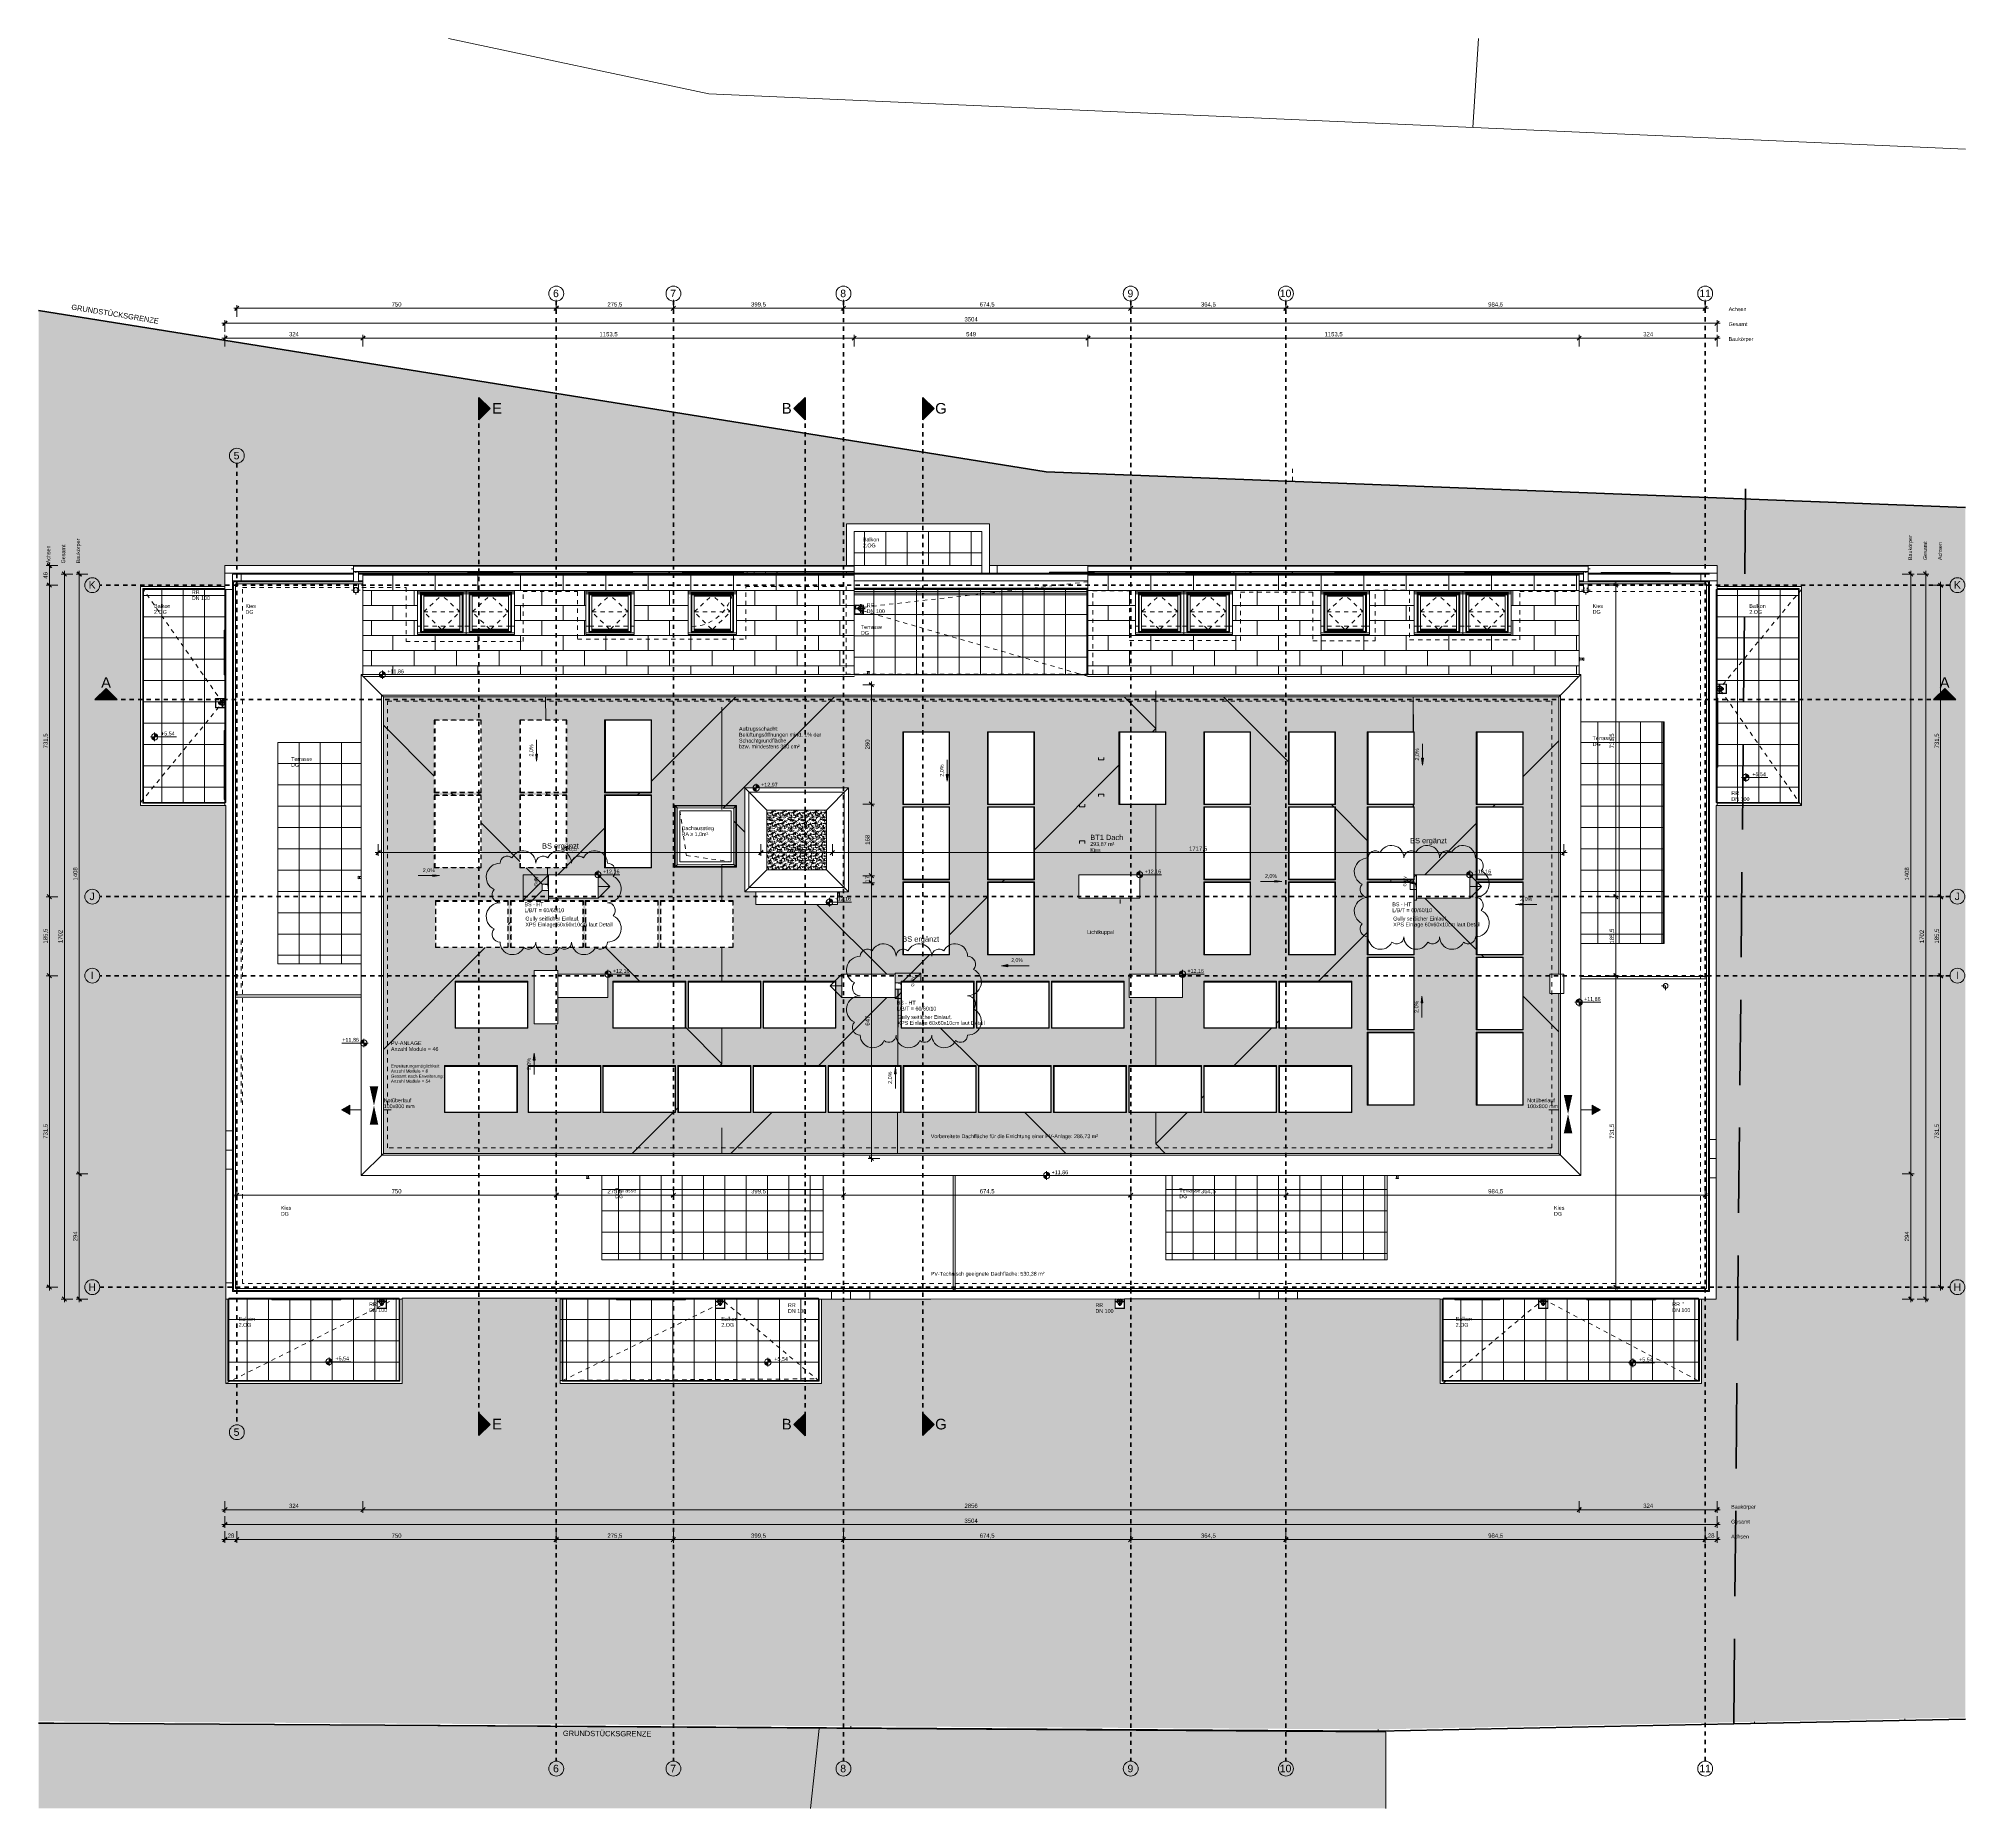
# Model space of a CAD drawing. Header units: metres. Extents: x 3.3 to 48.5, y 58.8 to 100.4.
import ezdxf

# ---------------------------------------------------------------- set-up
doc = ezdxf.new("R2010")
doc.units = ezdxf.units.M
for name, pattern in [('Achse', [0.009, 0.005, -0.002, 0, -0.002]), ('Strich', [0.00635, 0.003175, -0.003175]), ('Strich Punkt', [0.015875, 0.00635, -0.004763, 0, -0.004763]), ('Strich Punkt Mittel', [0.015875, 0.00635, -0.004763, 0, -0.004763]), ('Verdeckt', [0.003, 0.002, -0.001]), ('Verdeckt Oben', [0.00225, 0.0015, -0.00075]), ('Verdeckt Unten', [0.005, 0.003, -0.002])]:
    doc.linetypes.add(name, pattern=pattern)
for name, color, linetype, lineweight in [('A-DETL-GENF_', 92, 'Continuous', 13), ('A-FLOR-HRAL', 11, 'Continuous', 5), ('A-ROOF-OTLN', 132, 'Continuous', 5), ('A-ROOF-PATT', 132, 'Continuous', 13), ('A_2D', 7, 'Continuous', 5), ('A_Bemassung-50_', 4, 'Continuous', 9), ('A_Bemassung_', 4, 'Continuous', 9), ('A_Beschriftung_', 7, 'Continuous', 9), ('A_Bodenschlitz', 7, 'Continuous', 5), ('A_Dach', 7, 'Continuous', 13), ('A_Decken', 8, 'Continuous', 13), ('A_Durchbruch', 7, 'Verdeckt', 5), ('A_Durchbruch_', 7, 'Continuous', 5), ('A_Durchbruch_Projektion', 8, 'Verdeckt', 5), ('A_Fenster', 7, 'Continuous', 13), ('A_Gelaender', 7, 'Continuous', 13), ('A_Grundstuecksgrenze', 5, 'Continuous', 70), ('A_Raeume', 7, 'Continuous', 13), ('A_Raeume_', 7, 'Continuous', 5), ('A_Raeume_Beschriftung_', 7, 'Continuous', 9), ('A_Raster_', 1, 'Continuous', 9), ('A_Tueren', 31, 'Continuous', 13), ('A_Waende', 7, 'Continuous', 13), ('G-ANNO-DIMS_', 111, 'Continuous', 9), ('G-ANNO-REVC-IDEN_', 71, 'Continuous', 9), ('G-ANNO-REVC_', 71, 'Continuous', 9), ('G-ANNO-SYMB_', 111, 'Continuous', 9), ('HT_E-Gesamt', 2, 'Continuous', 13), ('M-EQPM', 50, 'Continuous', 5), ('P-PIPE', 3, 'Continuous', 5), ('P-PIPE-CNTR', 3, 'Continuous', 5), ('S-STRS', 31, 'Continuous', 13), ('S-STRS-ANNO_', 31, 'Continuous', 5), ('Text', 250, 'Continuous', 9)]:
    doc.layers.add(name, color=color, linetype=linetype, lineweight=lineweight)
doc.styles.add('Arial', font='arial.ttf', dxfattribs={"height": 0.175})
doc.styles.add('Arial_1', font='arial.ttf', dxfattribs={"height": 0.09})
doc.styles.add('Arial_2', font='arial.ttf', dxfattribs={"width": 0.75, "height": 0.09})
doc.styles.add('Arial_3', font='arial.ttf', dxfattribs={"height": 0.1})
doc.styles.add('Arial_4', font='arial.ttf', dxfattribs={"height": 0.075})
doc.styles.add('Arial_5', font='arial.ttf', dxfattribs={"height": 0.125})
doc.styles.add('Arial_6', font='arial.ttf', dxfattribs={"height": 0.25})
doc.styles.add('Arial_7', font='arial.ttf', dxfattribs={"height": 0.0018})
doc.dimstyles.new('WGA-Bemaßung', dxfattribs={"dimscale": 0.3048, "dimtxt": 0.102026, "dimasz": 0.328084, "dimexe": 0.246063, "dimexo": 0.0625, "dimgap": 0.04101, "dimtad": 1, "dimdec": 1, "dimlfac": 100, "dimrnd": 0.5, "dimdsep": 46, "dimtxsty": 'Arial_3', "dimblk1": 'OBLIQUE', "dimblk2": 'OBLIQUE', "dimsah": 1, "dimcen": 0.09, "dimdle": 0.246063, "dimazin": 2, "dimtfac": 1, "dimtdec": 4, "dimtix": 1, "dimtmove": 0, "dimatfit": 3, "dimfxl": 0.656168, "dimfxlon": 1, "dimtvp": 1, "dimtolj": 1, "dimtzin": 0, "dimarcsym": 2})
pattern_1 = [(228.007, (0.18288, 0.31208), (-2.0318916186, -2.2854183216), [0.03417, -3.383]), (184.969, (0.16002, 0.28669), (3.0484561691, 0.2540019391), [0.05864, -5.805]), (132.516, (0.1016, 0.28161), (2.5403073697, -2.7937891523), [0.04134, -4.093]), (267.273, (0.00254, 0.21812), (0.253996185, 5.0786668393), [0.05339, -5.286]), (292.838, (0, 0.16479), (-1.2698527249, 3.0470029274), [0.05235, -5.183]), (357.274, (0.02032, 0.11654), (-5.07967014, 0.2539551053), [0.0534, -5.287]), (37.689, (0.07366, 0.114), (-3.3023081407, -2.5397638277), [0.07061, -6.991]), (72.252, (0.12954, 0.15717), (1.778005175, 5.5869097272), [0.06666, -6.599]), (121.435, (0.14986, 0.22066), (-2.0322483687, 3.3017026713), [0.05357, -5.304]), (175.237, (0.12192, 0.26637), (2.793562267, -0.253928434), [0.06117, -2.997]), (222.392, (0.06096, 0.27145), (-3.04766884196, -2.7931589737), [0.0791, -7.831]), (138.82, (0.254, 0.21558), (-1.777671267, 1.5233964025), [0.027, -2.673]), (171.471, (0.23368, 0.23336), (3.3021888525, -0.5079247348), [0.05137, -5.085]), (224.994, (0.18288, 0.24098), (1.7e-06, -0.25395033), [0.03592, -0.32326]), (203.194, (0.1651, 0.27145), (1.269649148, 0.507732472), [0.01934, -1.915]), (291.805, (0.14732, 0.26383), (-0.25399169, 0.761853061), [0.02735, -1.34]), (30.959, (0.15748, 0.23844), (0.762001806, 0.507900117), [0.04443, -1.437]), (161.569, (0.19558, 0.26129), (0.50799946, -0.25394648), [0.03213, -0.77107]), (16.386, (0, 0.26383), (2.5402409495, 0.7618958376), [0.04501, -4.456]), (70.343, (0.04318, 0.27653), (-1.0158409634, -2.7930526678), [0.03775, -3.738]), (293.203, (0.19558, 0.31208), (-0.507931902, 1.269569378), [0.03868, -1.895]), (343.614, (0.21082, 0.27653), (-2.5402409495, 0.7618958376), [0.04501, -4.456]), (339.448, (0, 0.10638), (-1.269562447, 0.507723815), [0.0434, -2.127]), (294.779, (0.04064, 0.09115), (-1.270170545, 2.793875891), [0.03636, -3.6]), (66.797, (0.19812, 0.05813), (0.507931902, 1.269569378), [0.03868, -1.895]), (17.351, (0.21336, 0.09369), (-3.3023008244, -1.015905403), [0.04258, -4.215]), (69.44, (0.07366, 0.05813), (-0.507910437, -1.269488031), [0.0217, -2.148]), (101.312, (0.18288, 0.05813), (-0.25401686, 1.015909677), [0.01295, -1.282]), (165.966, (0.18034, 0.07083), (0.762001095, -0.25395347), [0.05236, -0.99489]), (186.008, (0.12954, 0.08353), (2.540368142, 0.2539986755), [0.04853, -4.804]), (303.695, (0.15748, 0.21558), (-0.25399657, 0.50789492), [0.03663, -0.87906]), (353.159, (0.1778, 0.18511), (4.3182463913, -0.5078916343), [0.06396, -6.332]), (60.941, (0.2413, 0.17749), (-1.015812906, -1.777341202), [0.02615, -2.589]), (90, (0.254, 0.20034), (-0.254, 0.25395), [0.01524, -0.23871]), (120.261, (0.12446, 0.09115), (1.015775651, -1.7772852853), [0.03528, -3.493]), (48.007, (0.10668, 0.12162), (2.0318916186, 2.2854183216), [0.06834, -3.349]), (0, (0.1524, 0.1724), (0.254, 0.25395), [0.06604, -0.18796]), (325.31, (0.21844, 0.17241), (-2.5398141737, 1.7775269018), [0.04016, -3.976]), (254.052, (0.25146, 0.14955), (-0.253856876, -1.015327533), [0.03698, -1.812]), (207.641, (0.2413, 0.114), (-4.8256903689, -2.5392983613), [0.06021, -5.961]), (175.427, (0.18796, 0.08607), (-3.3022641056, 0.2539653403), [0.0637, -6.307])]
pattern_2 = [(228.007, (0.18288, 0.31209), (-2.0318916186, -2.2854183216), [0.03417, -3.383]), (184.969, (0.16002, 0.28669), (3.0484561691, 0.2540019391), [0.05864, -5.805]), (132.516, (0.1016, 0.28162), (2.5403073697, -2.7937891523), [0.04134, -4.093]), (267.273, (0.00254, 0.21813), (0.253996185, 5.0786668393), [0.05339, -5.286]), (292.838, (0, 0.1648), (-1.2698527249, 3.0470029274), [0.05235, -5.183]), (357.274, (0.02032, 0.11655), (-5.07967014, 0.2539551053), [0.0534, -5.287]), (37.689, (0.07366, 0.11401), (-3.3023081407, -2.5397638277), [0.07061, -6.991]), (72.252, (0.12954, 0.15718), (1.778005175, 5.5869097272), [0.06666, -6.599]), (121.435, (0.14986, 0.22067), (-2.0322483687, 3.3017026713), [0.05357, -5.304]), (175.237, (0.12192, 0.26638), (2.793562267, -0.253928434), [0.06117, -2.997]), (222.392, (0.06096, 0.27146), (-3.04766884196, -2.7931589737), [0.0791, -7.831]), (138.82, (0.254, 0.21559), (-1.777671267, 1.5233964025), [0.027, -2.673]), (171.471, (0.23368, 0.23336), (3.3021888525, -0.5079247348), [0.05137, -5.085]), (224.994, (0.18288, 0.24098), (1.7e-06, -0.25395033), [0.03592, -0.32326]), (203.194, (0.1651, 0.27146), (1.269649148, 0.507732472), [0.01934, -1.915]), (291.805, (0.14732, 0.26384), (-0.25399169, 0.761853061), [0.02735, -1.34]), (30.959, (0.15748, 0.23844), (0.762001806, 0.507900117), [0.04443, -1.437]), (161.569, (0.19558, 0.2613), (0.50799946, -0.25394648), [0.03213, -0.77107]), (16.386, (0, 0.26384), (2.5402409495, 0.7618958376), [0.04501, -4.456]), (70.343, (0.04318, 0.27654), (-1.0158409634, -2.7930526678), [0.03775, -3.738]), (293.203, (0.19558, 0.31209), (-0.507931902, 1.269569378), [0.03868, -1.895]), (343.614, (0.21082, 0.27654), (-2.5402409495, 0.7618958376), [0.04501, -4.456]), (339.448, (0, 0.10639), (-1.269562447, 0.507723815), [0.0434, -2.127]), (294.779, (0.04064, 0.09115), (-1.270170545, 2.793875891), [0.03636, -3.6]), (66.797, (0.19812, 0.05814), (0.507931902, 1.269569378), [0.03868, -1.895]), (17.351, (0.21336, 0.09369), (-3.3023008244, -1.015905403), [0.04258, -4.215]), (69.44, (0.07366, 0.05814), (-0.507910437, -1.269488031), [0.0217, -2.148]), (101.312, (0.18288, 0.05814), (-0.25401686, 1.015909677), [0.01295, -1.282]), (165.966, (0.18034, 0.07084), (0.762001095, -0.25395347), [0.05236, -0.99489]), (186.008, (0.12954, 0.08353), (2.540368142, 0.2539986755), [0.04853, -4.804]), (303.695, (0.15748, 0.21559), (-0.25399657, 0.50789492), [0.03663, -0.87906]), (353.159, (0.1778, 0.18511), (4.3182463913, -0.5078916343), [0.06396, -6.332]), (60.941, (0.2413, 0.1775), (-1.015812906, -1.777341202), [0.02615, -2.589]), (90, (0.254, 0.20035), (-0.254, 0.25395), [0.01524, -0.23871]), (120.261, (0.12446, 0.09115), (1.015775651, -1.7772852853), [0.03528, -3.493]), (48.007, (0.10668, 0.12163), (2.0318916186, 2.2854183216), [0.06834, -3.349]), (0, (0.1524, 0.17242), (0.254, 0.25395), [0.06604, -0.18796]), (325.31, (0.21844, 0.17242), (-2.5398141737, 1.7775269018), [0.04016, -3.976]), (254.052, (0.25146, 0.14956), (-0.253856876, -1.015327533), [0.03698, -1.812]), (207.641, (0.2413, 0.11401), (-4.8256903689, -2.5392983613), [0.06021, -5.961]), (175.427, (0.18796, 0.08607), (-3.3022641056, 0.2539653403), [0.0637, -6.307])]
pattern_3 = [(228.007, (0.18288, 0.25924), (-2.0318916186, -2.2854183216), [0.03417, -3.383]), (184.969, (0.16002, 0.23384), (3.0484561691, 0.2540019391), [0.05864, -5.805]), (132.516, (0.1016, 0.22876), (2.5403073697, -2.7937891523), [0.04134, -4.093]), (267.273, (0.00254, 0.16528), (0.253996185, 5.0786668393), [0.05339, -5.286]), (292.838, (0, 0.11195), (-1.2698527249, 3.0470029274), [0.05235, -5.183]), (357.274, (0.02032, 0.0637), (-5.07967014, 0.2539551053), [0.0534, -5.287]), (37.689, (0.07366, 0.06116), (-3.3023081407, -2.5397638277), [0.07061, -6.991]), (72.252, (0.12954, 0.10433), (1.778005175, 5.5869097272), [0.06666, -6.599]), (121.435, (0.14986, 0.16782), (-2.0322483687, 3.3017026713), [0.05357, -5.304]), (175.237, (0.12192, 0.21353), (2.793562267, -0.253928434), [0.06117, -2.997]), (222.392, (0.06096, 0.21861), (-3.047668842, -2.7931589737), [0.0791, -7.831]), (138.82, (0.254, 0.16274), (-1.777671267, 1.5233964025), [0.027, -2.673]), (171.471, (0.23368, 0.18051), (3.3021888525, -0.5079247348), [0.05137, -5.085]), (224.994, (0.18288, 0.18813), (1.7e-06, -0.25395033), [0.03592, -0.32326]), (203.194, (0.1651, 0.21861), (1.269649148, 0.507732472), [0.01934, -1.915]), (291.805, (0.14732, 0.21099), (-0.25399169, 0.76185306), [0.02735, -1.34]), (30.959, (0.15748, 0.18559), (0.762001806, 0.507900117), [0.04443, -1.437]), (161.569, (0.19558, 0.20845), (0.50799946, -0.25394648), [0.03213, -0.77107]), (16.386, (0, 0.21099), (2.5402409495, 0.7618958376), [0.04501, -4.456]), (70.343, (0.04318, 0.22369), (-1.0158409634, -2.7930526678), [0.03775, -3.738]), (293.203, (0.19558, 0.25924), (-0.507931902, 1.269569378), [0.03868, -1.895]), (343.614, (0.21082, 0.22369), (-2.5402409495, 0.7618958376), [0.04501, -4.456]), (339.448, (0, 0.05354), (-1.269562447, 0.507723815), [0.0434, -2.127]), (294.779, (0.04064, 0.0383), (-1.270170545, 2.793875891), [0.03636, -3.6]), (66.797, (0.19812, 0.00529), (0.507931902, 1.269569378), [0.03868, -1.895]), (17.351, (0.21336, 0.04084), (-3.3023008244, -1.015905403), [0.04258, -4.215]), (69.44, (0.07366, 0.00529), (-0.507910437, -1.269488031), [0.0217, -2.148]), (101.312, (0.18288, 0.00529), (-0.25401686, 1.015909677), [0.01295, -1.282]), (165.966, (0.18034, 0.01799), (0.762001095, -0.25395347), [0.05236, -0.99489]), (186.008, (0.12954, 0.03068), (2.540368142, 0.2539986755), [0.04853, -4.804]), (303.695, (0.15748, 0.16274), (-0.25399657, 0.50789492), [0.03663, -0.87906]), (353.159, (0.1778, 0.13226), (4.3182463913, -0.5078916343), [0.06396, -6.332]), (60.941, (0.2413, 0.12465), (-1.015812906, -1.777341202), [0.02615, -2.589]), (90, (0.254, 0.1475), (-0.254, 0.25395), [0.01524, -0.23871]), (120.261, (0.12446, 0.0383), (1.015775651, -1.7772852853), [0.03528, -3.493]), (48.007, (0.10668, 0.06878), (2.0318916186, 2.2854183216), [0.06834, -3.349]), (0, (0.1524, 0.11957), (0.254, 0.25395), [0.06604, -0.18796]), (325.31, (0.21844, 0.11957), (-2.5398141737, 1.7775269018), [0.04016, -3.976]), (254.052, (0.25146, 0.09671), (-0.253856876, -1.015327533), [0.03698, -1.812]), (207.641, (0.2413, 0.06116), (-4.8256903689, -2.5392983613), [0.06021, -5.961]), (175.427, (0.18796, 0.03322), (-3.3022641056, 0.2539653403), [0.0637, -6.307])]
pattern_4 = [(270, (0, 0.6096), (0.04, 0), [])]

# ---------------------------------------------------------------- blocks, each defined once
blk = doc.blocks.new('Geländer - Geländer-3409867-263_PP_DDS_BT1')
at = {"layer": 'A_Gelaender', "lineweight": 5}
for p, q in [((7.733, 68.888), (7.733, 70.798)), ((11.733, 70.798), (11.733, 68.888)), ((7.713, 68.868), (7.733, 68.888)), ((11.733, 68.888), (7.733, 68.888)), ((11.753, 68.868), (11.733, 68.888))]:
    blk.add_line(p, q, dxfattribs=at)
blk = doc.blocks.new('Typ des oberen Holms - Oberer Geländerholm_Innen_-3409876-263_PP_DDS_BT1')
at = {"layer": 'A_Gelaender', "lineweight": 5}
for p, q in [((7.713, 70.798), (7.713, 68.868)), ((11.753, 68.868), (11.753, 70.798)), ((7.713, 68.868), (11.753, 68.868))]:
    blk.add_line(p, q, dxfattribs=at)
blk = doc.blocks.new('Typ des oberen Holms - Oberer Geländerholm_Innen_-V1-263_PP_DDS_BT1')
at = {"layer": 'A_Gelaender', "lineweight": 5}
for p, q in [((7.713, 70.798), (7.713, 68.868)), ((11.753, 68.868), (11.753, 70.798)), ((7.713, 68.868), (11.753, 68.868))]:
    blk.add_line(p, q, dxfattribs=at)
blk = doc.blocks.new('Geländer - Geländer-3409891-263_PP_DDS_BT1')
at = {"layer": 'A_Gelaender', "lineweight": 5}
for p, q in [((15.578, 68.888), (15.578, 70.798)), ((21.578, 70.798), (21.578, 68.888)), ((15.558, 68.868), (15.578, 68.888)), ((21.578, 68.888), (15.578, 68.888)), ((21.598, 68.868), (21.578, 68.888))]:
    blk.add_line(p, q, dxfattribs=at)
blk = doc.blocks.new('Typ des oberen Holms - Oberer Geländerholm_Innen_-3409900-263_PP_DDS_BT1')
at = {"layer": 'A_Gelaender', "lineweight": 5}
for p, q in [((15.558, 70.798), (15.558, 68.868)), ((21.598, 68.868), (21.598, 70.798)), ((21.648, 70.798), (21.648, 70.797)), ((15.558, 68.868), (21.598, 68.868))]:
    blk.add_line(p, q, dxfattribs=at)
blk = doc.blocks.new('Typ des oberen Holms - Oberer Geländerholm_Innen_-V2-263_PP_DDS_BT1')
at = {"layer": 'A_Gelaender', "lineweight": 5}
for p, q in [((15.558, 70.798), (15.558, 68.868)), ((21.598, 68.868), (21.598, 70.798)), ((21.648, 70.797), (21.648, 70.798)), ((15.558, 68.868), (21.598, 68.868))]:
    blk.add_line(p, q, dxfattribs=at)
blk = doc.blocks.new('Geländer - Geländer-3409963-263_PP_DDS_BT1')
at = {"layer": 'A_Gelaender', "lineweight": 5}
for p, q in [((36.248, 68.888), (36.248, 70.798)), ((42.248, 70.798), (42.248, 68.888)), ((36.228, 68.868), (36.248, 68.888)), ((42.248, 68.888), (36.248, 68.888)), ((42.268, 68.868), (42.248, 68.888))]:
    blk.add_line(p, q, dxfattribs=at)
blk = doc.blocks.new('Typ des oberen Holms - Oberer Geländerholm_Innen_-3409968-263_PP_DDS_BT1')
at = {"layer": 'A_Gelaender', "lineweight": 5}
for p, q in [((36.228, 70.798), (36.228, 68.868)), ((42.268, 68.868), (42.268, 70.798)), ((36.228, 68.868), (42.268, 68.868))]:
    blk.add_line(p, q, dxfattribs=at)
blk = doc.blocks.new('Typ des oberen Holms - Oberer Geländerholm_Innen_-V3-263_PP_DDS_BT1')
at = {"layer": 'A_Gelaender', "lineweight": 5}
for p, q in [((36.228, 70.798), (36.228, 68.868)), ((42.268, 68.868), (42.268, 70.798)), ((36.228, 68.868), (42.268, 68.868))]:
    blk.add_line(p, q, dxfattribs=at)
blk = doc.blocks.new('Typ des oberen Holms - Oberer Geländerholm_Innen_-3410094-263_PP_DDS_BT1')
at = {"layer": 'A_Gelaender', "lineweight": 5}
for p, q in [((7.843, 70.998), (7.843, 87.638)), ((7.843, 87.638), (10.883, 87.638)), ((7.893, 87.588), (7.893, 71.048)), ((10.883, 87.588), (7.893, 87.588)), ((39.443, 87.638), (42.483, 87.638)), ((42.433, 87.588), (39.443, 87.588)), ((42.433, 71.048), (42.433, 87.588)), ((42.483, 87.638), (42.483, 70.998)), ((7.893, 71.048), (42.433, 71.048)), ((42.483, 70.998), (7.843, 70.998))]:
    blk.add_line(p, q, dxfattribs=at)
blk = doc.blocks.new('Typ des oberen Holms - Oberer Geländerholm_Innen_-V4-263_PP_DDS_BT1')
at = {"layer": 'A_Gelaender', "lineweight": 5}
for p, q in [((7.843, 87.638), (10.883, 87.638)), ((7.843, 70.998), (7.843, 87.638)), ((7.893, 87.588), (10.883, 87.588)), ((7.893, 71.048), (7.893, 87.588)), ((39.443, 87.638), (42.483, 87.638)), ((39.443, 87.588), (42.433, 87.588)), ((42.433, 87.588), (42.433, 71.048)), ((42.483, 87.638), (42.483, 70.998)), ((42.433, 71.048), (7.893, 71.048)), ((42.483, 70.998), (7.843, 70.998))]:
    blk.add_line(p, q, dxfattribs=at)
blk = doc.blocks.new('Geländer - Geländer-3422997-263_PP_DDS_BT1')
at = {"layer": 'A_Gelaender', "lineweight": 5}
for p, q in [((5.713, 87.478), (5.733, 87.458)), ((5.733, 87.458), (7.643, 87.458)), ((5.733, 82.458), (5.733, 87.458)), ((5.713, 82.438), (5.733, 82.458)), ((7.643, 82.458), (5.733, 82.458))]:
    blk.add_line(p, q, dxfattribs=at)
blk = doc.blocks.new('Typ des oberen Holms - Oberer Geländerholm_Innen_-3423006-263_PP_DDS_BT1')
at = {"layer": 'A_Gelaender', "lineweight": 5}
for p, q in [((7.643, 87.478), (5.713, 87.478)), ((5.713, 87.478), (5.713, 82.438)), ((6.708, 82.388), (5.663, 82.388)), ((5.713, 82.438), (7.643, 82.438))]:
    blk.add_line(p, q, dxfattribs=at)
blk = doc.blocks.new('Typ des oberen Holms - Oberer Geländerholm_Innen_-V5-263_PP_DDS_BT1')
at = {"layer": 'A_Gelaender', "lineweight": 5}
for p, q in [((5.713, 87.478), (5.713, 82.438)), ((7.643, 87.478), (5.713, 87.478)), ((5.663, 82.388), (6.708, 82.388)), ((5.713, 82.438), (7.643, 82.438))]:
    blk.add_line(p, q, dxfattribs=at)
blk = doc.blocks.new('Geländer - Geländer-3423069-263_PP_DDS_BT1')
at = {"layer": 'A_Gelaender', "lineweight": 5}
for p, q in [((42.683, 87.458), (44.593, 87.458)), ((44.613, 87.478), (44.593, 87.458)), ((44.593, 87.458), (44.593, 82.458)), ((44.593, 82.458), (42.683, 82.458)), ((44.613, 82.438), (44.593, 82.458))]:
    blk.add_line(p, q, dxfattribs=at)
blk = doc.blocks.new('Typ des oberen Holms - Oberer Geländerholm_Innen_-3423079-263_PP_DDS_BT1')
at = {"layer": 'A_Gelaender', "lineweight": 5}
for p, q in [((44.613, 87.478), (42.683, 87.478)), ((44.613, 82.438), (44.613, 87.478)), ((42.683, 82.438), (44.613, 82.438))]:
    blk.add_line(p, q, dxfattribs=at)
blk = doc.blocks.new('Typ des oberen Holms - Oberer Geländerholm_Innen_-V6-263_PP_DDS_BT1')
at = {"layer": 'A_Gelaender', "lineweight": 5}
for p, q in [((44.613, 87.478), (42.683, 87.478)), ((44.613, 82.438), (44.613, 87.478)), ((42.683, 82.438), (44.613, 82.438))]:
    blk.add_line(p, q, dxfattribs=at)
blk = doc.blocks.new('Fens_Dach_1tlg1 - KF_1140X1400-4329857-263_PP_DDS_BT1')
at = {"layer": 'A_Fenster'}
for p, q in [((19.658, 87.429), (18.518, 87.429)), ((18.518, 87.429), (18.518, 86.439)), ((18.518, 87.393), (18.518, 87.429)), ((18.518, 86.403), (18.518, 87.393)), ((18.518, 87.393), (18.588, 87.393)), ((18.588, 87.393), (19.588, 87.393)), ((18.588, 86.474), (18.588, 87.393)), ((18.588, 87.393), (18.588, 87.379)), ((19.588, 87.393), (18.588, 87.393)), ((18.588, 87.379), (18.588, 86.46)), ((18.588, 87.379), (19.588, 87.379)), ((18.608, 86.474), (18.608, 87.365)), ((18.608, 87.365), (19.568, 87.365)), ((18.608, 87.33), (18.608, 87.365)), ((18.608, 86.474), (18.608, 87.365)), ((18.608, 87.365), (18.608, 87.34)), ((19.568, 87.365), (18.608, 87.365)), ((18.608, 87.34), (18.608, 86.474)), ((18.663, 87.34), (18.608, 87.34)), ((18.663, 87.326), (18.663, 87.34)), ((19.513, 87.34), (18.663, 87.34)), ((18.663, 87.34), (18.663, 86.527)), ((19.513, 87.34), (18.663, 87.34)), ((19.568, 87.34), (19.513, 87.34)), ((19.513, 87.34), (19.513, 87.326)), ((19.513, 86.527), (19.513, 87.34)), ((19.568, 87.365), (19.568, 86.474)), ((19.568, 87.365), (19.568, 87.33)), ((19.568, 87.365), (19.568, 86.474)), ((19.568, 87.34), (19.568, 87.365)), ((19.568, 86.474), (19.568, 87.34)), ((19.588, 87.393), (19.658, 87.393)), ((19.588, 87.393), (19.588, 86.474)), ((19.588, 87.379), (19.588, 87.393)), ((19.588, 86.46), (19.588, 87.379)), ((19.658, 86.439), (19.658, 87.429)), ((19.658, 87.429), (19.658, 87.393)), ((19.658, 87.393), (19.658, 86.403)), ((19.568, 87.33), (18.608, 87.33)), ((18.608, 87.33), (18.608, 86.474)), ((18.663, 86.513), (18.663, 87.326)), ((18.663, 87.326), (18.663, 87.316)), ((18.663, 87.326), (19.513, 87.326)), ((18.663, 87.301), (18.663, 87.326)), ((18.663, 87.316), (18.663, 86.503)), ((18.663, 87.316), (19.513, 87.316)), ((18.663, 86.503), (18.663, 87.301)), ((19.513, 87.301), (18.663, 87.301)), ((19.513, 87.316), (19.513, 87.326)), ((19.513, 87.326), (19.513, 86.513)), ((19.513, 87.326), (19.513, 87.301)), ((19.513, 86.503), (19.513, 87.316)), ((19.513, 87.301), (19.513, 86.503)), ((19.568, 86.474), (19.568, 87.33)), ((18.518, 86.439), (19.658, 86.439)), ((18.518, 86.403), (18.518, 86.439)), ((19.588, 86.474), (18.588, 86.474)), ((18.588, 86.474), (18.588, 86.46)), ((18.588, 86.46), (19.588, 86.46)), ((19.568, 86.474), (18.608, 86.474)), ((18.608, 86.474), (18.608, 86.46)), ((18.608, 86.46), (18.608, 86.474)), ((19.568, 86.474), (18.608, 86.474)), ((18.608, 86.474), (18.608, 86.46)), ((18.608, 86.474), (18.608, 86.46)), ((18.608, 86.46), (18.608, 86.449)), ((18.608, 86.439), (18.608, 86.46)), ((18.608, 86.46), (18.608, 86.449)), ((18.608, 86.46), (18.608, 86.449)), ((18.608, 86.449), (18.608, 86.439)), ((18.608, 86.449), (19.568, 86.449)), ((18.608, 86.439), (19.568, 86.439)), ((18.663, 86.488), (18.663, 86.527)), ((18.663, 86.527), (19.513, 86.527)), ((18.663, 86.503), (18.663, 86.513)), ((19.513, 86.513), (18.663, 86.513)), ((18.663, 86.503), (19.513, 86.503)), ((18.663, 86.488), (18.663, 86.503)), ((19.513, 86.488), (18.663, 86.488)), ((19.513, 86.488), (19.513, 86.527)), ((19.513, 86.513), (19.513, 86.503)), ((19.513, 86.503), (19.513, 86.488)), ((19.568, 86.46), (19.568, 86.474)), ((19.568, 86.46), (19.568, 86.474)), ((19.568, 86.474), (19.568, 86.46)), ((19.568, 86.46), (19.568, 86.474)), ((19.568, 86.449), (19.568, 86.46)), ((19.568, 86.439), (19.568, 86.46)), ((19.568, 86.46), (19.568, 86.449)), ((19.568, 86.449), (19.568, 86.46)), ((19.568, 86.439), (19.568, 86.449)), ((19.588, 86.474), (19.588, 86.46)), ((19.658, 86.403), (19.658, 86.439)), ((19.658, 86.403), (18.518, 86.403))]:
    blk.add_line(p, q, dxfattribs=at)
at = {"layer": 'A_Fenster', "linetype": 'Verdeckt', "lineweight": 5}
for p, q in [((18.608, 86.474), (18.608, 87.352)), ((18.608, 87.352), (19.568, 87.352)), ((19.568, 87.352), (19.568, 86.474)), ((18.663, 86.933), (19.088, 87.326)), ((18.663, 86.933), (19.513, 86.933)), ((19.073, 86.527), (18.663, 86.933)), ((19.513, 86.933), (19.088, 87.326)), ((19.102, 86.527), (19.513, 86.933)), ((18.608, 86.461), (18.608, 86.474)), ((19.568, 86.461), (18.608, 86.461)), ((19.088, 86.513), (19.073, 86.527)), ((19.088, 86.513), (19.102, 86.527)), ((19.568, 86.474), (19.568, 86.461))]:
    blk.add_line(p, q, dxfattribs=at)
blk = doc.blocks.new('Fens_Dach_1tlg1 - KF_1140X1400-V7-263_PP_DDS_BT1')
at = {"layer": 'A_Fenster'}
for p, q in [((31.303, 87.429), (30.163, 87.429)), ((30.163, 87.429), (30.163, 86.439)), ((30.163, 87.393), (30.163, 87.429)), ((30.163, 86.403), (30.163, 87.393)), ((30.163, 87.393), (30.233, 87.393)), ((30.233, 87.393), (31.233, 87.393)), ((30.233, 86.474), (30.233, 87.393)), ((30.233, 87.393), (30.233, 87.379)), ((31.233, 87.393), (30.233, 87.393)), ((30.233, 87.379), (30.233, 86.46)), ((30.233, 87.379), (31.233, 87.379)), ((30.253, 86.474), (30.253, 87.365)), ((30.253, 87.365), (31.193, 87.365)), ((30.253, 87.33), (30.253, 87.365)), ((30.253, 86.474), (30.253, 87.365)), ((30.253, 87.365), (30.253, 87.34)), ((31.193, 87.365), (30.253, 87.365)), ((30.253, 87.34), (30.253, 86.474)), ((30.308, 87.34), (30.253, 87.34)), ((30.308, 87.326), (30.308, 87.34)), ((31.158, 87.34), (30.308, 87.34)), ((30.308, 87.34), (30.308, 86.527)), ((31.158, 87.34), (30.308, 87.34)), ((31.213, 87.34), (31.158, 87.34)), ((31.158, 87.34), (31.158, 87.326)), ((31.158, 86.527), (31.158, 87.34)), ((31.193, 87.365), (31.213, 87.365)), ((31.213, 87.365), (31.193, 87.365)), ((31.213, 87.365), (31.213, 86.474)), ((31.213, 87.365), (31.213, 87.33)), ((31.213, 87.365), (31.213, 86.474)), ((31.213, 87.34), (31.213, 87.365)), ((31.213, 86.474), (31.213, 87.34)), ((31.233, 87.393), (31.303, 87.393)), ((31.233, 87.393), (31.233, 86.474)), ((31.233, 87.379), (31.233, 87.393)), ((31.233, 86.46), (31.233, 87.379)), ((31.303, 86.439), (31.303, 87.429)), ((31.303, 87.429), (31.303, 87.393)), ((31.303, 87.393), (31.303, 86.403)), ((31.213, 87.33), (30.253, 87.33)), ((30.253, 87.33), (30.253, 86.474)), ((30.308, 86.513), (30.308, 87.326)), ((30.308, 87.326), (30.308, 87.316)), ((30.308, 87.326), (31.158, 87.326)), ((30.308, 87.301), (30.308, 87.326)), ((30.308, 87.316), (30.308, 86.503)), ((30.308, 87.316), (31.158, 87.316)), ((30.308, 86.503), (30.308, 87.301)), ((31.158, 87.301), (30.308, 87.301)), ((31.158, 87.316), (31.158, 87.326)), ((31.158, 87.326), (31.158, 86.513)), ((31.158, 87.326), (31.158, 87.301)), ((31.158, 86.503), (31.158, 87.316)), ((31.158, 87.301), (31.158, 86.503)), ((31.213, 86.474), (31.213, 87.33)), ((30.163, 86.439), (31.303, 86.439)), ((30.163, 86.403), (30.163, 86.439)), ((31.233, 86.474), (30.233, 86.474)), ((30.233, 86.474), (30.233, 86.46)), ((30.233, 86.46), (31.233, 86.46)), ((31.213, 86.474), (30.253, 86.474)), ((30.253, 86.474), (30.253, 86.46)), ((30.253, 86.46), (30.253, 86.474)), ((31.213, 86.474), (30.253, 86.474)), ((30.253, 86.474), (30.253, 86.46)), ((30.253, 86.474), (30.253, 86.46)), ((30.253, 86.46), (30.253, 86.449)), ((30.253, 86.439), (30.253, 86.46)), ((30.253, 86.46), (30.253, 86.449)), ((30.253, 86.46), (30.253, 86.449)), ((30.253, 86.449), (30.253, 86.439)), ((30.253, 86.449), (31.213, 86.449)), ((30.253, 86.439), (31.213, 86.439)), ((30.308, 86.488), (30.308, 86.527)), ((30.308, 86.527), (31.158, 86.527)), ((30.308, 86.503), (30.308, 86.513)), ((31.158, 86.513), (30.308, 86.513)), ((30.308, 86.503), (31.158, 86.503)), ((30.308, 86.488), (30.308, 86.503)), ((31.158, 86.488), (30.308, 86.488)), ((31.158, 86.488), (31.158, 86.527)), ((31.158, 86.513), (31.158, 86.503)), ((31.158, 86.503), (31.158, 86.488)), ((31.213, 86.46), (31.213, 86.474)), ((31.213, 86.46), (31.213, 86.474)), ((31.213, 86.474), (31.213, 86.46)), ((31.213, 86.46), (31.213, 86.474)), ((31.213, 86.449), (31.213, 86.46)), ((31.213, 86.439), (31.213, 86.46)), ((31.213, 86.46), (31.213, 86.449)), ((31.213, 86.449), (31.213, 86.46)), ((31.213, 86.439), (31.213, 86.449)), ((31.233, 86.474), (31.233, 86.46)), ((31.303, 86.403), (31.303, 86.439)), ((31.303, 86.403), (30.163, 86.403))]:
    blk.add_line(p, q, dxfattribs=at)
at = {"layer": 'A_Fenster', "linetype": 'Verdeckt', "lineweight": 5}
for p, q in [((30.253, 86.474), (30.253, 87.352)), ((30.253, 87.352), (31.213, 87.352)), ((31.213, 87.352), (31.213, 86.474)), ((30.308, 86.933), (30.733, 87.326)), ((30.308, 86.933), (31.158, 86.933)), ((30.718, 86.527), (30.308, 86.933)), ((31.158, 86.933), (30.733, 87.326)), ((30.747, 86.527), (31.158, 86.933)), ((30.253, 86.461), (30.253, 86.474)), ((31.213, 86.461), (30.253, 86.461)), ((30.733, 86.513), (30.718, 86.527)), ((30.733, 86.513), (30.747, 86.527)), ((31.213, 86.474), (31.213, 86.461))]:
    blk.add_line(p, q, dxfattribs=at)
blk = doc.blocks.new('Fens_Dach_1tlg1 - KF_1140X1400-V8-263_PP_DDS_BT1')
at = {"layer": 'A_Fenster'}
for p, q in [((37.85, 87.429), (36.71, 87.429)), ((36.71, 87.429), (36.71, 86.439)), ((36.71, 87.393), (36.71, 87.429)), ((36.71, 86.403), (36.71, 87.393)), ((36.71, 87.393), (36.78, 87.393)), ((36.78, 87.393), (37.78, 87.393)), ((36.78, 86.474), (36.78, 87.393)), ((36.78, 87.393), (36.78, 87.379)), ((37.78, 87.393), (36.78, 87.393)), ((36.78, 87.379), (36.78, 86.46)), ((36.78, 87.379), (37.78, 87.379)), ((36.8, 86.474), (36.8, 87.365)), ((36.8, 87.365), (37.76, 87.365)), ((36.8, 87.33), (36.8, 87.365)), ((36.8, 86.474), (36.8, 87.365)), ((36.8, 87.365), (36.8, 87.34)), ((37.76, 87.365), (36.8, 87.365)), ((36.8, 87.34), (36.8, 86.474)), ((36.855, 87.34), (36.8, 87.34)), ((36.855, 87.326), (36.855, 87.34)), ((37.705, 87.34), (36.855, 87.34)), ((36.855, 87.34), (36.855, 86.527)), ((37.705, 87.34), (36.855, 87.34)), ((37.76, 87.34), (37.705, 87.34)), ((37.705, 87.34), (37.705, 87.326)), ((37.705, 86.527), (37.705, 87.34)), ((37.76, 87.365), (37.76, 86.474)), ((37.76, 87.365), (37.76, 87.33)), ((37.76, 87.365), (37.76, 86.474)), ((37.76, 87.34), (37.76, 87.365)), ((37.76, 86.474), (37.76, 87.34)), ((37.78, 87.393), (37.85, 87.393)), ((37.78, 87.393), (37.78, 86.474)), ((37.78, 87.379), (37.78, 87.393)), ((37.78, 86.46), (37.78, 87.379)), ((37.85, 86.439), (37.85, 87.429)), ((37.85, 87.429), (37.85, 87.393)), ((37.85, 87.393), (37.85, 86.403)), ((37.76, 87.33), (36.8, 87.33)), ((36.8, 87.33), (36.8, 86.474)), ((36.855, 86.513), (36.855, 87.326)), ((36.855, 87.326), (36.855, 87.316)), ((36.855, 87.326), (37.705, 87.326)), ((36.855, 87.301), (36.855, 87.326)), ((36.855, 87.316), (36.855, 86.503)), ((36.855, 87.316), (37.705, 87.316)), ((36.855, 86.503), (36.855, 87.301)), ((37.705, 87.301), (36.855, 87.301)), ((37.705, 87.316), (37.705, 87.326)), ((37.705, 87.326), (37.705, 86.513)), ((37.705, 87.326), (37.705, 87.301)), ((37.705, 86.503), (37.705, 87.316)), ((37.705, 87.301), (37.705, 86.503)), ((37.76, 86.474), (37.76, 87.33)), ((36.71, 86.439), (37.85, 86.439)), ((36.71, 86.403), (36.71, 86.439)), ((37.78, 86.474), (36.78, 86.474)), ((36.78, 86.474), (36.78, 86.46)), ((36.78, 86.46), (37.78, 86.46)), ((37.76, 86.474), (36.8, 86.474)), ((36.8, 86.474), (36.8, 86.46)), ((36.8, 86.46), (36.8, 86.474)), ((37.76, 86.474), (36.8, 86.474)), ((36.8, 86.474), (36.8, 86.46)), ((36.8, 86.474), (36.8, 86.46)), ((36.8, 86.46), (36.8, 86.449)), ((36.8, 86.439), (36.8, 86.46)), ((36.8, 86.46), (36.8, 86.449)), ((36.8, 86.46), (36.8, 86.449)), ((36.8, 86.449), (36.8, 86.439)), ((36.8, 86.449), (37.76, 86.449)), ((36.8, 86.439), (37.76, 86.439)), ((36.855, 86.488), (36.855, 86.527)), ((36.855, 86.527), (37.705, 86.527)), ((36.855, 86.503), (36.855, 86.513)), ((37.705, 86.513), (36.855, 86.513)), ((36.855, 86.503), (37.705, 86.503)), ((36.855, 86.488), (36.855, 86.503)), ((37.705, 86.488), (36.855, 86.488)), ((37.705, 86.488), (37.705, 86.527)), ((37.705, 86.513), (37.705, 86.503)), ((37.705, 86.503), (37.705, 86.488)), ((37.76, 86.46), (37.76, 86.474)), ((37.76, 86.46), (37.76, 86.474)), ((37.76, 86.474), (37.76, 86.46)), ((37.76, 86.46), (37.76, 86.474)), ((37.76, 86.449), (37.76, 86.46)), ((37.76, 86.439), (37.76, 86.46)), ((37.76, 86.46), (37.76, 86.449)), ((37.76, 86.449), (37.76, 86.46)), ((37.76, 86.439), (37.76, 86.449)), ((37.78, 86.474), (37.78, 86.46)), ((37.85, 86.403), (37.85, 86.439)), ((37.85, 86.403), (36.71, 86.403))]:
    blk.add_line(p, q, dxfattribs=at)
at = {"layer": 'A_Fenster', "linetype": 'Verdeckt', "lineweight": 5}
for p, q in [((36.8, 86.474), (36.8, 87.352)), ((36.8, 87.352), (37.76, 87.352)), ((37.76, 87.352), (37.76, 86.474)), ((36.855, 86.933), (37.28, 87.326)), ((36.855, 86.933), (37.705, 86.933)), ((37.266, 86.527), (36.855, 86.933)), ((37.705, 86.933), (37.28, 87.326)), ((37.295, 86.527), (37.705, 86.933)), ((36.8, 86.461), (36.8, 86.474)), ((37.76, 86.461), (36.8, 86.461)), ((37.28, 86.513), (37.266, 86.527)), ((37.28, 86.513), (37.295, 86.527)), ((37.76, 86.474), (37.76, 86.461))]:
    blk.add_line(p, q, dxfattribs=at)
blk = doc.blocks.new('Typ des oberen Holms - Oberer Geländerholm_Innen_-3634387-263_PP_DDS_BT1')
at = {"layer": 'A_Gelaender', "lineweight": 5}
for p, q in [((39.483, 78.37), (42.433, 78.37)), ((42.433, 78.32), (39.483, 78.32)), ((42.433, 78.37), (42.433, 78.32))]:
    blk.add_line(p, q, dxfattribs=at)
blk = doc.blocks.new('Typ des oberen Holms - Oberer Geländerholm_Innen_-V9-263_PP_DDS_BT1')
at = {"layer": 'A_Gelaender', "lineweight": 5}
for p, q in [((39.483, 78.37), (42.433, 78.37)), ((39.483, 78.32), (42.433, 78.32)), ((42.433, 78.37), (42.433, 78.32))]:
    blk.add_line(p, q, dxfattribs=at)
blk = doc.blocks.new('Typ des oberen Holms - Oberer Geländerholm_Innen_-3757508-263_PP_DDS_BT1')
at = {"layer": 'A_Gelaender', "lineweight": 5}
for p, q in [((24.743, 71.018), (24.743, 73.698)), ((24.793, 73.698), (24.793, 71.018)), ((24.793, 71.018), (24.743, 71.018))]:
    blk.add_line(p, q, dxfattribs=at)
blk = doc.blocks.new('Typ des oberen Holms - Oberer Geländerholm_Innen_-V10-263_PP_DDS_BT1')
at = {"layer": 'A_Gelaender', "lineweight": 5}
for p, q in [((24.743, 73.698), (24.743, 71.018)), ((24.793, 73.698), (24.793, 71.018)), ((24.793, 71.018), (24.743, 71.018))]:
    blk.add_line(p, q, dxfattribs=at)
blk = doc.blocks.new('Typ des oberen Holms - Oberer Geländerholm_Innen_-3757592-263_PP_DDS_BT1')
at = {"layer": 'A_Gelaender', "lineweight": 5}
for p, q in [((7.893, 77.887), (7.893, 77.937)), ((7.893, 77.937), (10.843, 77.937)), ((10.843, 77.887), (7.893, 77.887))]:
    blk.add_line(p, q, dxfattribs=at)
blk = doc.blocks.new('Typ des oberen Holms - Oberer Geländerholm_Innen_-V11-263_PP_DDS_BT1')
at = {"layer": 'A_Gelaender', "lineweight": 5}
for p, q in [((7.893, 77.937), (7.893, 77.887)), ((7.893, 77.937), (10.843, 77.937)), ((7.893, 77.887), (10.843, 77.887))]:
    blk.add_line(p, q, dxfattribs=at)
blk = doc.blocks.new('Fens_Dach_1tlg1 - KF_1140X1400-V12-263_PP_DDS_BT1')
at = {"layer": 'A_Fenster'}
for p, q in [((13.305, 87.429), (12.165, 87.429)), ((12.165, 87.429), (12.165, 86.439)), ((12.165, 87.393), (12.165, 87.429)), ((12.165, 86.403), (12.165, 87.393)), ((12.165, 87.393), (12.235, 87.393)), ((12.235, 87.393), (13.235, 87.393)), ((12.235, 86.474), (12.235, 87.393)), ((12.235, 87.393), (12.235, 87.379)), ((13.235, 87.393), (12.235, 87.393)), ((12.235, 87.379), (12.235, 86.46)), ((12.235, 87.379), (13.235, 87.379)), ((12.255, 86.474), (12.255, 87.365)), ((12.255, 87.365), (13.215, 87.365)), ((12.255, 87.33), (12.255, 87.365)), ((12.255, 86.474), (12.255, 87.365)), ((12.255, 87.365), (12.255, 87.34)), ((13.215, 87.365), (12.255, 87.365)), ((12.255, 87.34), (12.255, 86.474)), ((12.31, 87.34), (12.255, 87.34)), ((12.31, 87.326), (12.31, 87.34)), ((13.16, 87.34), (12.31, 87.34)), ((12.31, 87.34), (12.31, 86.527)), ((13.16, 87.34), (12.31, 87.34)), ((13.215, 87.34), (13.16, 87.34)), ((13.16, 87.34), (13.16, 87.326)), ((13.16, 86.527), (13.16, 87.34)), ((13.215, 87.365), (13.215, 86.474)), ((13.215, 87.365), (13.215, 87.33)), ((13.215, 87.365), (13.215, 86.474)), ((13.215, 87.34), (13.215, 87.365)), ((13.215, 86.474), (13.215, 87.34)), ((13.235, 87.393), (13.305, 87.393)), ((13.235, 87.393), (13.235, 86.474)), ((13.235, 87.379), (13.235, 87.393)), ((13.235, 86.46), (13.235, 87.379)), ((13.305, 86.439), (13.305, 87.429)), ((13.305, 87.429), (13.305, 87.393)), ((13.305, 87.393), (13.305, 86.403)), ((13.215, 87.33), (12.255, 87.33)), ((12.255, 87.33), (12.255, 86.474)), ((12.31, 86.513), (12.31, 87.326)), ((12.31, 87.326), (12.31, 87.316)), ((12.31, 87.326), (13.16, 87.326)), ((12.31, 87.301), (12.31, 87.326)), ((12.31, 87.316), (12.31, 86.503)), ((12.31, 87.316), (13.16, 87.316)), ((12.31, 86.503), (12.31, 87.301)), ((13.16, 87.301), (12.31, 87.301)), ((13.16, 87.316), (13.16, 87.326)), ((13.16, 87.326), (13.16, 86.513)), ((13.16, 87.326), (13.16, 87.301)), ((13.16, 86.503), (13.16, 87.316)), ((13.16, 87.301), (13.16, 86.503)), ((13.215, 86.474), (13.215, 87.33)), ((12.165, 86.439), (13.305, 86.439)), ((12.165, 86.403), (12.165, 86.439)), ((13.235, 86.474), (12.235, 86.474)), ((12.235, 86.474), (12.235, 86.46)), ((12.235, 86.46), (13.235, 86.46)), ((13.215, 86.474), (12.255, 86.474)), ((12.255, 86.474), (12.255, 86.46)), ((12.255, 86.46), (12.255, 86.474)), ((13.215, 86.474), (12.255, 86.474)), ((12.255, 86.474), (12.255, 86.46)), ((12.255, 86.474), (12.255, 86.46)), ((12.255, 86.46), (12.255, 86.449)), ((12.255, 86.439), (12.255, 86.46)), ((12.255, 86.46), (12.255, 86.449)), ((12.255, 86.46), (12.255, 86.449)), ((12.255, 86.449), (12.255, 86.439)), ((12.255, 86.449), (13.215, 86.449)), ((12.255, 86.439), (13.215, 86.439)), ((12.31, 86.488), (12.31, 86.527)), ((12.31, 86.527), (13.16, 86.527)), ((12.31, 86.503), (12.31, 86.513)), ((13.16, 86.513), (12.31, 86.513)), ((12.31, 86.503), (13.16, 86.503)), ((12.31, 86.488), (12.31, 86.503)), ((13.16, 86.488), (12.31, 86.488)), ((13.16, 86.488), (13.16, 86.527)), ((13.16, 86.513), (13.16, 86.503)), ((13.16, 86.503), (13.16, 86.488)), ((13.215, 86.46), (13.215, 86.474)), ((13.215, 86.46), (13.215, 86.474)), ((13.215, 86.474), (13.215, 86.46)), ((13.215, 86.46), (13.215, 86.474)), ((13.215, 86.449), (13.215, 86.46)), ((13.215, 86.439), (13.215, 86.46)), ((13.215, 86.46), (13.215, 86.449)), ((13.215, 86.449), (13.215, 86.46)), ((13.215, 86.439), (13.215, 86.449)), ((13.235, 86.474), (13.235, 86.46)), ((13.305, 86.403), (13.305, 86.439)), ((13.305, 86.403), (12.165, 86.403))]:
    blk.add_line(p, q, dxfattribs=at)
at = {"layer": 'A_Fenster', "linetype": 'Verdeckt', "lineweight": 5}
for p, q in [((12.255, 86.474), (12.255, 87.352)), ((12.255, 87.352), (13.215, 87.352)), ((13.215, 87.352), (13.215, 86.474)), ((12.31, 86.933), (12.735, 87.326)), ((12.31, 86.933), (13.16, 86.933)), ((12.721, 86.527), (12.31, 86.933)), ((13.16, 86.933), (12.735, 87.326)), ((12.75, 86.527), (13.16, 86.933)), ((12.255, 86.461), (12.255, 86.474)), ((13.215, 86.461), (12.255, 86.461)), ((12.735, 86.513), (12.721, 86.527)), ((12.735, 86.513), (12.75, 86.527)), ((13.215, 86.474), (13.215, 86.461))]:
    blk.add_line(p, q, dxfattribs=at)
blk = doc.blocks.new('Fens_Dach_1tlg1 - KF_1140X1400-V13-263_PP_DDS_BT1')
at = {"layer": 'A_Fenster'}
for p, q in [((36.71, 87.429), (35.57, 87.429)), ((35.57, 87.429), (35.57, 86.439)), ((35.57, 87.393), (35.57, 87.429)), ((35.57, 86.403), (35.57, 87.393)), ((35.57, 87.393), (35.64, 87.393)), ((35.64, 87.393), (36.64, 87.393)), ((35.64, 86.474), (35.64, 87.393)), ((35.64, 87.393), (35.64, 87.379)), ((36.64, 87.393), (35.64, 87.393)), ((35.64, 87.379), (35.64, 86.46)), ((35.64, 87.379), (36.64, 87.379)), ((35.66, 86.474), (35.66, 87.365)), ((35.66, 87.365), (36.62, 87.365)), ((35.66, 87.33), (35.66, 87.365)), ((35.66, 86.474), (35.66, 87.365)), ((35.66, 87.365), (35.66, 87.34)), ((36.62, 87.365), (35.66, 87.365)), ((35.66, 87.34), (35.66, 86.474)), ((35.715, 87.34), (35.66, 87.34)), ((35.715, 87.326), (35.715, 87.34)), ((36.565, 87.34), (35.715, 87.34)), ((35.715, 87.34), (35.715, 86.527)), ((36.565, 87.34), (35.715, 87.34)), ((36.62, 87.34), (36.565, 87.34)), ((36.565, 87.34), (36.565, 87.326)), ((36.565, 86.527), (36.565, 87.34)), ((36.62, 87.365), (36.62, 86.474)), ((36.62, 87.365), (36.62, 87.33)), ((36.62, 87.365), (36.62, 86.474)), ((36.62, 87.34), (36.62, 87.365)), ((36.62, 86.474), (36.62, 87.34)), ((36.64, 87.393), (36.71, 87.393)), ((36.64, 87.393), (36.64, 86.474)), ((36.64, 87.379), (36.64, 87.393)), ((36.64, 86.46), (36.64, 87.379)), ((36.71, 86.439), (36.71, 87.429)), ((36.71, 87.429), (36.71, 87.393)), ((36.71, 87.393), (36.71, 86.403)), ((36.62, 87.33), (35.66, 87.33)), ((35.66, 87.33), (35.66, 86.474)), ((35.715, 86.513), (35.715, 87.326)), ((35.715, 87.326), (35.715, 87.316)), ((35.715, 87.326), (36.565, 87.326)), ((35.715, 87.301), (35.715, 87.326)), ((35.715, 87.316), (35.715, 86.503)), ((35.715, 87.316), (36.565, 87.316)), ((35.715, 86.503), (35.715, 87.301)), ((36.565, 87.301), (35.715, 87.301)), ((36.565, 87.316), (36.565, 87.326)), ((36.565, 87.326), (36.565, 86.513)), ((36.565, 87.326), (36.565, 87.301)), ((36.565, 86.503), (36.565, 87.316)), ((36.565, 87.301), (36.565, 86.503)), ((36.62, 86.474), (36.62, 87.33)), ((35.57, 86.439), (36.71, 86.439)), ((35.57, 86.403), (35.57, 86.439)), ((36.64, 86.474), (35.64, 86.474)), ((35.64, 86.474), (35.64, 86.46)), ((35.64, 86.46), (36.64, 86.46)), ((36.62, 86.474), (35.66, 86.474)), ((35.66, 86.474), (35.66, 86.46)), ((35.66, 86.46), (35.66, 86.474)), ((36.62, 86.474), (35.66, 86.474)), ((35.66, 86.474), (35.66, 86.46)), ((35.66, 86.474), (35.66, 86.46)), ((35.66, 86.46), (35.66, 86.449)), ((35.66, 86.439), (35.66, 86.46)), ((35.66, 86.46), (35.66, 86.449)), ((35.66, 86.46), (35.66, 86.449)), ((35.66, 86.449), (35.66, 86.439)), ((35.66, 86.449), (36.62, 86.449)), ((35.66, 86.439), (36.62, 86.439)), ((35.715, 86.488), (35.715, 86.527)), ((35.715, 86.527), (36.565, 86.527)), ((35.715, 86.503), (35.715, 86.513)), ((36.565, 86.513), (35.715, 86.513)), ((35.715, 86.503), (36.565, 86.503)), ((35.715, 86.488), (35.715, 86.503)), ((36.565, 86.488), (35.715, 86.488)), ((36.565, 86.488), (36.565, 86.527)), ((36.565, 86.513), (36.565, 86.503)), ((36.565, 86.503), (36.565, 86.488)), ((36.62, 86.46), (36.62, 86.474)), ((36.62, 86.46), (36.62, 86.474)), ((36.62, 86.474), (36.62, 86.46)), ((36.62, 86.46), (36.62, 86.474)), ((36.62, 86.449), (36.62, 86.46)), ((36.62, 86.439), (36.62, 86.46)), ((36.62, 86.46), (36.62, 86.449)), ((36.62, 86.449), (36.62, 86.46)), ((36.62, 86.439), (36.62, 86.449)), ((36.64, 86.474), (36.64, 86.46)), ((36.71, 86.403), (36.71, 86.439)), ((36.71, 86.403), (35.57, 86.403))]:
    blk.add_line(p, q, dxfattribs=at)
at = {"layer": 'A_Fenster', "linetype": 'Verdeckt', "lineweight": 5}
for p, q in [((35.66, 86.474), (35.66, 87.352)), ((35.66, 87.352), (36.62, 87.352)), ((36.62, 87.352), (36.62, 86.474)), ((35.715, 86.933), (36.14, 87.326)), ((35.715, 86.933), (36.565, 86.933)), ((36.126, 86.527), (35.715, 86.933)), ((36.565, 86.933), (36.14, 87.326)), ((36.155, 86.527), (36.565, 86.933)), ((35.66, 86.461), (35.66, 86.474)), ((36.62, 86.461), (35.66, 86.461)), ((36.14, 86.513), (36.126, 86.527)), ((36.14, 86.513), (36.155, 86.527)), ((36.62, 86.474), (36.62, 86.461))]:
    blk.add_line(p, q, dxfattribs=at)
blk = doc.blocks.new('Fens_1tlg_OL - DF_OL_DK_1120x2400-10146496-263_PP_DDS_BT1')
at = {"layer": 'A_Fenster', "linetype": 'Verdeckt Oben', "lineweight": 5}
blk.add_line((-0.525, 0.26), (0.525, 0.26), dxfattribs=at)
blk = doc.blocks.new('Fens_1tlg_OL - DF_OL_DK_1120x2400-V14-263_PP_DDS_BT1')
at = {"layer": 'A_Fenster', "linetype": 'Verdeckt Oben', "lineweight": 5}
blk.add_line((-0.525, 0.26), (0.525, 0.26), dxfattribs=at)
at = {"layer": 'A_Fenster', "linetype": 'Verdeckt', "lineweight": 5}
blk.add_line((-0.495, -0.2), (-0.495, -0.97), dxfattribs=at)
for start, end in [(270.8702, 345.4647), (345.4647, 346.1538), (346.1538, 347.1501), (270, 270.8702)]:
    blk.add_arc((-0.495, 0.02), 0.99, start, end, dxfattribs=at)
blk = doc.blocks.new('Fens_1tlg_OL - DF_OL_DK_1120x2400-10146559-263_PP_DDS_BT1')
at = {"layer": 'A_Fenster', "linetype": 'Verdeckt Oben', "lineweight": 5}
blk.add_line((-0.525, -0.26), (0.525, -0.26), dxfattribs=at)
blk = doc.blocks.new('Fens_1tlg_OL - DF_OL_DK_1120x2400-V15-263_PP_DDS_BT1')
at = {"layer": 'A_Fenster', "linetype": 'Verdeckt Oben', "lineweight": 5}
for p, q in [((-0.6, 0.1), (0.6, 0.1)), ((-0.6, 0.1), (0.6, 0.1)), ((-0.525, -0.1), (0.525, -0.1))]:
    blk.add_line(p, q, dxfattribs=at)
blk = doc.blocks.new('Fens_1tlg_OL - DF_OL_DK_1120x2400-V16-263_PP_DDS_BT1')
at = {"layer": 'A_Fenster', "linetype": 'Verdeckt Oben', "lineweight": 5}
for p, q in [((-0.525, 0.1), (0.525, 0.1)), ((-0.6, -0.1), (0.6, -0.1)), ((-0.6, -0.1), (0.6, -0.1))]:
    blk.add_line(p, q, dxfattribs=at)
blk = doc.blocks.new('Symbol_Schatten_Verdeckt_unten_LiKu - Bodendurchbruch_Schatten_Verdeckt_unten-7597152-263_PP_DDS_BT1')
at = {"layer": 'A_Durchbruch_Projektion'}
for p, q in [((-0.6, 0.6), (-0.45, -0.45)), ((-0.45, -0.45), (0.6, -0.6))]:
    blk.add_line(p, q, dxfattribs=at)
blk = doc.blocks.new('Symbol_Schatten_LiKu - Bodendurchbruch_Schatten-7597153-263_PP_DDS_BT1')
at = {"layer": 'A_2D', "lineweight": 13}
for p, q in [((0.6, 0.6), (-0.6, 0.6)), ((0.6, -0.6), (0.6, 0.6))]:
    blk.add_line(p, q, dxfattribs=at)
at = {"layer": 'A_Durchbruch_'}
for p, q in [((-0.6, 0.6), (0.6, 0.6)), ((0.6, 0.6), (0.6, -0.6))]:
    blk.add_line(p, q, dxfattribs=at)
blk = doc.blocks.new('Allg_Sollarkollektor - Allg_Sollarkollektor-8320967-263_PP_DDS_BT1')
at = {"layer": 'A_2D', "lineweight": 13}
for p, q in [((-0.855, 0.555), (-0.855, -0.537)), ((0.855, 0.555), (-0.855, 0.555)), ((-0.845, 0.545), (-0.845, -0.527)), ((0.845, 0.545), (-0.845, 0.545)), ((-0.845, 0.545), (0.845, 0.545)), ((-0.845, -0.527), (-0.845, 0.545)), ((0.845, -0.527), (0.845, 0.545)), ((0.845, 0.545), (0.845, -0.527)), ((0.855, -0.537), (0.855, 0.555)), ((-0.855, -0.537), (0.855, -0.537)), ((-0.855, -0.537), (-0.855, -0.546)), ((0.855, -0.546), (-0.855, -0.546)), ((-0.845, -0.527), (0.845, -0.527)), ((0.845, -0.527), (-0.845, -0.527)), ((0.855, -0.537), (0.855, -0.546))]:
    blk.add_line(p, q, dxfattribs=at)
blk = doc.blocks.new('UZ_D1 - SL_0800x2000_Zimmertür_Stahlzarge_GK-7175678-263_PP_DDS_BT1')
at = {"layer": 'A_Tueren', "lineweight": 5}
for p, q in [((-0.46, 0.06), (-0.4, 0.06)), ((-0.4, 0.06), (-0.4, -0.06)), ((0.4, 0.06), (0.4, -0.06)), ((0.46, 0.06), (0.4, 0.06)), ((-0.4, -0.06), (-0.46, -0.06)), ((0.4, -0.06), (0.46, -0.06))]:
    blk.add_line(p, q, dxfattribs=at)
blk = doc.blocks.new('UZ_D1 - SL_0800x2000_Zimmertür_Stahlzarge_GK-7175309-263_PP_DDS_BT1')
at = {"layer": 'A_Tueren', "lineweight": 5}
for p, q in [((-0.4, 0.06), (-0.46, 0.06)), ((-0.4, -0.06), (-0.4, 0.06)), ((0.4, 0.06), (0.46, 0.06)), ((0.4, -0.06), (0.4, 0.06)), ((-0.46, -0.06), (-0.45, -0.06)), ((-0.45, -0.06), (-0.4, -0.06)), ((0.46, -0.06), (0.4, -0.06))]:
    blk.add_line(p, q, dxfattribs=at)
blk = doc.blocks.new('Symbol_Schatten_Verdeckt_unten - Bodendurchbruch_Schatten_Verdeckt_unten-10822685-263_PP_DDS_BT1')
at = {"layer": 'A_Durchbruch_Projektion'}
blk.add_line((-0.253, 0.02), (-0.25, 0.032), dxfattribs=at)
blk = doc.blocks.new('Geländer - Geländer-6079782-263_PP_DDS_BT1')
at = {"layer": 'A_Gelaender', "lineweight": 5}
blk.add_line((27.908, 87.478), (22.418, 87.478), dxfattribs=at)
blk = doc.blocks.new('Typ des oberen Holms - Oberer Geländerholm_Innen_-6079786-263_PP_DDS_BT1')
at = {"layer": 'A_Gelaender', "lineweight": 5}
for p, q in [((22.418, 87.458), (27.908, 87.458)), ((27.908, 87.408), (22.418, 87.408))]:
    blk.add_line(p, q, dxfattribs=at)
blk = doc.blocks.new('Typ des oberen Holms - Oberer Geländerholm_Innen_-V17-263_PP_DDS_BT1')
at = {"layer": 'A_Gelaender', "lineweight": 5}
for p, q in [((22.418, 87.458), (27.908, 87.458)), ((22.418, 87.408), (27.908, 87.408))]:
    blk.add_line(p, q, dxfattribs=at)
blk = doc.blocks.new('Handlauftyp - Handlauf_Innen_-6079822-263_PP_DDS_BT1')
at = {"layer": 'A_Gelaender', "lineweight": 5}
for p, q in [((22.418, 87.368), (27.908, 87.368)), ((22.418, 87.328), (27.908, 87.328))]:
    blk.add_line(p, q, dxfattribs=at)
blk = doc.blocks.new('Basiswand _ Attika_BLE_0340_0100 - ___-7444911-263_PP_DDS_BT1')
at = {"layer": 'A_Waende'}
for p, q in [((10.843, 73.698), (11.363, 74.218)), ((38.963, 74.218), (11.363, 74.218)), ((38.963, 74.218), (39.483, 73.698)), ((39.483, 73.698), (10.843, 73.698))]:
    blk.add_line(p, q, dxfattribs=at)
blk = doc.blocks.new('Basiswand _ Attika_BLE_0340_0100 - ___-7444921-263_PP_DDS_BT1')
at = {"layer": 'A_Waende'}
for p, q in [((38.963, 84.938), (39.483, 85.458)), ((39.483, 85.458), (39.483, 73.698)), ((38.963, 84.938), (38.963, 78.425)), ((38.963, 77.975), (38.963, 74.218)), ((39.483, 73.698), (38.963, 74.218))]:
    blk.add_line(p, q, dxfattribs=at)
blk = doc.blocks.new('Basiswand _ Attika_BLE_0340_0100 - ___-7444952-263_PP_DDS_BT1')
at = {"layer": 'A_Waende'}
for p, q in [((11.363, 84.938), (10.843, 85.458)), ((10.843, 85.458), (39.483, 85.458)), ((39.483, 85.458), (38.963, 84.938)), ((11.363, 84.938), (38.963, 84.938))]:
    blk.add_line(p, q, dxfattribs=at)
blk = doc.blocks.new('Basiswand _ Attika_BLE_0340_0100 - ___-7444962-263_PP_DDS_BT1')
at = {"layer": 'A_Waende'}
for p, q in [((10.843, 85.458), (11.363, 84.938)), ((10.843, 73.698), (10.843, 85.458)), ((11.363, 74.218), (11.363, 84.938)), ((11.363, 74.218), (10.843, 73.698))]:
    blk.add_line(p, q, dxfattribs=at)
blk = doc.blocks.new('Basiswand _ Attika_BLE_0340_0100 - ___-7445869-263_PP_DDS_BT1')
at = {"layer": 'A_Waende'}
for p, q in [((19.848, 82.798), (20.368, 82.278)), ((19.848, 80.358), (19.848, 82.798)), ((20.368, 80.878), (20.368, 82.278)), ((20.368, 80.878), (19.848, 80.358))]:
    blk.add_line(p, q, dxfattribs=at)
blk = doc.blocks.new('Basiswand _ Attika_BLE_0340_0100 - ___-7445879-263_PP_DDS_BT1')
at = {"layer": 'A_Waende'}
for p, q in [((20.368, 82.278), (19.848, 82.798)), ((19.848, 82.798), (22.288, 82.798)), ((22.288, 82.798), (21.768, 82.278)), ((20.368, 82.278), (21.768, 82.278))]:
    blk.add_line(p, q, dxfattribs=at)
blk = doc.blocks.new('Basiswand _ Attika_BLE_0340_0100 - ___-7445889-263_PP_DDS_BT1')
at = {"layer": 'A_Waende'}
for p, q in [((21.768, 82.278), (22.288, 82.798)), ((22.288, 82.798), (22.288, 80.358)), ((21.768, 82.278), (21.768, 80.878)), ((22.288, 80.358), (21.768, 80.878))]:
    blk.add_line(p, q, dxfattribs=at)
blk = doc.blocks.new('Basiswand _ Attika_BLE_0340_0100 - ___-7445899-263_PP_DDS_BT1')
at = {"layer": 'A_Waende'}
for p, q in [((19.848, 80.358), (20.368, 80.878)), ((21.768, 80.878), (20.368, 80.878)), ((21.768, 80.878), (22.288, 80.358)), ((22.288, 80.358), (19.848, 80.358))]:
    blk.add_line(p, q, dxfattribs=at)
blk = doc.blocks.new('Allg_Bodendurchbruch_Schatten - Bodendurchbruch_Schatten-7936345-263_PP_DDS_BT1')
at = {"layer": 'A-DETL-GENF_'}
blk.add_hatch(color=256, dxfattribs=at).paths.add_polyline_path([(0.075, 0.075), (-0.075, 0.075), (-0.075, -0.075), (-0.056, 0.056), (0.056, 0.072)])
for p, q in [((0.075, 0.075), (-0.075, 0.075)), ((-0.075, 0.075), (-0.075, -0.075)), ((-0.075, -0.075), (-0.056, 0.056)), ((-0.056, 0.056), (0.075, 0.075))]:
    blk.add_line(p, q, dxfattribs=at)
at = {"layer": 'A_2D', "lineweight": 13}
for p, q in [((-0.075, -0.075), (-0.075, 0.075)), ((-0.075, 0.075), (0.075, 0.075)), ((0.075, 0.075), (0.075, -0.075)), ((0.075, -0.075), (-0.075, -0.075))]:
    blk.add_line(p, q, dxfattribs=at)
at = {"layer": 'A_Durchbruch_'}
for p, q in [((0.075, 0.075), (-0.075, 0.075)), ((-0.075, 0.075), (-0.075, -0.075)), ((0.075, -0.075), (0.075, 0.075)), ((-0.075, -0.075), (0.075, -0.075))]:
    blk.add_line(p, q, dxfattribs=at)
blk = doc.blocks.new('Allg_Bodendurchbruch_Schatten - Bodendurchbruch_Schatten-V18-263_PP_DDS_BT1')
at = {"layer": 'A-DETL-GENF_'}
blk.add_hatch(color=256, dxfattribs=at).paths.add_polyline_path([(0.075, 0.075), (-0.075, 0.075), (-0.075, -0.075), (-0.056, 0.056), (0.075, 0.075)])
for p, q in [((0.075, 0.075), (-0.075, 0.075)), ((-0.075, 0.075), (-0.075, -0.075)), ((-0.075, -0.075), (-0.056, 0.056)), ((-0.056, 0.056), (0.075, 0.075))]:
    blk.add_line(p, q, dxfattribs=at)
at = {"layer": 'A_2D', "lineweight": 13}
for p, q in [((-0.075, -0.075), (-0.075, 0.075)), ((-0.075, 0.075), (0.075, 0.075)), ((0.075, 0.075), (0.075, -0.075)), ((0.075, -0.075), (-0.075, -0.075))]:
    blk.add_line(p, q, dxfattribs=at)
at = {"layer": 'A_Durchbruch_'}
for p, q in [((0.075, 0.075), (-0.075, 0.075)), ((-0.075, 0.075), (-0.075, -0.075)), ((0.075, -0.075), (0.075, 0.075)), ((-0.075, -0.075), (0.075, -0.075))]:
    blk.add_line(p, q, dxfattribs=at)
blk = doc.blocks.new('Allg_Bodendurchbruch_Schatten - Bodendurchbruch_Schatten-V19-263_PP_DDS_BT1')
at = {"layer": 'A-DETL-GENF_'}
blk.add_hatch(color=256, dxfattribs=at).paths.add_polyline_path([(0.075, 0.075), (-0.075, 0.075), (-0.075, -0.075), (-0.056, 0.056), (0.059, 0.073)])
for p, q in [((0.075, 0.075), (-0.075, 0.075)), ((-0.075, 0.075), (-0.075, -0.075)), ((-0.075, -0.075), (-0.056, 0.056)), ((-0.056, 0.056), (0.075, 0.075))]:
    blk.add_line(p, q, dxfattribs=at)
at = {"layer": 'A_2D', "lineweight": 13}
for p, q in [((-0.075, -0.075), (-0.075, 0.075)), ((-0.075, 0.075), (0.075, 0.075)), ((0.075, 0.075), (0.075, -0.075)), ((0.075, -0.075), (-0.075, -0.075))]:
    blk.add_line(p, q, dxfattribs=at)
at = {"layer": 'A_Durchbruch_'}
for p, q in [((0.075, 0.075), (-0.075, 0.075)), ((-0.075, 0.075), (-0.075, -0.075)), ((0.075, -0.075), (0.075, 0.075)), ((-0.075, -0.075), (0.075, -0.075))]:
    blk.add_line(p, q, dxfattribs=at)
blk = doc.blocks.new('Symbol_Schatten - Bodendurchbruch_Schatten-399691-263_PP_DDS_BT1')
at = {"layer": 'A_2D', "lineweight": 13}
for p, q in [((0.15, -0.15), (0.1, -0.15)), ((0.15, -0.06), (0.15, -0.15))]:
    blk.add_line(p, q, dxfattribs=at)
at = {"layer": 'A_Durchbruch_'}
for p, q in [((0.1, -0.15), (0.15, -0.15)), ((0.15, -0.15), (0.15, -0.06))]:
    blk.add_line(p, q, dxfattribs=at)
blk = doc.blocks.new('Symbol_Schatten_Verdeckt_unten - Bodendurchbruch_Schatten_Verdeckt_unten-10838639-263_PP_DDS_BT1')
at = {"layer": 'A_Durchbruch_Projektion'}
for p, q in [((-0.12, 0.06), (-0.113, 0.113)), ((-0.113, 0.113), (-0.1, 0.114))]:
    blk.add_line(p, q, dxfattribs=at)
blk = doc.blocks.new('HLS_Rigol - 20x8cm-V20-263_PP_DDS_BT1')
at = {"layer": 'M-EQPM'}
h = blk.add_hatch(dxfattribs=at)
h.set_pattern_fill('FP_22', color=256, style=0, pattern_type=2)
h.set_pattern_definition(pattern_4)
h.paths.add_polyline_path([(0, 0.077), (1.05, 0.077), (1.05, 0.095), (0, 0.095)])
for p, q in [((0, 0.097), (0, 0.1)), ((0, 0.1), (1.05, 0.1)), ((0, 0.1), (1.05, 0.1)), ((0, 0.095), (0, 0.097)), ((0, 0.097), (1.05, 0.097)), ((0, 0.077), (0, 0.095)), ((0, 0.095), (1.05, 0.095)), ((1.05, 0.1), (1.05, 0.097)), ((1.05, 0.097), (1.05, 0.095)), ((1.05, 0.095), (1.05, 0.077))]:
    blk.add_line(p, q, dxfattribs=at)
blk = doc.blocks.new('HLS_Rigol - 20x8cm-V21-263_PP_DDS_BT1')
at = {"layer": 'M-EQPM'}
h = blk.add_hatch(dxfattribs=at)
h.set_pattern_fill('FP_22', color=256, style=0, pattern_type=2)
h.set_pattern_definition(pattern_4)
h.paths.add_polyline_path([(0.884, -0.095), (1.62, -0.095), (1.62, -0.08), (0, -0.08), (0, -0.095), (0.707, -0.095)])
for p, q in [((0, -0.095), (0, -0.08)), ((0, -0.095), (1.62, -0.095)), ((0, -0.1), (0, -0.097)), ((0, -0.097), (1.62, -0.097)), ((0, -0.1), (1.62, -0.1)), ((0, -0.1), (1.62, -0.1)), ((1.62, -0.08), (1.62, -0.095)), ((1.62, -0.097), (1.62, -0.1))]:
    blk.add_line(p, q, dxfattribs=at)
blk = doc.blocks.new('HLS_Rigol - 20x8cm-V22-263_PP_DDS_BT1')
at = {"layer": 'M-EQPM'}
h = blk.add_hatch(dxfattribs=at)
h.set_pattern_fill('FP_22', color=256, style=0, pattern_type=2)
h.set_pattern_definition(pattern_4)
h.paths.add_polyline_path([(1.029, -0.095), (1.05, -0.095), (1.05, -0.08), (0, -0.08), (0, -0.095), (0.852, -0.095)])
for p, q in [((0, -0.095), (0, -0.08)), ((0, -0.095), (1.05, -0.095)), ((0, -0.1), (0, -0.097)), ((0, -0.097), (1.05, -0.097)), ((0, -0.1), (1.05, -0.1)), ((0, -0.1), (1.05, -0.1)), ((1.05, -0.08), (1.05, -0.095)), ((1.05, -0.097), (1.05, -0.1))]:
    blk.add_line(p, q, dxfattribs=at)
blk = doc.blocks.new('HLS_Rigol - 20x8cm-V23-263_PP_DDS_BT1')
at = {"layer": 'M-EQPM'}
h = blk.add_hatch(dxfattribs=at)
h.set_pattern_fill('FP_22', color=256, style=0, pattern_type=2)
h.set_pattern_definition(pattern_4)
h.paths.add_polyline_path([(1.62, 0.095), (0, 0.095), (0, 0.08), (1.62, 0.08)])
for p, q in [((0, 0.097), (0, 0.1)), ((0, 0.1), (1.62, 0.1)), ((0, 0.1), (1.62, 0.1)), ((0, 0.097), (1.62, 0.097)), ((0, 0.08), (0, 0.095)), ((0, 0.095), (1.62, 0.095)), ((1.62, 0.1), (1.62, 0.097)), ((1.62, 0.095), (1.62, 0.08))]:
    blk.add_line(p, q, dxfattribs=at)
blk = doc.blocks.new('Allg_Sollarkollektor - Allg_Sollarkollektor-V24-263_PP_DDS_BT1')
at = {"layer": 'A_2D', "lineweight": 13}
for p, q in [((-0.855, 0.555), (-0.855, -0.537)), ((-0.826, 0.555), (-0.855, 0.555)), ((-0.845, 0.545), (-0.845, -0.527)), ((-0.826, 0.545), (-0.845, 0.545)), ((-0.845, 0.545), (-0.826, 0.545)), ((-0.845, -0.527), (-0.845, 0.545)), ((0.845, 0.545), (-0.813, 0.545)), ((-0.813, 0.545), (0.845, 0.545)), ((0.855, 0.555), (-0.812, 0.555)), ((0.845, -0.527), (0.845, 0.545)), ((0.845, 0.545), (0.845, -0.527)), ((0.855, -0.537), (0.855, 0.555)), ((-0.855, -0.537), (0.855, -0.537)), ((-0.855, -0.537), (-0.855, -0.546)), ((0.855, -0.546), (-0.855, -0.546)), ((-0.845, -0.527), (0.845, -0.527)), ((0.845, -0.527), (-0.845, -0.527)), ((0.855, -0.537), (0.855, -0.546))]:
    blk.add_line(p, q, dxfattribs=at)
blk = doc.blocks.new('Allg_Sollarkollektor - Allg_Sollarkollektor-V25-263_PP_DDS_BT1')
at = {"layer": 'A_2D', "color": 8, "linetype": 'Strich', "lineweight": 13}
for p, q in [((-0.855, 0.555), (-0.855, -0.537)), ((0.855, 0.555), (-0.855, 0.555)), ((-0.845, 0.545), (-0.845, -0.527)), ((0.845, 0.545), (-0.845, 0.545)), ((-0.845, 0.545), (0.845, 0.545)), ((-0.845, -0.527), (-0.845, 0.545)), ((0.845, -0.527), (0.845, 0.545)), ((0.845, 0.545), (0.845, -0.527)), ((0.855, -0.537), (0.855, 0.555)), ((-0.855, -0.537), (0.855, -0.537)), ((-0.855, -0.537), (-0.855, -0.546)), ((0.855, -0.546), (-0.855, -0.546)), ((-0.845, -0.527), (0.845, -0.527)), ((0.845, -0.527), (-0.845, -0.527)), ((0.855, -0.537), (0.855, -0.546))]:
    blk.add_line(p, q, dxfattribs=at)
blk = doc.blocks.new('Allg_Sollarkollektor - Allg_Sollarkollektor-V26-263_PP_DDS_BT1')
at = {"layer": 'A_2D', "lineweight": 13}
for p, q in [((-0.855, 0.555), (-0.855, -0.537)), ((0.855, 0.555), (-0.855, 0.555)), ((-0.845, 0.545), (-0.845, -0.527)), ((0.845, 0.545), (-0.845, 0.545)), ((-0.845, 0.545), (0.845, 0.545)), ((-0.845, -0.527), (-0.845, 0.545)), ((0.845, -0.527), (0.845, 0.545)), ((0.845, 0.545), (0.845, -0.527)), ((0.855, -0.421), (0.855, 0.555)), ((-0.855, -0.537), (0.855, -0.537)), ((-0.855, -0.537), (-0.855, -0.546)), ((0.855, -0.546), (-0.855, -0.546)), ((-0.845, -0.527), (0.845, -0.527)), ((0.845, -0.527), (-0.845, -0.527)), ((0.855, -0.537), (0.855, -0.511)), ((0.855, -0.537), (0.855, -0.546))]:
    blk.add_line(p, q, dxfattribs=at)
blk = doc.blocks.new('Symbol_Schatten_LiKu - Bodendurchbruch_Schatten-V27-263_PP_DDS_BT1')
at = {"layer": 'A_2D', "lineweight": 13}
for p, q in [((0.6, 0.6), (-0.6, 0.6)), ((-0.6, 0.6), (-0.6, -0.6)), ((0.6, -0.6), (0.6, 0.6)), ((-0.6, -0.6), (0.6, -0.6))]:
    blk.add_line(p, q, dxfattribs=at)
at = {"layer": 'A_Durchbruch_'}
for p, q in [((-0.6, -0.6), (-0.6, 0.6)), ((-0.6, 0.6), (0.6, 0.6)), ((0.6, 0.6), (0.6, -0.6)), ((0.6, -0.6), (-0.6, -0.6))]:
    blk.add_line(p, q, dxfattribs=at)
blk = doc.blocks.new('HLS_Rigol - 20x8cm-V28-263_PP_DDS_BT1')
at = {"layer": 'M-EQPM'}
h = blk.add_hatch(dxfattribs=at)
h.set_pattern_fill('FP_22', color=256, style=0, pattern_type=2)
h.set_pattern_definition(pattern_4)
h.paths.add_polyline_path([(0.672, 0.08), (1.05, 0.08), (1.05, 0.095), (0, 0.095), (0, 0.08), (0.318, 0.08)])
for p, q in [((0, 0.097), (0, 0.1)), ((0, 0.1), (1.05, 0.1)), ((0, 0.1), (1.05, 0.1)), ((0, 0.097), (1.05, 0.097)), ((0, 0.08), (0, 0.095)), ((0, 0.095), (1.05, 0.095)), ((1.05, 0.1), (1.05, 0.097)), ((1.05, 0.095), (1.05, 0.08))]:
    blk.add_line(p, q, dxfattribs=at)
blk = doc.blocks.new('HLS_Rigol - 20x8cm-V29-263_PP_DDS_BT1')
at = {"layer": 'M-EQPM'}
h = blk.add_hatch(dxfattribs=at)
h.set_pattern_fill('FP_22', color=256, style=0, pattern_type=2)
h.set_pattern_definition(pattern_4)
h.paths.add_polyline_path([(1.05, 0.08), (1.05, 0.095), (0, 0.095), (0, 0.08), (0.999, 0.08)])
for p, q in [((0, 0.097), (0, 0.1)), ((0, 0.1), (1.05, 0.1)), ((0, 0.1), (1.05, 0.1)), ((0, 0.097), (1.05, 0.097)), ((0, 0.08), (0, 0.095)), ((0, 0.095), (1.05, 0.095)), ((1.05, 0.1), (1.05, 0.097)), ((1.05, 0.095), (1.05, 0.08))]:
    blk.add_line(p, q, dxfattribs=at)
blk = doc.blocks.new('HLS_Rigol - 20x8cm-V30-263_PP_DDS_BT1')
at = {"layer": 'M-EQPM'}
h = blk.add_hatch(dxfattribs=at)
h.set_pattern_fill('FP_22', color=256, style=0, pattern_type=2)
h.set_pattern_definition(pattern_4)
h.paths.add_polyline_path([(0, 0.08), (1.62, 0.08), (1.62, 0.095), (0, 0.095)])
for p, q in [((0, 0.097), (0, 0.1)), ((0, 0.1), (1.62, 0.1)), ((0, 0.1), (1.62, 0.1)), ((0, 0.097), (1.62, 0.097)), ((0, 0.08), (0, 0.095)), ((0, 0.095), (1.62, 0.095)), ((1.62, 0.1), (1.62, 0.097)), ((1.62, 0.095), (1.62, 0.08))]:
    blk.add_line(p, q, dxfattribs=at)
blk = doc.blocks.new('HLS_Rigol - 20x8cm-10326687-263_PP_DDS_BT1')
at = {"layer": 'M-EQPM'}
h = blk.add_hatch(dxfattribs=at)
h.set_pattern_fill('FP_22', color=256, style=0, pattern_type=2)
h.set_pattern_definition(pattern_4)
h.paths.add_polyline_path([(0.406, 0.077), (1.43, 0.077), (1.43, 0.095), (0, 0.095), (0, 0.077), (0.403, 0.077)])
for p, q in [((0, 0.097), (0, 0.1)), ((0, 0.1), (1.43, 0.1)), ((0, 0.1), (1.43, 0.1)), ((0, 0.097), (1.43, 0.097)), ((0, 0.077), (0, 0.095)), ((0, 0.095), (1.43, 0.095)), ((1.43, 0.1), (1.43, 0.097)), ((1.43, 0.095), (1.43, 0.077))]:
    blk.add_line(p, q, dxfattribs=at)
blk = doc.blocks.new('Geländer - Geländer-8550079-263_PP_DDS_BT1')
at = {"layer": 'A_Gelaender', "lineweight": 5}
for p, q in [((32.706, 87.868), (32.706, 87.838)), ((32.714, 87.838), (32.714, 87.868))]:
    blk.add_line(p, q, dxfattribs=at)
blk = doc.blocks.new('HLS_Rigol - 20x8cm-V31-263_PP_DDS_BT1')
at = {"layer": 'M-EQPM'}
h = blk.add_hatch(dxfattribs=at)
h.set_pattern_fill('FP_22', color=256, style=0, pattern_type=2)
h.set_pattern_definition(pattern_4)
h.paths.add_polyline_path([(0.539, 0.077), (1.05, 0.077), (1.05, 0.095), (0, 0.095), (0, 0.077), (0.185, 0.077)])
for p, q in [((0, 0.097), (0, 0.1)), ((0, 0.1), (1.05, 0.1)), ((0, 0.1), (1.05, 0.1)), ((0, 0.097), (1.05, 0.097)), ((0, 0.077), (0, 0.095)), ((0, 0.095), (1.05, 0.095)), ((1.05, 0.1), (1.05, 0.097)), ((1.05, 0.095), (1.05, 0.077))]:
    blk.add_line(p, q, dxfattribs=at)
blk = doc.blocks.new('Geländer - Geländer-8819382-263_PP_DDS_BT1')
at = {"layer": 'A_Gelaender', "lineweight": 5}
for p, q in [((18.074, 87.868), (18.074, 87.838)), ((18.082, 87.838), (18.082, 87.868))]:
    blk.add_line(p, q, dxfattribs=at)
blk = doc.blocks.new('Allg_Rollladenkasten - 0130x032-10445004-263_PP_DDS_BT1')
at = {"layer": 'A_2D', "lineweight": 13}
blk.add_line((-0.525, -0.633), (-0.525, -0.629), dxfattribs=at)
blk = doc.blocks.new('Kemperventil - Standard-10796993-263_PP_DDS_BT1')
at = {"layer": 'HT_E-Gesamt'}
for p, q in [((0.125, 0.19), (0.119, 0.19)), ((0.131, 0.19), (0.125, 0.19))]:
    blk.add_line(p, q, dxfattribs=at)
blk = doc.blocks.new('Kemperventil - Standard-V32-263_PP_DDS_BT1')
at = {"layer": 'HT_E-Gesamt'}
for p, q in [((0.0775, 0.085), (0.0775, 0.08)), ((0.125, 0.085), (0.0775, 0.085)), ((0.095, 0.19), (0.105, 0.16)), ((0.125, 0.19), (0.095, 0.19)), ((0.105, 0.16), (0.105, 0.085)), ((0.125, 0.16), (0.105, 0.16)), ((0.155, 0.19), (0.125, 0.19)), ((0.145, 0.16), (0.125, 0.16)), ((0.1725, 0.085), (0.125, 0.085)), ((0.145, 0.16), (0.155, 0.19)), ((0.145, 0.085), (0.145, 0.16)), ((0.1725, 0.08), (0.1725, 0.085))]:
    blk.add_line(p, q, dxfattribs=at)
blk = doc.blocks.new('Kemperventil - Standard-V33-263_PP_DDS_BT1')
at = {"layer": 'HT_E-Gesamt'}
for p, q in [((0.095, 0.19), (0.105, 0.16)), ((0.125, 0.19), (0.095, 0.19)), ((0.105, 0.16), (0.105, 0.12)), ((0.125, 0.16), (0.105, 0.16)), ((0.155, 0.19), (0.125, 0.19)), ((0.145, 0.16), (0.125, 0.16)), ((0.145, 0.16), (0.155, 0.19)), ((0.145, 0.12), (0.145, 0.16))]:
    blk.add_line(p, q, dxfattribs=at)
blk = doc.blocks.new('Kemperventil - Standard-V34-263_PP_DDS_BT1')
at = {"layer": 'HT_E-Gesamt'}
for p, q in [((0.095, 0.19), (0.105, 0.16)), ((0.125, 0.19), (0.095, 0.19)), ((0.105, 0.16), (0.105, 0.12)), ((0.125, 0.16), (0.105, 0.16)), ((0.155, 0.19), (0.125, 0.19)), ((0.145, 0.16), (0.125, 0.16)), ((0.145, 0.16), (0.155, 0.19)), ((0.145, 0.12), (0.145, 0.16))]:
    blk.add_line(p, q, dxfattribs=at)
blk = doc.blocks.new('Allg_WD_rechteckig - Bau-11864576-263_PP_DDS_BT1')
at = {"layer": 'A-DETL-GENF_'}
for points in [[(0.125, 0.08), (0.125, -0.1), (0.575, 0), (0.125, 0.1)], [(0.575, 0), (1.025, -0.1), (1.025, 0.1), (0.737, 0.036)]]:
    blk.add_hatch(color=256, dxfattribs=at).paths.add_polyline_path(points)
blk = doc.blocks.new('Allg_Notueberlauf_rechteckig1 - Allg_Notueberlauf_rechteckig 100x600-10978406-263_PP_DDS_BT1')
at = {"layer": 'A-DETL-GENF_'}
blk.add_hatch(color=256, dxfattribs=at).paths.add_polyline_path([(39.752, 75.13), (39.943, 75.24), (39.752, 75.35)])
for p, q in [((38.732, 75.24), (38.963, 75.24)), ((39.483, 75.24), (39.943, 75.24)), ((39.752, 75.13), (39.752, 75.35)), ((39.752, 75.35), (39.943, 75.24)), ((39.943, 75.24), (39.752, 75.13))]:
    blk.add_line(p, q, dxfattribs=at)
blk = doc.blocks.new('Allg_WD_rechteckig - Bau-11864580-263_PP_DDS_BT1')
at = {"layer": 'A-DETL-GENF_'}
for points in [[(0.575, 0), (0.125, 0.1), (0.125, -0.1), (0.196, -0.084)], [(1.025, 0.1), (0.575, 0), (1.025, -0.1)]]:
    blk.add_hatch(color=256, dxfattribs=at).paths.add_polyline_path(points)
blk = doc.blocks.new('Allg_Notueberlauf_rechteckig1 - Allg_Notueberlauf_rechteckig 100x600-10938939-263_PP_DDS_BT1')
at = {"layer": 'A-DETL-GENF_'}
blk.add_hatch(color=256, dxfattribs=at).paths.add_polyline_path([(10.573, 75.13), (10.573, 75.35), (10.383, 75.24), (10.486, 75.181)])
for p, q in [((10.383, 75.24), (10.573, 75.35)), ((10.573, 75.13), (10.383, 75.24)), ((10.843, 75.24), (10.383, 75.24)), ((10.573, 75.35), (10.573, 75.13)), ((11.543, 75.24), (11.363, 75.24))]:
    blk.add_line(p, q, dxfattribs=at)
blk = doc.blocks.new('Allg_Notueberlauf_rechteckig1 - Allg_Notueberlauf_rechteckig 100x600-10978595-263_PP_DDS_BT1')
at = {"layer": 'A-DETL-GENF_'}
blk.add_line((42.503, 74.098), (42.663, 74.098), dxfattribs=at)
blk = doc.blocks.new('HLS_Wasserfangkasten - HLS_Wasserfangkasten-10979366-263_PP_DDS_BT1')
at = {"layer": 'M-EQPM'}
for p, q in [((-0.11, 0.11), (-0.11, -0.11)), ((-0.105, -0.105), (-0.105, 0.105)), ((-0.105, 0.105), (0.105, 0.105)), ((0.105, 0.105), (0.105, -0.105)), ((0.11, -0.11), (0.11, 0.11)), ((-0.11, -0.11), (0.11, -0.11)), ((0.105, -0.105), (-0.105, -0.105))]:
    blk.add_line(p, q, dxfattribs=at)
for start, end in [(167.3361, 180), (180, 360), (360, 12.6639)]:
    blk.add_arc((0, 0), 0.04, start, end, dxfattribs=at)
blk = doc.blocks.new('HLS_Wasserfangkasten - HLS_Wasserfangkasten-V35-263_PP_DDS_BT1')
at = {"layer": 'M-EQPM'}
for p, q in [((-0.11, 0.11), (-0.11, -0.11)), ((-0.105, -0.105), (-0.105, 0.105)), ((-0.105, 0.105), (0.105, 0.105)), ((0.105, 0.105), (0.105, -0.105)), ((0.11, -0.11), (0.11, 0.11)), ((-0.11, -0.11), (0.11, -0.11)), ((0.105, -0.105), (-0.105, -0.105))]:
    blk.add_line(p, q, dxfattribs=at)
for start, end in [(167.3567, 180), (180, 360), (360, 12.6433)]:
    blk.add_arc((0, 0), 0.04, start, end, dxfattribs=at)
blk = doc.blocks.new('HLS_Wasserfangkasten - HLS_Wasserfangkasten-V36-263_PP_DDS_BT1')
at = {"layer": 'M-EQPM'}
for p, q in [((-0.11, 0.11), (-0.11, -0.11)), ((-0.105, -0.105), (-0.105, 0.105)), ((-0.105, 0.105), (0.105, 0.105)), ((0.105, 0.105), (0.105, -0.105)), ((0.11, -0.11), (0.11, 0.11)), ((-0.11, -0.11), (0.11, -0.11)), ((0.105, -0.105), (-0.105, -0.105))]:
    blk.add_line(p, q, dxfattribs=at)
for start, end in [(172.3015, 180), (180, 360), (360, 29.7215)]:
    blk.add_arc((0, 0), 0.04, start, end, dxfattribs=at)
blk = doc.blocks.new('HLS_Wasserfangkasten - HLS_Wasserfangkasten-V37-263_PP_DDS_BT1')
at = {"layer": 'M-EQPM'}
for p, q in [((-0.105, -0.105), (-0.105, 0.105)), ((-0.105, 0.105), (0.105, 0.105)), ((0.105, 0.105), (0.105, -0.105)), ((0.105, -0.105), (-0.105, -0.105))]:
    blk.add_line(p, q, dxfattribs=at)
for start, end in [(167.3567, 180), (180, 360), (360, 12.6433)]:
    blk.add_arc((0, 0), 0.04, start, end, dxfattribs=at)
blk = doc.blocks.new('HLS_Wasserfangkasten - HLS_Wasserfangkasten-V38-263_PP_DDS_BT1')
at = {"layer": 'M-EQPM'}
for p, q in [((-0.11, 0.11), (-0.11, -0.11)), ((-0.105, -0.105), (-0.105, 0.105)), ((-0.105, 0.105), (0.105, 0.105)), ((0.105, 0.105), (0.105, -0.105)), ((0.11, -0.11), (0.11, 0.11)), ((-0.11, -0.11), (0.11, -0.11)), ((0.105, -0.105), (-0.105, -0.105))]:
    blk.add_line(p, q, dxfattribs=at)
for start, end in [(161.32, 180), (180, 360), (360, 16.3324)]:
    blk.add_arc((0, 0), 0.04, start, end, dxfattribs=at)
blk = doc.blocks.new('Kemperventil - Standard-10792146-263_PP_DDS_BT1')
at = {"layer": 'HT_E-Gesamt'}
for p, q in [((0.105, 0.13), (0.105, 0.1)), ((0.145, 0.1), (0.145, 0.13))]:
    blk.add_line(p, q, dxfattribs=at)
blk = doc.blocks.new('Symbol_Schatten - Bodendurchbruch_Schatten-8269585-263_PP_DDS_BT1')
at = {"layer": 'A_2D', "lineweight": 13}
for p, q in [((0.1, 0.1), (0.1, -0.1)), ((0.1, -0.1), (-0.1, -0.1))]:
    blk.add_line(p, q, dxfattribs=at)
at = {"layer": 'A_Durchbruch_'}
for p, q in [((0.1, -0.1), (0.1, 0.1)), ((-0.1, -0.1), (0.1, -0.1))]:
    blk.add_line(p, q, dxfattribs=at)
blk = doc.blocks.new('Symbol_Schatten - Bodendurchbruch_Schatten-V39-263_PP_DDS_BT1')
at = {"layer": 'A-DETL-GENF_'}
blk.add_hatch(color=256, dxfattribs=at).paths.add_polyline_path([(-0.1, -0.1), (-0.075, 0.075), (0.1, 0.1), (-0.1, 0.1), (-0.1, -0.069)])
at = {"layer": 'A_2D', "lineweight": 13}
for p, q in [((-0.1, -0.1), (-0.1, 0.1)), ((-0.1, 0.1), (0.1, 0.1)), ((0.1, 0.1), (0.1, -0.1)), ((0.1, -0.1), (-0.1, -0.1))]:
    blk.add_line(p, q, dxfattribs=at)
at = {"layer": 'A_Durchbruch_'}
for p, q in [((0.1, 0.1), (-0.1, 0.1)), ((-0.1, 0.1), (-0.1, -0.1)), ((0.1, -0.1), (0.1, 0.1)), ((-0.1, -0.1), (0.1, -0.1))]:
    blk.add_line(p, q, dxfattribs=at)
blk = doc.blocks.new('Allg_BS - HKLS-11922179-263_PP_DDS_BT1')
at = {"layer": 'A_Bodenschlitz'}
for p, q in [((-0.299, -0.368), (-0.299, 0.232)), ((-0.299, 0.232), (0.276, 0.232)), ((-0.299, -0.368), (0.277, 0.208)), ((0.276, 0.232), (0.278, 0.232)), ((0.277, 0.208), (0.279, 0.21)), ((0.278, 0.232), (0.301, 0.232)), ((0.279, 0.21), (0.301, 0.232)), ((0.301, -0.368), (-0.299, -0.368)), ((0.301, -0.318), (0.301, -0.368))]:
    blk.add_line(p, q, dxfattribs=at)
blk = doc.blocks.new('Allg_BS - HKLS-V40-263_PP_DDS_BT1')
at = {"layer": 'A_Bodenschlitz'}
for p, q in [((-0.299, 0.061), (-0.299, 0.115)), ((0.13, 0.061), (0.184, 0.115)), ((0.247, 0.178), (0.301, 0.232)), ((0.247, 0.232), (0.301, 0.232)), ((0.301, -0.368), (0.247, -0.368)), ((0.301, -0.318), (0.301, -0.368))]:
    blk.add_line(p, q, dxfattribs=at)
blk = doc.blocks.new('Allg_BS - HKLS-V41-263_PP_DDS_BT1')
at = {"layer": 'A_Bodenschlitz'}
for p, q in [((-0.299, 0.207), (-0.299, 0.232)), ((-0.299, 0.232), (-0.291, 0.232)), ((-0.291, 0.232), (0.301, 0.232)), ((0.11, 0.041), (0.301, 0.232)), ((0.301, 0.232), (0.301, 0.041)), ((-0.299, -0.368), (-0.236, -0.305)), ((-0.299, -0.368), (-0.299, -0.343)), ((-0.236, -0.368), (-0.299, -0.368)), ((-0.236, -0.305), (-0.234, -0.303)), ((-0.234, -0.368), (-0.236, -0.368)), ((-0.234, -0.303), (-0.158, -0.227)), ((-0.158, -0.368), (-0.234, -0.368))]:
    blk.add_line(p, q, dxfattribs=at)
blk = doc.blocks.new('Allg_Notueberlauf_rechteckig1 - Allg_Notueberlauf_rechteckig 100x600-V42-263_PP_DDS_BT1')
at = {"layer": 'A-DETL-GENF_'}
blk.add_line((32.381, 70.978), (32.381, 70.801), dxfattribs=at)
blk = doc.blocks.new('Allg_Notueberlauf_rechteckig1 - Allg_Notueberlauf_rechteckig 100x600-V43-263_PP_DDS_BT1')
at = {"layer": 'A-DETL-GENF_'}
blk.add_line((22.334, 70.978), (22.334, 70.797), dxfattribs=at)
blk = doc.blocks.new('Family - ___-3180367-263_PP_DDS_BT1')
at = {"layer": 'A_Grundstuecksgrenze'}
for p, q in [((3.266, 94.009), (26.926, 90.223)), ((48.515, 89.384), (26.926, 90.223)), ((3.266, 60.844), (3.628, 60.842)), ((3.628, 60.842), (34.721, 60.655)), ((34.721, 60.655), (43.074, 60.824)), ((43.074, 60.824), (48.515, 60.934))]:
    blk.add_line(p, q, dxfattribs=at)
blk = doc.blocks.new('Dtai_Fluchtlinie_Grenzlinie - Dtai_Grenzlinie-4164918-263_PP_DDS_BT1')
at = {"layer": 'A-DETL-GENF_', "lineweight": 70}
for p, q in [((0.45, 0), (2.45, 0)), ((3.45, 0), (5.45, 0)), ((6.45, 0), (8.45, 0)), ((9.45, 0), (11.45, 0)), ((12.45, 0), (14.45, 0)), ((15.45, 0), (17.45, 0)), ((18.45, 0), (20.45, 0)), ((21.45, 0), (23.45, 0)), ((24.45, 0), (26.45, 0)), ((27.45, 0), (29.45, 0))]:
    blk.add_line(p, q, dxfattribs=at)
blk = doc.blocks.new('Raster - BS_Achse-112124-263_PP_DDS_BT1')
at = {"layer": 'A_Beschriftung_'}
blk.add_circle((0, 0), 0.0035, dxfattribs=at)
blk = doc.blocks.new('Höhenkoten - 018-55641-263_PP_DDS_BT1')
at = {"layer": 'G-ANNO-DIMS_'}
h = blk.add_hatch(color=256, dxfattribs=at)
edge = h.paths.add_edge_path()
edge.add_line((0, 0), (0, -0.0015))
edge.add_arc((0, 0), 0.0015, 180, 270, ccw=False)
edge.add_line((-0.0015, 0), (0, 0))
h = blk.add_hatch(color=256, dxfattribs=at)
edge = h.paths.add_edge_path()
edge.add_line((0, 0), (0, 0.0015))
edge.add_arc((0, 0), 0.0015, 0, 90, ccw=False)
edge.add_line((0.0015, 0), (0, 0))
for p, q in [((-0.002, 0), (0.01024, 0)), ((0, 0), (0, 0.002)), ((0, 0), (0, -0.002))]:
    blk.add_line(p, q, dxfattribs=at)
blk.add_circle((0, 0), 0.0015, dxfattribs=at)
blk = doc.blocks.new('BS_Dtai_Gefälle mit Text - 018-10368467-263_PP_DDS_BT1')
at = {"layer": 'A_Beschriftung_'}
blk.add_hatch(color=256, dxfattribs=at).paths.add_polyline_path([(0.005, -0.0005), (0.005, 0.0005), (0.00803, 0)])
for p, q in [((-0.005, 0), (0.005, 0)), ((0.00803, 0), (0.005, 0.0005)), ((0.005, 0.0005), (0.005, -0.0005)), ((0.005, -0.0005), (0.00803, 0))]:
    blk.add_line(p, q, dxfattribs=at)
blk = doc.blocks.new('DIMBLOCK1-263_PP_DDS_BT1')
at = {"layer": 'A_Bemassung-50_', "transparency": 16777216}
for p, q in [((3.872, 87.818), (3.797, 87.818)), ((3.872, 70.723), (3.872, 87.893)), ((3.872, 87.818), (4.072, 87.818)), ((3.872, 70.798), (3.797, 70.798)), ((3.872, 70.798), (4.072, 70.798))]:
    blk.add_line(p, q, dxfattribs=at)
at = {"layer": 'A_Bemassung-50_', "lineweight": 35, "transparency": 16777216}
for p, q in [((3.872, 87.818), (3.822, 87.868)), ((3.872, 87.818), (3.922, 87.768)), ((3.872, 70.798), (3.822, 70.848)), ((3.872, 70.798), (3.922, 70.748))]:
    blk.add_line(p, q, dxfattribs=at)
at = {"layer": 'A_Bemassung-50_', "color": 0, "transparency": 16777216, "insert": (3.729, 79.154), "char_height": 0.1, "width": 0.36918, "attachment_point": 1, "rotation": 90, "line_spacing_factor": 0.941778, "style": 'Arial_3'}
blk.add_mtext('1702', dxfattribs=at)
blk = doc.blocks.new('_Oblique')
at = {"color": 0, "linetype": 'ByBlock', "lineweight": -2}
blk.add_line((-0.5, -0.5), (0.5, 0.5), dxfattribs=at)
blk = doc.blocks.new('DIMBLOCK2-263_PP_DDS_BT1')
at = {"layer": 'A_Bemassung-50_', "transparency": 16777216}
for p, q in [((7.568, 93.708), (42.758, 93.708)), ((7.643, 93.708), (7.643, 93.783)), ((7.643, 93.708), (7.643, 93.508)), ((42.683, 93.708), (42.683, 93.783)), ((42.683, 93.708), (42.683, 93.508))]:
    blk.add_line(p, q, dxfattribs=at)
at = {"layer": 'A_Bemassung-50_', "lineweight": 35, "transparency": 16777216}
for p, q in [((7.643, 93.708), (7.593, 93.658)), ((7.643, 93.708), (7.693, 93.758)), ((42.683, 93.708), (42.633, 93.658)), ((42.683, 93.708), (42.733, 93.758))]:
    blk.add_line(p, q, dxfattribs=at)
at = {"layer": 'A_Bemassung-50_', "color": 0, "transparency": 16777216, "insert": (25.009, 93.851), "char_height": 0.1, "width": 0.36918, "attachment_point": 1, "line_spacing_factor": 0.941778, "style": 'Arial_3'}
blk.add_mtext('3504', dxfattribs=at)
blk = doc.blocks.new('DIMBLOCK3-263_PP_DDS_BT1')
at = {"layer": 'A_Bemassung-50_', "transparency": 16777216}
for p, q in [((47.582, 87.818), (47.382, 87.818)), ((47.582, 87.893), (47.582, 70.723)), ((47.582, 87.818), (47.657, 87.818)), ((47.582, 70.798), (47.382, 70.798)), ((47.582, 70.798), (47.657, 70.798))]:
    blk.add_line(p, q, dxfattribs=at)
at = {"layer": 'A_Bemassung-50_', "lineweight": 35, "transparency": 16777216}
for p, q in [((47.582, 87.818), (47.532, 87.868)), ((47.582, 87.818), (47.632, 87.768)), ((47.582, 70.798), (47.532, 70.848)), ((47.582, 70.798), (47.632, 70.748))]:
    blk.add_line(p, q, dxfattribs=at)
at = {"layer": 'A_Bemassung-50_', "color": 0, "transparency": 16777216, "insert": (47.44, 79.154), "char_height": 0.1, "width": 0.36918, "attachment_point": 1, "rotation": 90, "line_spacing_factor": 0.941778, "style": 'Arial_3'}
blk.add_mtext('1702', dxfattribs=at)
blk = doc.blocks.new('DIMBLOCK4-263_PP_DDS_BT1')
at = {"layer": 'A_Bemassung-50_', "transparency": 16777216}
for p, q in [((7.643, 65.502), (7.643, 65.702)), ((42.683, 65.502), (42.683, 65.702)), ((7.568, 65.502), (42.758, 65.502)), ((7.643, 65.502), (7.643, 65.427)), ((42.683, 65.502), (42.683, 65.427))]:
    blk.add_line(p, q, dxfattribs=at)
at = {"layer": 'A_Bemassung-50_', "lineweight": 35, "transparency": 16777216}
for p, q in [((7.643, 65.502), (7.593, 65.452)), ((7.643, 65.502), (7.693, 65.552)), ((42.683, 65.502), (42.633, 65.452)), ((42.683, 65.502), (42.733, 65.552))]:
    blk.add_line(p, q, dxfattribs=at)
at = {"layer": 'A_Bemassung-50_', "color": 0, "transparency": 16777216, "insert": (25.009, 65.644), "char_height": 0.1, "width": 0.36918, "attachment_point": 1, "line_spacing_factor": 0.941778, "style": 'Arial_3'}
blk.add_mtext('3504', dxfattribs=at)
blk = doc.blocks.new('DIMBLOCK5-263_PP_DDS_BT1')
at = {"layer": 'A_Bemassung-50_', "transparency": 16777216}
for p, q in [((7.568, 93.358), (10.883, 93.358)), ((7.643, 93.358), (7.643, 93.433)), ((7.643, 93.358), (7.643, 93.158)), ((10.883, 93.358), (10.883, 93.433)), ((10.883, 93.358), (10.883, 93.158))]:
    blk.add_line(p, q, dxfattribs=at)
at = {"layer": 'A_Bemassung-50_', "lineweight": 35, "transparency": 16777216}
for p, q in [((7.643, 93.358), (7.593, 93.308)), ((7.643, 93.358), (7.693, 93.408)), ((10.883, 93.358), (10.833, 93.308)), ((10.883, 93.358), (10.933, 93.408))]:
    blk.add_line(p, q, dxfattribs=at)
at = {"layer": 'A_Bemassung-50_', "color": 0, "transparency": 16777216, "insert": (9.147, 93.501), "char_height": 0.1, "width": 0.27688, "attachment_point": 1, "line_spacing_factor": 0.941778, "style": 'Arial_3'}
blk.add_mtext('324', dxfattribs=at)
blk = doc.blocks.new('DIMBLOCK6-263_PP_DDS_BT1')
at = {"layer": 'A_Bemassung-50_', "lineweight": 35, "transparency": 16777216}
for p, q in [((10.883, 93.358), (10.833, 93.308)), ((10.883, 93.358), (10.933, 93.408)), ((22.418, 93.358), (22.368, 93.308)), ((22.418, 93.358), (22.468, 93.408))]:
    blk.add_line(p, q, dxfattribs=at)
at = {"layer": 'A_Bemassung-50_', "transparency": 16777216}
for p, q in [((10.883, 93.358), (10.883, 93.433)), ((10.883, 93.358), (22.418, 93.358)), ((10.883, 93.358), (10.883, 93.158)), ((22.418, 93.358), (22.418, 93.433)), ((22.418, 93.358), (22.418, 93.158))]:
    blk.add_line(p, q, dxfattribs=at)
at = {"layer": 'A_Bemassung-50_', "color": 0, "transparency": 16777216, "insert": (16.438, 93.501), "char_height": 0.1, "width": 0.50856, "attachment_point": 1, "line_spacing_factor": 0.941778, "style": 'Arial_3'}
blk.add_mtext('1153,5', dxfattribs=at)
blk = doc.blocks.new('DIMBLOCK7-263_PP_DDS_BT1')
at = {"layer": 'A_Bemassung-50_', "lineweight": 35, "transparency": 16777216}
for p, q in [((22.418, 93.358), (22.368, 93.308)), ((22.418, 93.358), (22.468, 93.408)), ((27.908, 93.358), (27.858, 93.308)), ((27.908, 93.358), (27.958, 93.408))]:
    blk.add_line(p, q, dxfattribs=at)
at = {"layer": 'A_Bemassung-50_', "transparency": 16777216}
for p, q in [((22.418, 93.358), (22.418, 93.433)), ((22.418, 93.358), (27.908, 93.358)), ((22.418, 93.358), (22.418, 93.158)), ((27.908, 93.358), (27.908, 93.433)), ((27.908, 93.358), (27.908, 93.158))]:
    blk.add_line(p, q, dxfattribs=at)
at = {"layer": 'A_Bemassung-50_', "color": 0, "transparency": 16777216, "insert": (25.047, 93.501), "char_height": 0.1, "width": 0.27688, "attachment_point": 1, "line_spacing_factor": 0.941778, "style": 'Arial_3'}
blk.add_mtext('549', dxfattribs=at)
blk = doc.blocks.new('DIMBLOCK8-263_PP_DDS_BT1')
at = {"layer": 'A_Bemassung-50_', "lineweight": 35, "transparency": 16777216}
for p, q in [((27.908, 93.358), (27.858, 93.308)), ((27.908, 93.358), (27.958, 93.408)), ((39.443, 93.358), (39.393, 93.308)), ((39.443, 93.358), (39.493, 93.408))]:
    blk.add_line(p, q, dxfattribs=at)
at = {"layer": 'A_Bemassung-50_', "transparency": 16777216}
for p, q in [((27.908, 93.358), (27.908, 93.433)), ((27.908, 93.358), (39.443, 93.358)), ((27.908, 93.358), (27.908, 93.158)), ((39.443, 93.358), (39.443, 93.433)), ((39.443, 93.358), (39.443, 93.158))]:
    blk.add_line(p, q, dxfattribs=at)
at = {"layer": 'A_Bemassung-50_', "color": 0, "transparency": 16777216, "insert": (33.463, 93.501), "char_height": 0.1, "width": 0.50856, "attachment_point": 1, "line_spacing_factor": 0.941778, "style": 'Arial_3'}
blk.add_mtext('1153,5', dxfattribs=at)
blk = doc.blocks.new('DIMBLOCK9-263_PP_DDS_BT1')
at = {"layer": 'A_Bemassung-50_', "lineweight": 35, "transparency": 16777216}
for p, q in [((39.443, 93.358), (39.393, 93.308)), ((39.443, 93.358), (39.493, 93.408)), ((42.683, 93.358), (42.633, 93.308)), ((42.683, 93.358), (42.733, 93.408))]:
    blk.add_line(p, q, dxfattribs=at)
at = {"layer": 'A_Bemassung-50_', "transparency": 16777216}
for p, q in [((39.443, 93.358), (39.443, 93.433)), ((39.443, 93.358), (42.758, 93.358)), ((39.443, 93.358), (39.443, 93.158)), ((42.683, 93.358), (42.683, 93.433)), ((42.683, 93.358), (42.683, 93.158))]:
    blk.add_line(p, q, dxfattribs=at)
at = {"layer": 'A_Bemassung-50_', "color": 0, "transparency": 16777216, "insert": (40.947, 93.501), "char_height": 0.1, "width": 0.27688, "attachment_point": 1, "line_spacing_factor": 0.941778, "style": 'Arial_3'}
blk.add_mtext('324', dxfattribs=at)
blk = doc.blocks.new('DIMBLOCK10-263_PP_DDS_BT1')
at = {"layer": 'A_Bemassung-50_', "transparency": 16777216}
for p, q in [((7.923, 94.058), (7.923, 94.133)), ((15.423, 94.058), (15.423, 94.258)), ((7.848, 94.058), (15.423, 94.058)), ((7.923, 94.058), (7.923, 93.858)), ((15.423, 94.058), (15.423, 93.983))]:
    blk.add_line(p, q, dxfattribs=at)
at = {"layer": 'A_Bemassung-50_', "lineweight": 35, "transparency": 16777216}
for p, q in [((7.923, 94.058), (7.873, 94.008)), ((7.923, 94.058), (7.973, 94.108)), ((15.423, 94.058), (15.373, 94.008)), ((15.423, 94.058), (15.473, 94.108))]:
    blk.add_line(p, q, dxfattribs=at)
at = {"layer": 'A_Bemassung-50_', "color": 0, "transparency": 16777216, "insert": (11.557, 94.201), "char_height": 0.1, "width": 0.27688, "attachment_point": 1, "line_spacing_factor": 0.941778, "style": 'Arial_3'}
blk.add_mtext('750', dxfattribs=at)
blk = doc.blocks.new('DIMBLOCK11-263_PP_DDS_BT1')
at = {"layer": 'A_Bemassung-50_', "transparency": 16777216}
for p, q in [((15.423, 94.058), (15.423, 94.258)), ((18.175, 94.058), (18.175, 94.258)), ((15.423, 94.058), (18.175, 94.058)), ((15.423, 94.058), (15.423, 93.983)), ((18.175, 94.058), (18.175, 93.983))]:
    blk.add_line(p, q, dxfattribs=at)
at = {"layer": 'A_Bemassung-50_', "lineweight": 35, "transparency": 16777216}
for p, q in [((15.423, 94.058), (15.373, 94.008)), ((15.423, 94.058), (15.473, 94.108)), ((18.175, 94.058), (18.125, 94.008)), ((18.175, 94.058), (18.225, 94.108))]:
    blk.add_line(p, q, dxfattribs=at)
at = {"layer": 'A_Bemassung-50_', "color": 0, "transparency": 16777216, "insert": (16.625, 94.201), "char_height": 0.1, "width": 0.41627, "attachment_point": 1, "line_spacing_factor": 0.941778, "style": 'Arial_3'}
blk.add_mtext('275,5', dxfattribs=at)
blk = doc.blocks.new('DIMBLOCK12-263_PP_DDS_BT1')
at = {"layer": 'A_Bemassung-50_', "transparency": 16777216}
for p, q in [((18.175, 94.058), (18.175, 94.258)), ((22.168, 94.058), (22.168, 94.258)), ((18.175, 94.058), (22.168, 94.058)), ((18.175, 94.058), (18.175, 93.983)), ((22.168, 94.058), (22.168, 93.983))]:
    blk.add_line(p, q, dxfattribs=at)
at = {"layer": 'A_Bemassung-50_', "lineweight": 35, "transparency": 16777216}
for p, q in [((18.175, 94.058), (18.125, 94.008)), ((18.175, 94.058), (18.225, 94.108)), ((22.168, 94.058), (22.118, 94.008)), ((22.168, 94.058), (22.218, 94.108))]:
    blk.add_line(p, q, dxfattribs=at)
at = {"layer": 'A_Bemassung-50_', "color": 0, "transparency": 16777216, "insert": (19.998, 94.201), "char_height": 0.1, "width": 0.41627, "attachment_point": 1, "line_spacing_factor": 0.941778, "style": 'Arial_3'}
blk.add_mtext('399,5', dxfattribs=at)
blk = doc.blocks.new('DIMBLOCK13-263_PP_DDS_BT1')
at = {"layer": 'A_Bemassung-50_', "transparency": 16777216}
for p, q in [((22.168, 94.058), (22.168, 94.258)), ((28.913, 94.058), (28.913, 94.258)), ((22.168, 94.058), (28.913, 94.058)), ((22.168, 94.058), (22.168, 93.983)), ((28.913, 94.058), (28.913, 93.983))]:
    blk.add_line(p, q, dxfattribs=at)
at = {"layer": 'A_Bemassung-50_', "lineweight": 35, "transparency": 16777216}
for p, q in [((22.168, 94.058), (22.118, 94.008)), ((22.168, 94.058), (22.218, 94.108)), ((28.913, 94.058), (28.863, 94.008)), ((28.913, 94.058), (28.963, 94.108))]:
    blk.add_line(p, q, dxfattribs=at)
at = {"layer": 'A_Bemassung-50_', "color": 0, "transparency": 16777216, "insert": (25.367, 94.201), "char_height": 0.1, "width": 0.41627, "attachment_point": 1, "line_spacing_factor": 0.941778, "style": 'Arial_3'}
blk.add_mtext('674,5', dxfattribs=at)
blk = doc.blocks.new('DIMBLOCK14-263_PP_DDS_BT1')
at = {"layer": 'A_Bemassung-50_', "transparency": 16777216}
for p, q in [((28.913, 94.058), (28.913, 94.258)), ((32.558, 94.058), (32.558, 94.258)), ((28.913, 94.058), (32.558, 94.058)), ((28.913, 94.058), (28.913, 93.983)), ((32.558, 94.058), (32.558, 93.983))]:
    blk.add_line(p, q, dxfattribs=at)
at = {"layer": 'A_Bemassung-50_', "lineweight": 35, "transparency": 16777216}
for p, q in [((28.913, 94.058), (28.863, 94.008)), ((28.913, 94.058), (28.963, 94.108)), ((32.558, 94.058), (32.508, 94.008)), ((32.558, 94.058), (32.608, 94.108))]:
    blk.add_line(p, q, dxfattribs=at)
at = {"layer": 'A_Bemassung-50_', "color": 0, "transparency": 16777216, "insert": (30.562, 94.201), "char_height": 0.1, "width": 0.41627, "attachment_point": 1, "line_spacing_factor": 0.941778, "style": 'Arial_3'}
blk.add_mtext('364,5', dxfattribs=at)
blk = doc.blocks.new('DIMBLOCK15-263_PP_DDS_BT1')
at = {"layer": 'A_Bemassung-50_', "transparency": 16777216}
for p, q in [((32.558, 94.058), (32.558, 94.258)), ((42.403, 94.058), (42.403, 94.258)), ((32.558, 94.058), (42.478, 94.058)), ((32.558, 94.058), (32.558, 93.983)), ((42.403, 94.058), (42.403, 93.983))]:
    blk.add_line(p, q, dxfattribs=at)
at = {"layer": 'A_Bemassung-50_', "lineweight": 35, "transparency": 16777216}
for p, q in [((32.558, 94.058), (32.508, 94.008)), ((32.558, 94.058), (32.608, 94.108)), ((42.403, 94.058), (42.353, 94.008)), ((42.403, 94.058), (42.453, 94.108))]:
    blk.add_line(p, q, dxfattribs=at)
at = {"layer": 'A_Bemassung-50_', "color": 0, "transparency": 16777216, "insert": (37.307, 94.201), "char_height": 0.1, "width": 0.41627, "attachment_point": 1, "line_spacing_factor": 0.941778, "style": 'Arial_3'}
blk.add_mtext('984,5', dxfattribs=at)
blk = doc.blocks.new('DIMBLOCK16-263_PP_DDS_BT1')
at = {"layer": 'A_Bemassung-50_', "transparency": 16777216}
for p, q in [((47.232, 87.818), (47.032, 87.818)), ((47.232, 87.893), (47.232, 73.738)), ((47.232, 87.818), (47.307, 87.818)), ((47.232, 73.738), (47.032, 73.738)), ((47.232, 73.738), (47.307, 73.738))]:
    blk.add_line(p, q, dxfattribs=at)
at = {"layer": 'A_Bemassung-50_', "lineweight": 35, "transparency": 16777216}
for p, q in [((47.232, 87.818), (47.182, 87.868)), ((47.232, 87.818), (47.282, 87.768)), ((47.232, 73.738), (47.182, 73.788)), ((47.232, 73.738), (47.282, 73.688))]:
    blk.add_line(p, q, dxfattribs=at)
at = {"layer": 'A_Bemassung-50_', "color": 0, "transparency": 16777216, "insert": (47.09, 80.624), "char_height": 0.1, "width": 0.36918, "attachment_point": 1, "rotation": 90, "line_spacing_factor": 0.941778, "style": 'Arial_3'}
blk.add_mtext('1408', dxfattribs=at)
blk = doc.blocks.new('DIMBLOCK17-263_PP_DDS_BT1')
at = {"layer": 'A_Bemassung-50_', "lineweight": 35, "transparency": 16777216}
for p, q in [((47.232, 73.738), (47.182, 73.788)), ((47.232, 73.738), (47.282, 73.688)), ((47.232, 70.798), (47.182, 70.848)), ((47.232, 70.798), (47.282, 70.748))]:
    blk.add_line(p, q, dxfattribs=at)
at = {"layer": 'A_Bemassung-50_', "transparency": 16777216}
for p, q in [((47.232, 73.738), (47.032, 73.738)), ((47.232, 73.738), (47.232, 70.723)), ((47.232, 73.738), (47.307, 73.738)), ((47.232, 70.798), (47.032, 70.798)), ((47.232, 70.798), (47.307, 70.798))]:
    blk.add_line(p, q, dxfattribs=at)
at = {"layer": 'A_Bemassung-50_', "color": 0, "transparency": 16777216, "insert": (47.09, 72.153), "char_height": 0.1, "width": 0.27688, "attachment_point": 1, "rotation": 90, "line_spacing_factor": 0.941778, "style": 'Arial_3'}
blk.add_mtext('294', dxfattribs=at)
blk = doc.blocks.new('DIMBLOCK18-263_PP_DDS_BT1')
at = {"layer": 'A_Bemassung-50_', "transparency": 16777216}
for p, q in [((40.304, 78.39), (40.104, 78.39)), ((40.304, 71.003), (40.304, 78.39)), ((40.304, 78.39), (40.379, 78.39)), ((40.304, 71.078), (40.104, 71.078)), ((40.304, 71.078), (40.379, 71.078))]:
    blk.add_line(p, q, dxfattribs=at)
at = {"layer": 'A_Bemassung-50_', "lineweight": 35, "transparency": 16777216}
for p, q in [((40.304, 78.39), (40.254, 78.44)), ((40.304, 78.39), (40.354, 78.34)), ((40.304, 71.078), (40.254, 71.128)), ((40.304, 71.078), (40.354, 71.028))]:
    blk.add_line(p, q, dxfattribs=at)
at = {"layer": 'A_Bemassung-50_', "color": 0, "transparency": 16777216, "insert": (40.161, 74.561), "char_height": 0.1, "width": 0.41627, "attachment_point": 1, "rotation": 90, "line_spacing_factor": 0.941778, "style": 'Arial_3'}
blk.add_mtext('731,5', dxfattribs=at)
blk = doc.blocks.new('DIMBLOCK19-263_PP_DDS_BT1')
at = {"layer": 'A_Bemassung-50_', "transparency": 16777216}
for p, q in [((40.304, 80.245), (40.104, 80.245)), ((40.304, 78.39), (40.304, 80.245)), ((40.304, 80.245), (40.379, 80.245)), ((40.304, 78.39), (40.104, 78.39)), ((40.304, 78.39), (40.379, 78.39))]:
    blk.add_line(p, q, dxfattribs=at)
at = {"layer": 'A_Bemassung-50_', "lineweight": 35, "transparency": 16777216}
for p, q in [((40.304, 80.245), (40.254, 80.295)), ((40.304, 80.245), (40.354, 80.195)), ((40.304, 78.39), (40.254, 78.44)), ((40.304, 78.39), (40.354, 78.34))]:
    blk.add_line(p, q, dxfattribs=at)
at = {"layer": 'A_Bemassung-50_', "color": 0, "transparency": 16777216, "insert": (40.161, 79.145), "char_height": 0.1, "width": 0.41627, "attachment_point": 1, "rotation": 90, "line_spacing_factor": 0.941778, "style": 'Arial_3'}
blk.add_mtext('185,5', dxfattribs=at)
blk = doc.blocks.new('DIMBLOCK20-263_PP_DDS_BT1')
at = {"layer": 'A_Bemassung-50_', "transparency": 16777216}
for p, q in [((40.304, 87.558), (40.104, 87.558)), ((40.304, 80.245), (40.304, 87.633)), ((40.304, 87.558), (40.379, 87.558)), ((40.304, 80.245), (40.104, 80.245)), ((40.304, 80.245), (40.379, 80.245))]:
    blk.add_line(p, q, dxfattribs=at)
at = {"layer": 'A_Bemassung-50_', "lineweight": 35, "transparency": 16777216}
for p, q in [((40.304, 87.558), (40.254, 87.608)), ((40.304, 87.558), (40.354, 87.508)), ((40.304, 80.245), (40.254, 80.295)), ((40.304, 80.245), (40.354, 80.195))]:
    blk.add_line(p, q, dxfattribs=at)
at = {"layer": 'A_Bemassung-50_', "color": 0, "transparency": 16777216, "insert": (40.161, 83.728), "char_height": 0.1, "width": 0.41627, "attachment_point": 1, "rotation": 90, "line_spacing_factor": 0.941778, "style": 'Arial_3'}
blk.add_mtext('731,5', dxfattribs=at)
blk = doc.blocks.new('DIMBLOCK21-263_PP_DDS_BT1')
at = {"layer": 'A_Bemassung-50_', "transparency": 16777216}
for p, q in [((7.568, 65.852), (10.883, 65.852)), ((7.643, 65.852), (7.643, 66.052)), ((7.643, 65.852), (7.643, 65.777)), ((10.883, 65.852), (10.883, 66.052)), ((10.883, 65.852), (10.883, 65.777))]:
    blk.add_line(p, q, dxfattribs=at)
at = {"layer": 'A_Bemassung-50_', "lineweight": 35, "transparency": 16777216}
for p, q in [((7.643, 65.852), (7.593, 65.802)), ((7.643, 65.852), (7.693, 65.902)), ((10.883, 65.852), (10.833, 65.802)), ((10.883, 65.852), (10.933, 65.902))]:
    blk.add_line(p, q, dxfattribs=at)
at = {"layer": 'A_Bemassung-50_', "color": 0, "transparency": 16777216, "insert": (9.147, 65.994), "char_height": 0.1, "width": 0.27688, "attachment_point": 1, "line_spacing_factor": 0.941778, "style": 'Arial_3'}
blk.add_mtext('324', dxfattribs=at)
blk = doc.blocks.new('DIMBLOCK22-263_PP_DDS_BT1')
at = {"layer": 'A_Bemassung-50_', "lineweight": 35, "transparency": 16777216}
for p, q in [((10.883, 65.852), (10.833, 65.802)), ((10.883, 65.852), (10.933, 65.902)), ((39.443, 65.852), (39.393, 65.802)), ((39.443, 65.852), (39.493, 65.902))]:
    blk.add_line(p, q, dxfattribs=at)
at = {"layer": 'A_Bemassung-50_', "transparency": 16777216}
for p, q in [((10.883, 65.852), (10.883, 66.052)), ((10.883, 65.852), (39.443, 65.852)), ((10.883, 65.852), (10.883, 65.777)), ((39.443, 65.852), (39.443, 66.052)), ((39.443, 65.852), (39.443, 65.777))]:
    blk.add_line(p, q, dxfattribs=at)
at = {"layer": 'A_Bemassung-50_', "color": 0, "transparency": 16777216, "insert": (25.009, 65.994), "char_height": 0.1, "width": 0.36918, "attachment_point": 1, "line_spacing_factor": 0.941778, "style": 'Arial_3'}
blk.add_mtext('2856', dxfattribs=at)
blk = doc.blocks.new('DIMBLOCK23-263_PP_DDS_BT1')
at = {"layer": 'A_Bemassung-50_', "lineweight": 35, "transparency": 16777216}
for p, q in [((39.443, 65.852), (39.393, 65.802)), ((39.443, 65.852), (39.493, 65.902)), ((42.683, 65.852), (42.633, 65.802)), ((42.683, 65.852), (42.733, 65.902))]:
    blk.add_line(p, q, dxfattribs=at)
at = {"layer": 'A_Bemassung-50_', "transparency": 16777216}
for p, q in [((39.443, 65.852), (39.443, 66.052)), ((39.443, 65.852), (42.758, 65.852)), ((39.443, 65.852), (39.443, 65.777)), ((42.683, 65.852), (42.683, 66.052)), ((42.683, 65.852), (42.683, 65.777))]:
    blk.add_line(p, q, dxfattribs=at)
at = {"layer": 'A_Bemassung-50_', "color": 0, "transparency": 16777216, "insert": (40.947, 65.994), "char_height": 0.1, "width": 0.27688, "attachment_point": 1, "line_spacing_factor": 0.941778, "style": 'Arial_3'}
blk.add_mtext('324', dxfattribs=at)
blk = doc.blocks.new('DIMBLOCK24-263_PP_DDS_BT1')
at = {"layer": 'A_Bemassung-50_', "transparency": 16777216}
for p, q in [((7.923, 73.238), (7.923, 73.438)), ((15.423, 73.238), (15.423, 73.438)), ((7.848, 73.238), (15.423, 73.238)), ((7.923, 73.238), (7.923, 73.163)), ((15.423, 73.238), (15.423, 73.163))]:
    blk.add_line(p, q, dxfattribs=at)
at = {"layer": 'A_Bemassung-50_', "lineweight": 35, "transparency": 16777216}
for p, q in [((7.923, 73.238), (7.873, 73.188)), ((7.923, 73.238), (7.973, 73.288)), ((15.423, 73.238), (15.373, 73.188)), ((15.423, 73.238), (15.473, 73.288))]:
    blk.add_line(p, q, dxfattribs=at)
at = {"layer": 'A_Bemassung-50_', "color": 0, "transparency": 16777216, "insert": (11.557, 73.38), "char_height": 0.1, "width": 0.27688, "attachment_point": 1, "line_spacing_factor": 0.941778, "style": 'Arial_3'}
blk.add_mtext('750', dxfattribs=at)
blk = doc.blocks.new('DIMBLOCK25-263_PP_DDS_BT1')
at = {"layer": 'A_Bemassung-50_', "transparency": 16777216}
for p, q in [((15.423, 73.238), (15.423, 73.438)), ((18.175, 73.238), (18.175, 73.438)), ((15.423, 73.238), (18.175, 73.238)), ((15.423, 73.238), (15.423, 73.163)), ((18.175, 73.238), (18.175, 73.163))]:
    blk.add_line(p, q, dxfattribs=at)
at = {"layer": 'A_Bemassung-50_', "lineweight": 35, "transparency": 16777216}
for p, q in [((15.423, 73.238), (15.373, 73.188)), ((15.423, 73.238), (15.473, 73.288)), ((18.175, 73.238), (18.125, 73.188)), ((18.175, 73.238), (18.225, 73.288))]:
    blk.add_line(p, q, dxfattribs=at)
at = {"layer": 'A_Bemassung-50_', "color": 0, "transparency": 16777216, "insert": (16.625, 73.38), "char_height": 0.1, "width": 0.41627, "attachment_point": 1, "line_spacing_factor": 0.941778, "style": 'Arial_3'}
blk.add_mtext('275,5', dxfattribs=at)
blk = doc.blocks.new('DIMBLOCK26-263_PP_DDS_BT1')
at = {"layer": 'A_Bemassung-50_', "transparency": 16777216}
for p, q in [((18.175, 73.238), (18.175, 73.438)), ((22.168, 73.238), (22.168, 73.438)), ((18.175, 73.238), (22.168, 73.238)), ((18.175, 73.238), (18.175, 73.163)), ((22.168, 73.238), (22.168, 73.163))]:
    blk.add_line(p, q, dxfattribs=at)
at = {"layer": 'A_Bemassung-50_', "lineweight": 35, "transparency": 16777216}
for p, q in [((18.175, 73.238), (18.125, 73.188)), ((18.175, 73.238), (18.225, 73.288)), ((22.168, 73.238), (22.118, 73.188)), ((22.168, 73.238), (22.218, 73.288))]:
    blk.add_line(p, q, dxfattribs=at)
at = {"layer": 'A_Bemassung-50_', "color": 0, "transparency": 16777216, "insert": (19.998, 73.38), "char_height": 0.1, "width": 0.41627, "attachment_point": 1, "line_spacing_factor": 0.941778, "style": 'Arial_3'}
blk.add_mtext('399,5', dxfattribs=at)
blk = doc.blocks.new('DIMBLOCK27-263_PP_DDS_BT1')
at = {"layer": 'A_Bemassung-50_', "transparency": 16777216}
for p, q in [((22.168, 73.238), (22.168, 73.438)), ((28.913, 73.238), (28.913, 73.438)), ((22.168, 73.238), (28.913, 73.238)), ((22.168, 73.238), (22.168, 73.163)), ((28.913, 73.238), (28.913, 73.163))]:
    blk.add_line(p, q, dxfattribs=at)
at = {"layer": 'A_Bemassung-50_', "lineweight": 35, "transparency": 16777216}
for p, q in [((22.168, 73.238), (22.118, 73.188)), ((22.168, 73.238), (22.218, 73.288)), ((28.913, 73.238), (28.863, 73.188)), ((28.913, 73.238), (28.963, 73.288))]:
    blk.add_line(p, q, dxfattribs=at)
at = {"layer": 'A_Bemassung-50_', "color": 0, "transparency": 16777216, "insert": (25.367, 73.38), "char_height": 0.1, "width": 0.41627, "attachment_point": 1, "line_spacing_factor": 0.941778, "style": 'Arial_3'}
blk.add_mtext('674,5', dxfattribs=at)
blk = doc.blocks.new('DIMBLOCK28-263_PP_DDS_BT1')
at = {"layer": 'A_Bemassung-50_', "transparency": 16777216}
for p, q in [((28.913, 73.238), (28.913, 73.438)), ((32.558, 73.238), (32.558, 73.438)), ((28.913, 73.238), (32.558, 73.238)), ((28.913, 73.238), (28.913, 73.163)), ((32.558, 73.238), (32.558, 73.163))]:
    blk.add_line(p, q, dxfattribs=at)
at = {"layer": 'A_Bemassung-50_', "lineweight": 35, "transparency": 16777216}
for p, q in [((28.913, 73.238), (28.863, 73.188)), ((28.913, 73.238), (28.963, 73.288)), ((32.558, 73.238), (32.508, 73.188)), ((32.558, 73.238), (32.608, 73.288))]:
    blk.add_line(p, q, dxfattribs=at)
at = {"layer": 'A_Bemassung-50_', "color": 0, "transparency": 16777216, "insert": (30.562, 73.38), "char_height": 0.1, "width": 0.41627, "attachment_point": 1, "line_spacing_factor": 0.941778, "style": 'Arial_3'}
blk.add_mtext('364,5', dxfattribs=at)
blk = doc.blocks.new('DIMBLOCK29-263_PP_DDS_BT1')
at = {"layer": 'A_Bemassung-50_', "transparency": 16777216}
for p, q in [((32.558, 73.238), (32.558, 73.438)), ((42.403, 73.238), (42.403, 73.438)), ((32.558, 73.238), (42.478, 73.238)), ((32.558, 73.238), (32.558, 73.163)), ((42.403, 73.238), (42.403, 73.163))]:
    blk.add_line(p, q, dxfattribs=at)
at = {"layer": 'A_Bemassung-50_', "lineweight": 35, "transparency": 16777216}
for p, q in [((32.558, 73.238), (32.508, 73.188)), ((32.558, 73.238), (32.608, 73.288)), ((42.403, 73.238), (42.353, 73.188)), ((42.403, 73.238), (42.453, 73.288))]:
    blk.add_line(p, q, dxfattribs=at)
at = {"layer": 'A_Bemassung-50_', "color": 0, "transparency": 16777216, "insert": (37.307, 73.38), "char_height": 0.1, "width": 0.41627, "attachment_point": 1, "line_spacing_factor": 0.941778, "style": 'Arial_3'}
blk.add_mtext('984,5', dxfattribs=at)
blk = doc.blocks.new('DIMBLOCK30-263_PP_DDS_BT1')
at = {"layer": 'A_Bemassung-50_', "transparency": 16777216}
for p, q in [((4.222, 87.818), (4.147, 87.818)), ((4.222, 87.893), (4.222, 73.738)), ((4.222, 87.818), (4.422, 87.818)), ((4.222, 73.738), (4.147, 73.738)), ((4.222, 73.738), (4.422, 73.738))]:
    blk.add_line(p, q, dxfattribs=at)
at = {"layer": 'A_Bemassung-50_', "lineweight": 35, "transparency": 16777216}
for p, q in [((4.222, 87.818), (4.172, 87.868)), ((4.222, 87.818), (4.272, 87.768)), ((4.222, 73.738), (4.172, 73.788)), ((4.222, 73.738), (4.272, 73.688))]:
    blk.add_line(p, q, dxfattribs=at)
at = {"layer": 'A_Bemassung-50_', "color": 0, "transparency": 16777216, "insert": (4.079, 80.624), "char_height": 0.1, "width": 0.36918, "attachment_point": 1, "rotation": 90, "line_spacing_factor": 0.941778, "style": 'Arial_3'}
blk.add_mtext('1408', dxfattribs=at)
blk = doc.blocks.new('DIMBLOCK31-263_PP_DDS_BT1')
at = {"layer": 'A_Bemassung-50_', "lineweight": 35, "transparency": 16777216}
for p, q in [((4.222, 73.738), (4.172, 73.788)), ((4.222, 73.738), (4.272, 73.688)), ((4.222, 70.798), (4.172, 70.848)), ((4.222, 70.798), (4.272, 70.748))]:
    blk.add_line(p, q, dxfattribs=at)
at = {"layer": 'A_Bemassung-50_', "transparency": 16777216}
for p, q in [((4.222, 73.738), (4.147, 73.738)), ((4.222, 73.738), (4.222, 70.723)), ((4.222, 73.738), (4.422, 73.738)), ((4.222, 70.798), (4.147, 70.798)), ((4.222, 70.798), (4.422, 70.798))]:
    blk.add_line(p, q, dxfattribs=at)
at = {"layer": 'A_Bemassung-50_', "color": 0, "transparency": 16777216, "insert": (4.079, 72.153), "char_height": 0.1, "width": 0.27688, "attachment_point": 1, "rotation": 90, "line_spacing_factor": 0.941778, "style": 'Arial_3'}
blk.add_mtext('294', dxfattribs=at)
blk = doc.blocks.new('Schnitt - 100_Gebaeudeschnitt-1261489-263_PP_DDS_BT1')
at = {"layer": 'G-ANNO-SYMB_'}
blk.add_hatch(color=256, dxfattribs=at).paths.add_polyline_path([(-0.00829, 0), (-0.00305, 0.00525), (0.0022, 0)])
at = {"layer": 'G-ANNO-SYMB_', "lineweight": 70}
for p, q in [((-0.00305, 0.00525), (-0.00829, 0)), ((-0.00829, 0), (0.0022, 0)), ((0.0022, 0), (-0.00305, 0.00525))]:
    blk.add_line(p, q, dxfattribs=at)
blk = doc.blocks.new('Schnitt - 100_Gebaeudeschnitt-1260755-263_PP_DDS_BT1')
at = {"layer": 'G-ANNO-SYMB_'}
blk.add_hatch(color=256, dxfattribs=at).paths.add_polyline_path([(-0.00829, 0), (-0.00305, 0.00525), (0.0022, 0)])
at = {"layer": 'G-ANNO-SYMB_', "lineweight": 70}
for p, q in [((-0.00305, 0.00525), (-0.00829, 0)), ((-0.00829, 0), (0.0022, 0)), ((0.0022, 0), (-0.00305, 0.00525))]:
    blk.add_line(p, q, dxfattribs=at)
blk = doc.blocks.new('Schnitt - 100_Gebaeudeschnitt-1262219-263_PP_DDS_BT1')
at = {"layer": 'G-ANNO-SYMB_'}
blk.add_hatch(color=256, dxfattribs=at).paths.add_polyline_path([(-0.00829, 0), (-0.00305, 0.00525), (0.0022, 0)])
at = {"layer": 'G-ANNO-SYMB_', "lineweight": 70}
for p, q in [((-0.00305, 0.00525), (-0.00829, 0)), ((-0.00829, 0), (0.0022, 0)), ((0.0022, 0), (-0.00305, 0.00525))]:
    blk.add_line(p, q, dxfattribs=at)
blk = doc.blocks.new('BS_Maßkette_AT_PP - oben oder links-9611914-263_PP_DDS_BT1')
at = {"layer": 'A_Beschriftung_', "char_height": 0.0018, "attachment_point": 1, "style": 'Arial_7'}
for s, insert, width in [('Achsen', (0, 0.00022), 0.0099409), ('Gesamt', (0, -0.00678), 0.0102616), ('Baukörper', (0, -0.01378), 0.0137089)]:
    blk.add_mtext(s, dxfattribs=dict(at, insert=insert, width=width))
blk = doc.blocks.new('BS_Maßkette_AT_PP - unten oder rechts-9611919-263_PP_DDS_BT1')
at = {"layer": 'A_Beschriftung_', "char_height": 0.0018, "attachment_point": 1, "style": 'Arial_7'}
for s, insert, width in [('Baukörper', (-0.00023, -0.02079), 0.0137089), ('Achsen', (-0.00023, -0.03479), 0.0099409), ('Gesamt', (-0.00023, -0.02779), 0.0102616)]:
    blk.add_mtext(s, dxfattribs=dict(at, insert=insert, width=width))
blk = doc.blocks.new('DIMBLOCK32-263_PP_DDS_BT1')
at = {"layer": 'A_Bemassung-50_', "transparency": 16777216}
for p, q in [((11.243, 81.28), (11.243, 81.48)), ((20.228, 81.28), (20.228, 81.48)), ((11.168, 81.28), (20.228, 81.28)), ((11.243, 81.28), (11.243, 81.205)), ((20.228, 81.28), (20.228, 81.205))]:
    blk.add_line(p, q, dxfattribs=at)
at = {"layer": 'A_Bemassung-50_', "lineweight": 35, "transparency": 16777216}
for p, q in [((11.243, 81.28), (11.193, 81.23)), ((11.243, 81.28), (11.293, 81.33)), ((20.228, 81.28), (20.178, 81.23)), ((20.228, 81.28), (20.278, 81.33))]:
    blk.add_line(p, q, dxfattribs=at)
at = {"layer": 'A_Bemassung-50_', "color": 0, "transparency": 16777216, "insert": (15.562, 81.423), "char_height": 0.1, "width": 0.41627, "attachment_point": 1, "line_spacing_factor": 0.941778, "style": 'Arial_3'}
blk.add_mtext('898,5', dxfattribs=at)
blk = doc.blocks.new('DIMBLOCK33-263_PP_DDS_BT1')
at = {"layer": 'A_Bemassung-50_', "transparency": 16777216}
for p, q in [((20.228, 81.28), (20.228, 81.48)), ((21.908, 81.28), (21.908, 81.48)), ((20.228, 81.28), (21.908, 81.28)), ((20.228, 81.28), (20.228, 81.205)), ((21.908, 81.28), (21.908, 81.205))]:
    blk.add_line(p, q, dxfattribs=at)
at = {"layer": 'A_Bemassung-50_', "lineweight": 35, "transparency": 16777216}
for p, q in [((20.228, 81.28), (20.178, 81.23)), ((20.228, 81.28), (20.278, 81.33)), ((21.908, 81.28), (21.858, 81.23)), ((21.908, 81.28), (21.958, 81.33))]:
    blk.add_line(p, q, dxfattribs=at)
at = {"layer": 'A_Bemassung-50_', "color": 0, "transparency": 16777216, "insert": (20.952, 81.423), "char_height": 0.1, "width": 0.27688, "attachment_point": 1, "line_spacing_factor": 0.941778, "style": 'Arial_3'}
blk.add_mtext('168', dxfattribs=at)
blk = doc.blocks.new('DIMBLOCK34-263_PP_DDS_BT1')
at = {"layer": 'A_Bemassung-50_', "transparency": 16777216}
for p, q in [((21.908, 81.28), (21.908, 81.48)), ((39.083, 81.28), (39.083, 81.48)), ((21.908, 81.28), (39.158, 81.28)), ((21.908, 81.28), (21.908, 81.205)), ((39.083, 81.28), (39.083, 81.205))]:
    blk.add_line(p, q, dxfattribs=at)
at = {"layer": 'A_Bemassung-50_', "lineweight": 35, "transparency": 16777216}
for p, q in [((21.908, 81.28), (21.858, 81.23)), ((21.908, 81.28), (21.958, 81.33)), ((39.083, 81.28), (39.033, 81.23)), ((39.083, 81.28), (39.133, 81.33))]:
    blk.add_line(p, q, dxfattribs=at)
at = {"layer": 'A_Bemassung-50_', "color": 0, "transparency": 16777216, "insert": (30.283, 81.423), "char_height": 0.1, "width": 0.50856, "attachment_point": 1, "line_spacing_factor": 0.941778, "style": 'Arial_3'}
blk.add_mtext('1717,5', dxfattribs=at)
blk = doc.blocks.new('DIMBLOCK35-263_PP_DDS_BT1')
at = {"layer": 'A_Bemassung-50_', "transparency": 16777216}
for p, q in [((22.824, 85.218), (22.624, 85.218)), ((22.824, 85.293), (22.824, 82.418)), ((22.824, 85.218), (22.899, 85.218)), ((22.824, 82.418), (22.624, 82.418)), ((22.824, 82.418), (22.899, 82.418))]:
    blk.add_line(p, q, dxfattribs=at)
at = {"layer": 'A_Bemassung-50_', "lineweight": 35, "transparency": 16777216}
for p, q in [((22.824, 85.218), (22.774, 85.268)), ((22.824, 85.218), (22.874, 85.168)), ((22.824, 82.418), (22.774, 82.468)), ((22.824, 82.418), (22.874, 82.368))]:
    blk.add_line(p, q, dxfattribs=at)
at = {"layer": 'A_Bemassung-50_', "color": 0, "transparency": 16777216, "insert": (22.681, 83.703), "char_height": 0.1, "width": 0.27688, "attachment_point": 1, "rotation": 90, "line_spacing_factor": 0.941778, "style": 'Arial_3'}
blk.add_mtext('280', dxfattribs=at)
blk = doc.blocks.new('DIMBLOCK36-263_PP_DDS_BT1')
at = {"layer": 'A_Bemassung-50_', "transparency": 16777216}
for p, q in [((22.824, 82.418), (22.624, 82.418)), ((22.824, 82.418), (22.824, 80.738)), ((22.824, 82.418), (22.899, 82.418)), ((22.824, 80.738), (22.624, 80.738)), ((22.824, 80.738), (22.899, 80.738))]:
    blk.add_line(p, q, dxfattribs=at)
at = {"layer": 'A_Bemassung-50_', "lineweight": 35, "transparency": 16777216}
for p, q in [((22.824, 82.418), (22.774, 82.468)), ((22.824, 82.418), (22.874, 82.368)), ((22.824, 80.738), (22.774, 80.788)), ((22.824, 80.738), (22.874, 80.688))]:
    blk.add_line(p, q, dxfattribs=at)
at = {"layer": 'A_Bemassung-50_', "color": 0, "transparency": 16777216, "insert": (22.681, 81.463), "char_height": 0.1, "width": 0.27688, "attachment_point": 1, "rotation": 90, "line_spacing_factor": 0.941778, "style": 'Arial_3'}
blk.add_mtext('168', dxfattribs=at)
blk = doc.blocks.new('DIMBLOCK37-263_PP_DDS_BT1')
at = {"layer": 'A_Bemassung-50_', "transparency": 16777216}
for p, q in [((22.824, 80.738), (22.624, 80.738)), ((22.824, 80.568), (22.624, 80.568)), ((22.824, 80.738), (22.824, 80.568)), ((22.824, 80.738), (22.899, 80.738)), ((22.824, 80.568), (22.899, 80.568))]:
    blk.add_line(p, q, dxfattribs=at)
at = {"layer": 'A_Bemassung-50_', "lineweight": 35, "transparency": 16777216}
for p, q in [((22.824, 80.738), (22.774, 80.788)), ((22.824, 80.568), (22.774, 80.618)), ((22.824, 80.738), (22.874, 80.688)), ((22.824, 80.568), (22.874, 80.518))]:
    blk.add_line(p, q, dxfattribs=at)
at = {"layer": 'A_Bemassung-50_', "color": 0, "transparency": 16777216, "insert": (22.681, 80.576), "char_height": 0.1, "width": 0.18459, "attachment_point": 1, "rotation": 90, "line_spacing_factor": 0.941778, "style": 'Arial_3'}
blk.add_mtext('17', dxfattribs=at)
blk = doc.blocks.new('DIMBLOCK38-263_PP_DDS_BT1')
at = {"layer": 'A_Bemassung-50_', "transparency": 16777216}
for p, q in [((22.824, 80.568), (22.624, 80.568)), ((22.824, 80.568), (22.824, 74.023)), ((22.824, 80.568), (22.899, 80.568)), ((22.824, 74.098), (22.749, 74.098)), ((22.824, 74.098), (23.024, 74.098))]:
    blk.add_line(p, q, dxfattribs=at)
at = {"layer": 'A_Bemassung-50_', "lineweight": 35, "transparency": 16777216}
for p, q in [((22.824, 80.568), (22.774, 80.618)), ((22.824, 80.568), (22.874, 80.518)), ((22.824, 74.098), (22.774, 74.148)), ((22.824, 74.098), (22.874, 74.048))]:
    blk.add_line(p, q, dxfattribs=at)
at = {"layer": 'A_Bemassung-50_', "color": 0, "transparency": 16777216, "insert": (22.681, 77.218), "char_height": 0.1, "width": 0.27688, "attachment_point": 1, "rotation": 90, "line_spacing_factor": 0.941778, "style": 'Arial_3'}
blk.add_mtext('647', dxfattribs=at)
blk = doc.blocks.new('DIMBLOCK39-263_PP_DDS_BT1')
at = {"layer": 'A_Bemassung-50_', "transparency": 16777216}
for p, q in [((7.643, 65.152), (7.643, 65.352)), ((7.923, 65.152), (7.923, 65.352)), ((7.568, 65.152), (7.923, 65.152)), ((7.643, 65.152), (7.643, 65.077)), ((7.923, 65.152), (7.923, 65.077))]:
    blk.add_line(p, q, dxfattribs=at)
at = {"layer": 'A_Bemassung-50_', "lineweight": 35, "transparency": 16777216}
for p, q in [((7.643, 65.152), (7.693, 65.202)), ((7.923, 65.152), (7.973, 65.202)), ((7.643, 65.152), (7.593, 65.102)), ((7.923, 65.152), (7.873, 65.102))]:
    blk.add_line(p, q, dxfattribs=at)
at = {"layer": 'A_Bemassung-50_', "color": 0, "transparency": 16777216, "insert": (7.706, 65.294), "char_height": 0.1, "width": 0.18459, "attachment_point": 1, "line_spacing_factor": 0.941778, "style": 'Arial_3'}
blk.add_mtext('28', dxfattribs=at)
blk = doc.blocks.new('DIMBLOCK40-263_PP_DDS_BT1')
at = {"layer": 'A_Bemassung-50_', "transparency": 16777216}
for p, q in [((7.923, 65.152), (7.923, 65.352)), ((15.423, 65.152), (15.423, 65.352)), ((7.923, 65.152), (15.423, 65.152)), ((7.923, 65.152), (7.923, 65.077)), ((15.423, 65.152), (15.423, 65.077))]:
    blk.add_line(p, q, dxfattribs=at)
at = {"layer": 'A_Bemassung-50_', "lineweight": 35, "transparency": 16777216}
for p, q in [((7.923, 65.152), (7.973, 65.202)), ((15.423, 65.152), (15.473, 65.202)), ((7.923, 65.152), (7.873, 65.102)), ((15.423, 65.152), (15.373, 65.102))]:
    blk.add_line(p, q, dxfattribs=at)
at = {"layer": 'A_Bemassung-50_', "color": 0, "transparency": 16777216, "insert": (11.557, 65.294), "char_height": 0.1, "width": 0.27688, "attachment_point": 1, "line_spacing_factor": 0.941778, "style": 'Arial_3'}
blk.add_mtext('750', dxfattribs=at)
blk = doc.blocks.new('DIMBLOCK41-263_PP_DDS_BT1')
at = {"layer": 'A_Bemassung-50_', "transparency": 16777216}
for p, q in [((15.423, 65.152), (15.423, 65.352)), ((18.175, 65.152), (18.175, 65.352)), ((15.423, 65.152), (18.175, 65.152)), ((15.423, 65.152), (15.423, 65.077)), ((18.175, 65.152), (18.175, 65.077))]:
    blk.add_line(p, q, dxfattribs=at)
at = {"layer": 'A_Bemassung-50_', "lineweight": 35, "transparency": 16777216}
for p, q in [((15.423, 65.152), (15.473, 65.202)), ((18.175, 65.152), (18.225, 65.202)), ((15.423, 65.152), (15.373, 65.102)), ((18.175, 65.152), (18.125, 65.102))]:
    blk.add_line(p, q, dxfattribs=at)
at = {"layer": 'A_Bemassung-50_', "color": 0, "transparency": 16777216, "insert": (16.625, 65.294), "char_height": 0.1, "width": 0.41627, "attachment_point": 1, "line_spacing_factor": 0.941778, "style": 'Arial_3'}
blk.add_mtext('275,5', dxfattribs=at)
blk = doc.blocks.new('DIMBLOCK42-263_PP_DDS_BT1')
at = {"layer": 'A_Bemassung-50_', "transparency": 16777216}
for p, q in [((18.175, 65.152), (18.175, 65.352)), ((22.168, 65.152), (22.168, 65.352)), ((18.175, 65.152), (22.168, 65.152)), ((18.175, 65.152), (18.175, 65.077)), ((22.168, 65.152), (22.168, 65.077))]:
    blk.add_line(p, q, dxfattribs=at)
at = {"layer": 'A_Bemassung-50_', "lineweight": 35, "transparency": 16777216}
for p, q in [((18.175, 65.152), (18.225, 65.202)), ((22.168, 65.152), (22.218, 65.202)), ((18.175, 65.152), (18.125, 65.102)), ((22.168, 65.152), (22.118, 65.102))]:
    blk.add_line(p, q, dxfattribs=at)
at = {"layer": 'A_Bemassung-50_', "color": 0, "transparency": 16777216, "insert": (19.998, 65.294), "char_height": 0.1, "width": 0.41627, "attachment_point": 1, "line_spacing_factor": 0.941778, "style": 'Arial_3'}
blk.add_mtext('399,5', dxfattribs=at)
blk = doc.blocks.new('DIMBLOCK43-263_PP_DDS_BT1')
at = {"layer": 'A_Bemassung-50_', "transparency": 16777216}
for p, q in [((22.168, 65.152), (22.168, 65.352)), ((28.913, 65.152), (28.913, 65.352)), ((22.168, 65.152), (28.913, 65.152)), ((22.168, 65.152), (22.168, 65.077)), ((28.913, 65.152), (28.913, 65.077))]:
    blk.add_line(p, q, dxfattribs=at)
at = {"layer": 'A_Bemassung-50_', "lineweight": 35, "transparency": 16777216}
for p, q in [((22.168, 65.152), (22.218, 65.202)), ((28.913, 65.152), (28.963, 65.202)), ((22.168, 65.152), (22.118, 65.102)), ((28.913, 65.152), (28.863, 65.102))]:
    blk.add_line(p, q, dxfattribs=at)
at = {"layer": 'A_Bemassung-50_', "color": 0, "transparency": 16777216, "insert": (25.367, 65.294), "char_height": 0.1, "width": 0.41627, "attachment_point": 1, "line_spacing_factor": 0.941778, "style": 'Arial_3'}
blk.add_mtext('674,5', dxfattribs=at)
blk = doc.blocks.new('DIMBLOCK44-263_PP_DDS_BT1')
at = {"layer": 'A_Bemassung-50_', "transparency": 16777216}
for p, q in [((28.913, 65.152), (28.913, 65.352)), ((32.558, 65.152), (32.558, 65.352)), ((28.913, 65.152), (32.558, 65.152)), ((28.913, 65.152), (28.913, 65.077)), ((32.558, 65.152), (32.558, 65.077))]:
    blk.add_line(p, q, dxfattribs=at)
at = {"layer": 'A_Bemassung-50_', "lineweight": 35, "transparency": 16777216}
for p, q in [((28.913, 65.152), (28.963, 65.202)), ((32.558, 65.152), (32.608, 65.202)), ((28.913, 65.152), (28.863, 65.102)), ((32.558, 65.152), (32.508, 65.102))]:
    blk.add_line(p, q, dxfattribs=at)
at = {"layer": 'A_Bemassung-50_', "color": 0, "transparency": 16777216, "insert": (30.562, 65.294), "char_height": 0.1, "width": 0.41627, "attachment_point": 1, "line_spacing_factor": 0.941778, "style": 'Arial_3'}
blk.add_mtext('364,5', dxfattribs=at)
blk = doc.blocks.new('DIMBLOCK45-263_PP_DDS_BT1')
at = {"layer": 'A_Bemassung-50_', "transparency": 16777216}
for p, q in [((32.558, 65.152), (32.558, 65.352)), ((42.403, 65.152), (42.403, 65.352)), ((32.558, 65.152), (42.403, 65.152)), ((32.558, 65.152), (32.558, 65.077)), ((42.403, 65.152), (42.403, 65.077))]:
    blk.add_line(p, q, dxfattribs=at)
at = {"layer": 'A_Bemassung-50_', "lineweight": 35, "transparency": 16777216}
for p, q in [((32.558, 65.152), (32.608, 65.202)), ((42.403, 65.152), (42.453, 65.202)), ((32.558, 65.152), (32.508, 65.102)), ((42.403, 65.152), (42.353, 65.102))]:
    blk.add_line(p, q, dxfattribs=at)
at = {"layer": 'A_Bemassung-50_', "color": 0, "transparency": 16777216, "insert": (37.307, 65.294), "char_height": 0.1, "width": 0.41627, "attachment_point": 1, "line_spacing_factor": 0.941778, "style": 'Arial_3'}
blk.add_mtext('984,5', dxfattribs=at)
blk = doc.blocks.new('DIMBLOCK46-263_PP_DDS_BT1')
at = {"layer": 'A_Bemassung-50_', "transparency": 16777216}
for p, q in [((42.403, 65.152), (42.403, 65.352)), ((42.683, 65.152), (42.683, 65.352)), ((42.403, 65.152), (42.758, 65.152)), ((42.403, 65.152), (42.403, 65.077)), ((42.683, 65.152), (42.683, 65.077))]:
    blk.add_line(p, q, dxfattribs=at)
at = {"layer": 'A_Bemassung-50_', "lineweight": 35, "transparency": 16777216}
for p, q in [((42.403, 65.152), (42.453, 65.202)), ((42.683, 65.152), (42.733, 65.202)), ((42.403, 65.152), (42.353, 65.102)), ((42.683, 65.152), (42.633, 65.102))]:
    blk.add_line(p, q, dxfattribs=at)
at = {"layer": 'A_Bemassung-50_', "color": 0, "transparency": 16777216, "insert": (42.466, 65.294), "char_height": 0.1, "width": 0.18459, "attachment_point": 1, "line_spacing_factor": 0.941778, "style": 'Arial_3'}
blk.add_mtext('28', dxfattribs=at)
blk = doc.blocks.new('DIMBLOCK47-263_PP_DDS_BT1')
at = {"layer": 'A_Bemassung-50_', "transparency": 16777216}
for p, q in [((3.522, 78.39), (3.447, 78.39)), ((3.522, 71.003), (3.522, 78.39)), ((3.522, 78.39), (3.722, 78.39)), ((3.522, 71.078), (3.447, 71.078)), ((3.522, 71.078), (3.722, 71.078))]:
    blk.add_line(p, q, dxfattribs=at)
at = {"layer": 'A_Bemassung-50_', "lineweight": 35, "transparency": 16777216}
for p, q in [((3.522, 78.39), (3.472, 78.44)), ((3.522, 78.39), (3.572, 78.34)), ((3.522, 71.078), (3.472, 71.128)), ((3.522, 71.078), (3.572, 71.028))]:
    blk.add_line(p, q, dxfattribs=at)
at = {"layer": 'A_Bemassung-50_', "color": 0, "transparency": 16777216, "insert": (3.379, 74.561), "char_height": 0.1, "width": 0.41627, "attachment_point": 1, "rotation": 90, "line_spacing_factor": 0.941778, "style": 'Arial_3'}
blk.add_mtext('731,5', dxfattribs=at)
blk = doc.blocks.new('DIMBLOCK48-263_PP_DDS_BT1')
at = {"layer": 'A_Bemassung-50_', "transparency": 16777216}
for p, q in [((3.522, 80.245), (3.447, 80.245)), ((3.522, 78.39), (3.522, 80.245)), ((3.522, 80.245), (3.722, 80.245)), ((3.522, 78.39), (3.447, 78.39)), ((3.522, 78.39), (3.722, 78.39))]:
    blk.add_line(p, q, dxfattribs=at)
at = {"layer": 'A_Bemassung-50_', "lineweight": 35, "transparency": 16777216}
for p, q in [((3.522, 80.245), (3.472, 80.295)), ((3.522, 80.245), (3.572, 80.195)), ((3.522, 78.39), (3.472, 78.44)), ((3.522, 78.39), (3.572, 78.34))]:
    blk.add_line(p, q, dxfattribs=at)
at = {"layer": 'A_Bemassung-50_', "color": 0, "transparency": 16777216, "insert": (3.379, 79.145), "char_height": 0.1, "width": 0.41627, "attachment_point": 1, "rotation": 90, "line_spacing_factor": 0.941778, "style": 'Arial_3'}
blk.add_mtext('185,5', dxfattribs=at)
blk = doc.blocks.new('DIMBLOCK49-263_PP_DDS_BT1')
at = {"layer": 'A_Bemassung-50_', "transparency": 16777216}
for p, q in [((3.522, 87.558), (3.447, 87.558)), ((3.522, 80.245), (3.522, 87.558)), ((3.522, 87.558), (3.722, 87.558)), ((3.522, 80.245), (3.447, 80.245)), ((3.522, 80.245), (3.722, 80.245))]:
    blk.add_line(p, q, dxfattribs=at)
at = {"layer": 'A_Bemassung-50_', "lineweight": 35, "transparency": 16777216}
for p, q in [((3.522, 87.558), (3.472, 87.608)), ((3.522, 87.558), (3.572, 87.508)), ((3.522, 80.245), (3.472, 80.295)), ((3.522, 80.245), (3.572, 80.195))]:
    blk.add_line(p, q, dxfattribs=at)
at = {"layer": 'A_Bemassung-50_', "color": 0, "transparency": 16777216, "insert": (3.379, 83.728), "char_height": 0.1, "width": 0.41627, "attachment_point": 1, "rotation": 90, "line_spacing_factor": 0.941778, "style": 'Arial_3'}
blk.add_mtext('731,5', dxfattribs=at)
blk = doc.blocks.new('DIMBLOCK50-263_PP_DDS_BT1')
at = {"layer": 'A_Bemassung-50_', "transparency": 16777216}
for p, q in [((3.522, 88.018), (3.447, 88.018)), ((3.522, 87.558), (3.522, 88.093)), ((3.522, 88.018), (3.722, 88.018)), ((3.522, 87.558), (3.447, 87.558)), ((3.522, 87.558), (3.722, 87.558))]:
    blk.add_line(p, q, dxfattribs=at)
at = {"layer": 'A_Bemassung-50_', "lineweight": 35, "transparency": 16777216}
for p, q in [((3.522, 88.018), (3.472, 88.068)), ((3.522, 88.018), (3.572, 87.968)), ((3.522, 87.558), (3.472, 87.608)), ((3.522, 87.558), (3.572, 87.508))]:
    blk.add_line(p, q, dxfattribs=at)
at = {"layer": 'A_Bemassung-50_', "color": 0, "transparency": 16777216, "insert": (3.379, 87.711), "char_height": 0.1, "width": 0.18459, "attachment_point": 1, "rotation": 90, "line_spacing_factor": 0.941778, "style": 'Arial_3'}
blk.add_mtext('46', dxfattribs=at)
blk = doc.blocks.new('DIMBLOCK51-263_PP_DDS_BT1')
at = {"layer": 'A_Bemassung-50_', "transparency": 16777216}
for p, q in [((47.932, 78.39), (47.732, 78.39)), ((47.932, 71.003), (47.932, 78.39)), ((47.932, 78.39), (48.007, 78.39)), ((47.932, 71.078), (47.732, 71.078)), ((47.932, 71.078), (48.007, 71.078))]:
    blk.add_line(p, q, dxfattribs=at)
at = {"layer": 'A_Bemassung-50_', "lineweight": 35, "transparency": 16777216}
for p, q in [((47.932, 78.39), (47.882, 78.44)), ((47.932, 78.39), (47.982, 78.34)), ((47.932, 71.078), (47.882, 71.128)), ((47.932, 71.078), (47.982, 71.028))]:
    blk.add_line(p, q, dxfattribs=at)
at = {"layer": 'A_Bemassung-50_', "color": 0, "transparency": 16777216, "insert": (47.79, 74.561), "char_height": 0.1, "width": 0.41627, "attachment_point": 1, "rotation": 90, "line_spacing_factor": 0.941778, "style": 'Arial_3'}
blk.add_mtext('731,5', dxfattribs=at)
blk = doc.blocks.new('DIMBLOCK52-263_PP_DDS_BT1')
at = {"layer": 'A_Bemassung-50_', "transparency": 16777216}
for p, q in [((47.932, 80.245), (47.732, 80.245)), ((47.932, 78.39), (47.932, 80.245)), ((47.932, 80.245), (48.007, 80.245)), ((47.932, 78.39), (47.732, 78.39)), ((47.932, 78.39), (48.007, 78.39))]:
    blk.add_line(p, q, dxfattribs=at)
at = {"layer": 'A_Bemassung-50_', "lineweight": 35, "transparency": 16777216}
for p, q in [((47.932, 80.245), (47.882, 80.295)), ((47.932, 80.245), (47.982, 80.195)), ((47.932, 78.39), (47.882, 78.44)), ((47.932, 78.39), (47.982, 78.34))]:
    blk.add_line(p, q, dxfattribs=at)
at = {"layer": 'A_Bemassung-50_', "color": 0, "transparency": 16777216, "insert": (47.79, 79.145), "char_height": 0.1, "width": 0.41627, "attachment_point": 1, "rotation": 90, "line_spacing_factor": 0.941778, "style": 'Arial_3'}
blk.add_mtext('185,5', dxfattribs=at)
blk = doc.blocks.new('DIMBLOCK53-263_PP_DDS_BT1')
at = {"layer": 'A_Bemassung-50_', "transparency": 16777216}
for p, q in [((47.932, 87.558), (47.732, 87.558)), ((47.932, 80.245), (47.932, 87.633)), ((47.932, 87.558), (48.007, 87.558)), ((47.932, 80.245), (47.732, 80.245)), ((47.932, 80.245), (48.007, 80.245))]:
    blk.add_line(p, q, dxfattribs=at)
at = {"layer": 'A_Bemassung-50_', "lineweight": 35, "transparency": 16777216}
for p, q in [((47.932, 87.558), (47.882, 87.608)), ((47.932, 87.558), (47.982, 87.508)), ((47.932, 80.245), (47.882, 80.295)), ((47.932, 80.245), (47.982, 80.195))]:
    blk.add_line(p, q, dxfattribs=at)
at = {"layer": 'A_Bemassung-50_', "color": 0, "transparency": 16777216, "insert": (47.79, 83.728), "char_height": 0.1, "width": 0.41627, "attachment_point": 1, "rotation": 90, "line_spacing_factor": 0.941778, "style": 'Arial_3'}
blk.add_mtext('731,5', dxfattribs=at)
blk = doc.blocks.new('Family - ___-11922519-263_PP_DDS_BT1')
at = {"layer": 'G-ANNO-REVC_'}
for centre, radius, start, end in [((35.033, 81.155), 0.294, 0, 154.7912), ((35.873, 81.155), 0.294, 0, 154.7912), ((36.713, 81.155), 0.294, 0, 154.7912), ((34.487, 80.831), 0.324, 90, 244.7912), ((34.655, 81.155), 0.168, 48.1897, 180), ((35.495, 81.155), 0.168, 48.1897, 180), ((36.335, 81.155), 0.168, 48.1897, 180), ((37.007, 80.97), 0.185, 318.1897, 90), ((37.007, 80.553), 0.324, 270, 64.7912), ((34.487, 79.905), 0.324, 90, 244.7912), ((34.487, 80.414), 0.185, 138.1897, 270), ((37.007, 80.044), 0.185, 318.1897, 90), ((37.007, 79.627), 0.324, 270, 64.7912), ((34.487, 79.488), 0.185, 138.1897, 270), ((34.781, 79.303), 0.294, 180, 334.7912), ((35.159, 79.303), 0.168, 228.1897, 0), ((35.621, 79.303), 0.294, 180, 334.7912), ((35.999, 79.303), 0.168, 228.1897, 0), ((36.461, 79.303), 0.294, 180, 334.7912), ((36.839, 79.303), 0.168, 228.1897, 0)]:
    blk.add_arc(centre, radius, start, end, dxfattribs=at)
blk = doc.blocks.new('Family - ___-11922551-263_PP_DDS_BT1')
at = {"layer": 'G-ANNO-REVC_'}
for centre, radius, start, end in [((22.562, 78.521), 0.324, 90, 244.7912), ((22.73, 78.845), 0.168, 48.1897, 180), ((23.108, 78.845), 0.294, 0, 154.7912), ((23.57, 78.845), 0.168, 48.1897, 180), ((23.948, 78.845), 0.294, 0, 154.7912), ((24.41, 78.845), 0.168, 48.1897, 180), ((24.788, 78.845), 0.294, 0, 154.7912), ((25.082, 78.66), 0.185, 318.1897, 90), ((25.082, 78.243), 0.324, 270, 64.7912), ((22.562, 77.595), 0.324, 90, 244.7912), ((22.562, 78.104), 0.185, 138.1897, 270), ((25.082, 77.734), 0.185, 318.1897, 90), ((25.082, 77.317), 0.324, 270, 64.7912), ((22.562, 77.178), 0.185, 138.1897, 270), ((22.856, 76.993), 0.294, 180, 334.7912), ((23.234, 76.993), 0.168, 228.1897, 0), ((23.696, 76.993), 0.294, 180, 334.7912), ((24.074, 76.993), 0.168, 228.1897, 0), ((24.536, 76.993), 0.294, 180, 334.7912), ((24.914, 76.993), 0.168, 228.1897, 0)]:
    blk.add_arc(centre, radius, start, end, dxfattribs=at)
blk = doc.blocks.new('Family - ___-11922571-263_PP_DDS_BT1')
at = {"layer": 'G-ANNO-REVC_'}
for centre, radius, start, end in [((14.103, 80.706), 0.324, 90, 244.7912), ((14.271, 81.03), 0.168, 48.1897, 180), ((14.649, 81.03), 0.294, 0, 154.7912), ((15.111, 81.03), 0.168, 48.1897, 180), ((15.489, 81.03), 0.294, 0, 154.7912), ((15.952, 81.03), 0.168, 48.1897, 180), ((16.33, 81.03), 0.294, 0, 154.7912), ((16.624, 80.845), 0.185, 318.1897, 90), ((16.624, 80.428), 0.324, 270, 64.7912), ((14.103, 79.78), 0.324, 90, 244.7912), ((14.103, 80.289), 0.185, 138.1897, 270), ((16.624, 79.919), 0.185, 318.1897, 90), ((16.624, 79.502), 0.324, 270, 64.7912), ((14.103, 79.363), 0.185, 138.1897, 270), ((14.397, 79.178), 0.294, 180, 334.7912), ((14.775, 79.178), 0.168, 228.1897, 0), ((15.237, 79.178), 0.294, 180, 334.7912), ((15.615, 79.178), 0.168, 228.1897, 0), ((16.078, 79.178), 0.294, 180, 334.7912), ((16.456, 79.178), 0.168, 228.1897, 0)]:
    blk.add_arc(centre, radius, start, end, dxfattribs=at)

msp = doc.modelspace()

# ---------------------------------------------------------------- hatches: boundary and pattern name
at = {"layer": 'A-DETL-GENF_'}
h = msp.add_hatch(color=7, dxfattribs=at)
h.paths.add_polyline_path([(34.721, 60.695), (48.5147, 60.9742), (48.5147, 89.3718), (26.922, 90.2112), (3.2658, 93.9965), (3.2658, 60.8843), (3.9728, 60.8797), (34.7182, 60.695)])
h.paths.add_polyline_path([(45.7835, 66.2829), (45.7835, 66.2829), (45.7971, 66.2829)])
h.paths.add_polyline_path([(7.7127, 68.818), (7.6627, 68.818), (7.6627, 82.3889), (5.6628, 82.387), (5.6627, 82.388), (5.6627, 87.528), (7.6427, 87.528), (7.6427, 88.018), (22.2377, 88.018), (22.2377, 88.998), (25.5977, 88.998), (25.5977, 88.018), (42.6827, 88.018), (42.6827, 87.528), (44.6627, 87.528), (44.6627, 82.388), (42.6627, 82.388), (42.6627, 70.798), (42.3177, 70.798), (42.3177, 68.818), (36.1777, 68.818), (36.1777, 70.8006), (28.7649, 70.8006), (28.7649, 70.578), (28.5449, 70.578), (28.5449, 70.8004), (21.6481, 70.7965), (21.6481, 68.818), (15.5127, 68.818), (15.5127, 70.8167), (11.8027, 70.8167), (11.8027, 68.818), (8.9219, 68.818)])
at = {"layer": 'A-DETL-GENF_', "lineweight": 5}
h = msp.add_hatch(dxfattribs=at)
h.set_pattern_fill('FP_24', color=252, style=0, pattern_type=2)
h.set_pattern_definition([(90, (-1.337, 1.318), (-0.5, 0), []), (180, (-1.337, 1.318), (-1e-16, -0.5), [])])
h.paths.add_polyline_path([(39.3639, 68.888), (42.2477, 68.888), (42.2477, 70.818), (36.2477, 70.818), (36.2477, 68.888), (38.7462, 68.888)])
h.paths.add_polyline_path([(11.3965, 68.888), (11.7327, 68.888), (11.7327, 70.818), (7.7327, 70.818), (7.7327, 68.888), (11.0429, 68.888)])
h.paths.add_polyline_path([(15.6385, 68.888), (21.5781, 68.888), (21.5781, 70.818), (15.5127, 70.818), (15.5127, 68.888), (15.5752, 68.888)])
h.paths.add_polyline_path([(42.6827, 82.458), (44.5927, 82.458), (44.5927, 87.458), (42.6627, 87.458), (42.6627, 82.458)])
h.paths.add_polyline_path([(7.4427, 82.458), (7.6627, 82.458), (7.6627, 87.458), (5.7327, 87.458), (5.7327, 82.458), (6.2599, 82.458)])
h.paths.add_polyline_path([(25.36, 88.018), (25.4177, 88.018), (25.4177, 88.818), (22.4177, 88.818), (22.4177, 88.018), (25.1832, 88.018)])
h = msp.add_hatch(dxfattribs=at)
h.set_pattern_fill('FP_23', color=252, style=0, pattern_type=2)
h.set_pattern_definition([(90, (-0.11733, 0.368), (-0.5, 0), []), (180, (-0.11733, 0.368), (-1e-16, -0.5), [])])
h.paths.add_polyline_path([(16.6991, 71.718), (21.6909, 71.718), (21.6909, 73.698), (16.4909, 73.698), (16.4909, 71.718)])
h.paths.add_polyline_path([(34.3744, 71.718), (34.9382, 71.718), (34.9382, 73.698), (29.7382, 73.698), (29.7382, 71.718), (33.6674, 71.718)])
h.paths.add_polyline_path([(10.3359, 78.667), (10.8427, 78.667), (10.8427, 83.868), (8.8827, 83.868), (8.8827, 78.667), (9.5279, 78.667)])
h.paths.add_polyline_path([(39.4827, 79.143), (41.4427, 79.143), (41.4427, 84.3537), (39.4827, 84.3537), (39.4827, 79.318)])
h.paths.add_polyline_path([(22.5319, 85.456), (27.9077, 85.456), (27.9077, 87.488), (22.4177, 87.488), (22.4177, 85.456)])
h.paths.add_polyline_path([(22.4377, 86.888), (22.4377, 87.088), (22.6377, 87.088), (22.4627, 87.063), (22.4422, 86.9194)])
at = {"layer": 'A-DETL-GENF_'}
msp.add_hatch(color=253, dxfattribs=at).paths.add_polyline_path([(17.4061, 58.8389), (34.9031, 58.8389), (34.9031, 60.6296), (3.2658, 60.8443), (3.2658, 58.8389), (14.578, 58.8389)])
at = {"layer": 'A-ROOF-PATT', "lineweight": 5}
h = msp.add_hatch(dxfattribs=at)
h.set_pattern_fill('FP_19', color=256, style=0, pattern_type=2)
h.set_pattern_definition([(180, (0.0827, 43.595), (-1, -0.70711), [1, 0]), (180, (0.0827, 43.241), (-1, -0.70711), [1, 0]), (270, (-0.4173, 43.948), (1, -0.70711), [0.35355, -0.35355]), (270, (-0.9173, 43.595), (1, -0.70711), [0.35355, -0.35355])])
h.paths.add_polyline_path([(12.457, 85.418), (22.4177, 85.418), (22.4177, 85.4208), (10.8827, 85.4208), (10.8827, 85.418), (12.2802, 85.418)])
h.paths.add_polyline_path([(10.9347, 85.458), (22.4177, 85.458), (22.4177, 87.818), (10.8827, 87.818), (10.8827, 85.458)])
h.paths.add_polyline_path([(13.5175, 86.4034), (12.1652, 86.4034), (12.1652, 87.4287), (14.4452, 87.4287), (14.4452, 86.4034), (13.5635, 86.4034)])
h.paths.add_polyline_path([(18.5177, 86.4034), (18.5177, 87.4287), (19.6577, 87.4287), (19.6577, 86.4034), (18.8201, 86.4034)])
h.paths.add_polyline_path([(16.6991, 86.4034), (16.1152, 86.4034), (16.1152, 87.4287), (17.2552, 87.4287), (17.2552, 86.4034)])
h = msp.add_hatch(dxfattribs=at)
h.set_pattern_fill('FP_20', color=256, style=0, pattern_type=2)
h.set_pattern_definition([(180, (16.883, 43.595), (-1, -0.70711), [1, 0]), (180, (16.883, 43.241), (-1, -0.70711), [1, 0]), (270, (16.383, 43.948), (1, -0.70711), [0.35355, -0.35355]), (270, (15.883, 43.595), (1, -0.70711), [0.35355, -0.35355])])
h.paths.add_polyline_path([(39.4427, 85.418), (39.4427, 85.4208), (27.9077, 85.4208), (27.9077, 85.418), (39.3235, 85.418)])
h.paths.add_polyline_path([(31.5463, 85.458), (39.4427, 85.458), (39.4427, 87.818), (27.9077, 87.818), (27.9077, 85.458), (31.4836, 85.458)])
h.paths.add_polyline_path([(37.8502, 86.4034), (35.5702, 86.4034), (35.5702, 87.4287), (37.8502, 87.4287), (37.8502, 86.4388)])
h.paths.add_polyline_path([(31.3027, 86.4034), (29.0227, 86.4034), (29.0227, 87.4287), (31.3027, 87.4287), (31.3027, 86.4388)])
h.paths.add_polyline_path([(33.411, 86.4034), (33.3777, 86.4034), (33.3777, 87.4287), (34.5177, 87.4287), (34.5177, 86.4034), (33.6674, 86.4034)])
h = msp.add_hatch(dxfattribs=at)
h.set_pattern_fill('FP_3', color=256, style=0, pattern_type=2)
h.set_pattern_definition(pattern_1)
h.paths.add_polyline_path([(15.0939, 80.5417), (15.2222, 80.5417), (15.2178, 80.9225), (14.7132, 80.9225), (15.0465, 80.5892)])
h.paths.add_polyline_path([(14.5684, 81.0672), (14.5684, 82.6325), (15.1982, 82.6325), (15.1976, 82.6866), (14.5684, 82.6866), (14.5684, 84.3966), (15.178, 84.3966), (15.1718, 84.938), (11.3627, 84.938), (11.3627, 84.273), (12.5594, 83.0763), (12.5594, 84.3966), (13.66, 84.3966), (13.66, 82.6866), (12.9491, 82.6866), (13.0032, 82.6325), (13.66, 82.6325), (13.66, 81.9757), (14.5238, 81.1119)])
h = msp.add_hatch(dxfattribs=at)
h.set_pattern_fill('FP_3', color=256, style=0, pattern_type=2)
h.set_pattern_definition(pattern_1)
h.paths.add_polyline_path([(15.2242, 80.5417), (15.2439, 80.5417), (15.2439, 80.7605), (15.4627, 80.7605), (15.6247, 80.9225), (15.2198, 80.9225), (15.2236, 80.5892)])
h.paths.add_polyline_path([(15.669, 80.9668), (16.5593, 81.8572), (16.5593, 82.6325), (17.3347, 82.6325), (17.3888, 82.6866), (16.5593, 82.6866), (16.5593, 84.3966), (17.6599, 84.3966), (17.6599, 82.9577), (19.6402, 84.938), (15.1738, 84.938), (15.18, 84.3966), (15.669, 84.3966), (15.669, 82.6866), (15.1996, 82.6866), (15.2002, 82.6325), (15.669, 82.6325), (15.669, 80.9676)])
h = msp.add_hatch(dxfattribs=at)
h.set_pattern_fill('FP_12', color=256, style=0, pattern_type=2)
h.set_pattern_definition([(228.018, (0.21487, 0.254), (-2.0314528123, -2.2858083747), [0.03417, -3.383]), (184.971, (0.19201, 0.2286), (3.0474510622, 0.2540216987), [0.05863, -5.804]), (132.505, (0.1336, 0.22352), (2.5397709538, -2.7942768048), [0.04134, -4.093]), (267.274, (0.03456, 0.16002), (0.2539551053, 5.07967014), [0.0534, -5.287]), (292.83, (0.03202, 0.10668), (-1.2698152688, 3.0481018627), [0.05236, -5.184]), (357.273, (0.05234, 0.05842), (-5.0786668393, 0.253996185), [0.05339, -5.286]), (37.7, (0.10567, 0.05588), (-3.301035372, -2.5397783393), [0.07061, -6.99]), (72.259, (0.16154, 0.09906), (1.7776368311, 5.5880763064), [0.06667, -6.6]), (121.425, (0.18185, 0.16256), (-2.0316720819, 3.3020573153), [0.05358, -5.304]), (175.235, (0.15392, 0.20828), (2.7935534013, -0.254025948), [0.06116, -2.997]), (222.403, (0.09297, 0.21336), (-3.0471325378, -2.7937440326), [0.0791, -7.831]), (138.808, (0.28597, 0.15748), (-1.7773521685, 1.5237686836), [0.027, -2.673]), (171.468, (0.26566, 0.17526), (3.30117332, -0.5079492745), [0.05136, -5.084]), (225.006, (0.21487, 0.18288), (5.4e-06, -0.25399983), [0.03592, -0.32326]), (203.203, (0.19709, 0.21336), (1.269569378, 0.507931902), [0.01934, -1.915]), (291.797, (0.17931, 0.20574), (-0.253942868, 0.76200551), [0.02736, -1.34]), (30.969, (0.18947, 0.18034), (0.761847982, 0.508005658), [0.04443, -1.436]), (161.562, (0.22756, 0.2032), (0.50789886, -0.25399589), [0.03212, -0.77095]), (16.393, (0.03202, 0.20574), (2.539188499, 0.7619239566), [0.045, -4.455]), (70.35, (0.0752, 0.21844), (-1.015826576, -2.7941218824), [0.03776, -3.738]), (293.194, (0.22756, 0.254), (-0.507732472, 1.269649148), [0.03869, -1.896]), (343.607, (0.2428, 0.21844), (-2.539188499, 0.7619239566), [0.045, -4.455]), (339.44, (0.03202, 0.04826), (-1.269488031, 0.507910437), [0.0434, -2.126]), (294.771, (0.07266, 0.03302), (-1.269780434, 2.794053213), [0.03637, -3.6]), (66.806, (0.2301, 0), (0.507732472, 1.269649148), [0.03869, -1.896]), (17.357, (0.24534, 0.03556), (-3.3012399564, -1.015952889), [0.04257, -4.214]), (69.448, (0.10567, 0), (-0.507723815, -1.269562447), [0.0217, -2.148]), (101.308, (0.21487, 0), (-0.25393613, 1.01592937), [0.01295, -1.282]), (165.961, (0.21233, 0.0127), (0.761850388, -0.25399813), [0.05235, -0.99472]), (186.01, (0.16154, 0.0254), (2.5393647706, 0.2539826489), [0.04852, -4.803]), (303.685, (0.18947, 0.15748), (-0.253946744, 0.50799749), [0.03663, -0.87912]), (353.156, (0.20979, 0.127), (4.3172269179, -0.50799857), [0.06394, -6.33]), (60.95, (0.27328, 0.11938), (-1.016019282, -1.77837494), [0.02615, -2.589]), (90, (0.28597, 0.14224), (-0.25395, 0.254), [0.01524, -0.23876]), (120.251, (0.15646, 0.03302), (1.0159692298, -1.7783263712), [0.03528, -3.493]), (48.018, (0.13868, 0.0635), (2.0314528123, 2.2858083747), [0.06834, -3.349]), (0, (0.1844, 0.1143), (0.25395, 0.254), [0.06603, -0.18792]), (325.299, (0.25042, 0.1143), (-2.5394728662, 1.7780144784), [0.04016, -3.975]), (254.058, (0.28343, 0.09144), (-0.25403483, -1.016312904), [0.03698, -1.812]), (207.651, (0.27328, 0.05588), (-4.8252471042, -2.5401405645), [0.06021, -5.96]), (175.425, (0.21995, 0.02794), (-3.3012584247, 0.2540008469), [0.06369, -6.305])])
h.paths.add_polyline_path([(19.3133, 76.3224), (19.3133, 77.1598), (18.5169, 77.1598), (18.5169, 78.2604), (19.3133, 78.2604), (19.3133, 79.0529), (17.8689, 79.0529), (17.8689, 80.1534), (19.3133, 80.1534), (19.3133, 80.9997), (18.2602, 80.9956), (18.2602, 82.3304), (19.3446, 82.3262), (21.9564, 84.938), (19.6402, 84.938), (17.6599, 82.9577), (17.6599, 82.6866), (17.3888, 82.6866), (17.3347, 82.6325), (17.6599, 82.6325), (17.6599, 80.9225), (16.5593, 80.9225), (16.5593, 81.8572), (15.669, 80.9668), (15.669, 80.9225), (15.6247, 80.9225), (15.4627, 80.7605), (16.4035, 80.7605), (16.4035, 80.2105), (15.4252, 80.2105), (15.4822, 80.1534), (16.0607, 80.1534), (16.0607, 79.575), (16.1048, 79.5308), (16.1048, 80.1534), (17.8148, 80.1534), (17.8148, 79.0529), (16.5828, 79.0529), (17.3753, 78.2604), (18.4628, 78.2604), (18.4628, 77.1729), (19.2667, 76.369)])
h = msp.add_hatch(dxfattribs=at)
h.set_pattern_fill('FP_10', color=256, style=0, pattern_type=2)
h.set_pattern_definition([(228.007, (0.18288, 0.31116), (-2.0318916186, -2.2854183216), [0.03417, -3.383]), (184.969, (0.16002, 0.28576), (3.0484561691, 0.2540019391), [0.05864, -5.805]), (132.516, (0.1016, 0.28068), (2.5403073697, -2.7937891523), [0.04134, -4.093]), (267.273, (0.00254, 0.21719), (0.253996185, 5.0786668393), [0.05339, -5.286]), (292.838, (0, 0.16386), (-1.2698527249, 3.0470029274), [0.05235, -5.183]), (357.274, (0.02032, 0.11561), (-5.07967014, 0.2539551053), [0.0534, -5.287]), (37.689, (0.07366, 0.11308), (-3.3023081407, -2.5397638277), [0.07061, -6.991]), (72.252, (0.12954, 0.15625), (1.778005175, 5.5869097272), [0.06666, -6.599]), (121.435, (0.14986, 0.21973), (-2.0322483687, 3.3017026713), [0.05357, -5.304]), (175.237, (0.12192, 0.26544), (2.793562267, -0.253928434), [0.06117, -2.997]), (222.392, (0.06096, 0.27052), (-3.04766884196, -2.7931589737), [0.0791, -7.831]), (138.82, (0.254, 0.21465), (-1.777671267, 1.5233964025), [0.027, -2.673]), (171.471, (0.23368, 0.23243), (3.3021888525, -0.5079247348), [0.05137, -5.085]), (224.994, (0.18288, 0.24005), (1.7e-06, -0.25395033), [0.03592, -0.32326]), (203.194, (0.1651, 0.27052), (1.269649148, 0.507732472), [0.01934, -1.915]), (291.805, (0.14732, 0.26291), (-0.25399169, 0.761853061), [0.02735, -1.34]), (30.959, (0.15748, 0.23751), (0.762001806, 0.507900117), [0.04443, -1.437]), (161.569, (0.19558, 0.26037), (0.50799946, -0.25394648), [0.03213, -0.77107]), (16.386, (0, 0.26291), (2.5402409495, 0.7618958376), [0.04501, -4.456]), (70.343, (0.04318, 0.2756), (-1.0158409634, -2.7930526678), [0.03775, -3.738]), (293.203, (0.19558, 0.31116), (-0.507931902, 1.269569378), [0.03868, -1.895]), (343.614, (0.21082, 0.2756), (-2.5402409495, 0.7618958376), [0.04501, -4.456]), (339.448, (0, 0.10546), (-1.269562447, 0.507723815), [0.0434, -2.127]), (294.779, (0.04064, 0.09022), (-1.270170545, 2.793875891), [0.03636, -3.6]), (66.797, (0.19812, 0.05721), (0.507931902, 1.269569378), [0.03868, -1.895]), (17.351, (0.21336, 0.09276), (-3.3023008244, -1.015905403), [0.04258, -4.215]), (69.44, (0.07366, 0.05721), (-0.507910437, -1.269488031), [0.0217, -2.148]), (101.312, (0.18288, 0.05721), (-0.25401686, 1.015909677), [0.01295, -1.282]), (165.966, (0.18034, 0.0699), (0.762001095, -0.25395347), [0.05236, -0.99489]), (186.008, (0.12954, 0.0826), (2.540368142, 0.2539986755), [0.04853, -4.804]), (303.695, (0.15748, 0.21465), (-0.25399657, 0.50789492), [0.03663, -0.87906]), (353.159, (0.1778, 0.18418), (4.3182463913, -0.5078916343), [0.06396, -6.332]), (60.941, (0.2413, 0.17656), (-1.015812906, -1.777341202), [0.02615, -2.589]), (90, (0.254, 0.19942), (-0.254, 0.25395), [0.01524, -0.23871]), (120.261, (0.12446, 0.09022), (1.015775651, -1.7772852853), [0.03528, -3.493]), (48.007, (0.10668, 0.12069), (2.0318916186, 2.2854183216), [0.06834, -3.349]), (0, (0.1524, 0.17148), (0.254, 0.25395), [0.06604, -0.18796]), (325.31, (0.21844, 0.17148), (-2.5398141737, 1.7775269018), [0.04016, -3.976]), (254.052, (0.25146, 0.14863), (-0.253856876, -1.015327533), [0.03698, -1.812]), (207.641, (0.2413, 0.11308), (-4.8256903689, -2.5392983613), [0.06021, -5.961]), (175.427, (0.18796, 0.08514), (-3.3022641056, 0.2539653403), [0.0637, -6.307])])
h.paths.add_polyline_path([(23.4555, 78.2255), (23.5241, 78.2255), (23.5241, 78.2604), (23.5675, 78.2604), (24.1871, 78.8799), (23.5593, 78.8799), (23.5593, 80.5899), (24.6599, 80.5899), (24.6599, 79.3527), (25.55, 80.2428), (25.55, 80.5899), (25.8971, 80.5899), (25.9512, 80.644), (25.55, 80.644), (25.55, 82.354), (26.6505, 82.354), (26.6505, 81.3434), (28.6372, 83.33), (28.6372, 84.1181), (29.4253, 84.1181), (29.5027, 84.1955), (28.7602, 84.938), (21.9564, 84.938), (19.3446, 82.3262), (19.5909, 82.3262), (19.5921, 82.0161), (19.8477, 81.7605), (19.8477, 82.798), (22.2877, 82.798), (22.2877, 80.358), (22.0277, 80.358), (22.0277, 80.063), (21.5452, 80.063), (23.1827, 78.4255), (23.3827, 78.4255), (23.3827, 78.2255), (23.449, 78.2255)])
h.paths.add_polyline_path([(24.6502, 80.644), (23.5593, 80.644), (23.5593, 82.354), (24.6599, 82.354), (24.6599, 80.644)])
h.paths.add_polyline_path([(26.5972, 82.4081), (25.55, 82.4081), (25.55, 84.1181), (26.6505, 84.1181), (26.6505, 82.4081), (26.6409, 82.4081)])
h.paths.add_polyline_path([(24.6599, 82.4081), (23.5593, 82.4081), (23.5593, 84.1181), (24.6599, 84.1181), (24.6599, 82.4181)])
h = msp.add_hatch(dxfattribs=at)
h.set_pattern_fill('FP_11', color=256, style=0, pattern_type=2)
h.set_pattern_definition([(228.018, (0.1711, 0.254), (-2.0314528123, -2.2858083747), [0.03417, -3.383]), (184.971, (0.14824, 0.2286), (3.0474510622, 0.2540216987), [0.05863, -5.804]), (132.505, (0.08983, 0.22352), (2.5397709538, -2.7942768048), [0.04134, -4.093]), (267.274, (-0.00921, 0.16002), (0.2539551053, 5.07967014), [0.0534, -5.287]), (292.83, (-0.01175, 0.10668), (-1.2698152688, 3.0481018627), [0.05236, -5.184]), (357.273, (0.00857, 0.05842), (-5.0786668393, 0.253996185), [0.05339, -5.286]), (37.7, (0.0619, 0.05588), (-3.301035372, -2.5397783393), [0.07061, -6.99]), (72.259, (0.11777, 0.09906), (1.7776368311, 5.5880763064), [0.06667, -6.6]), (121.425, (0.13808, 0.16256), (-2.0316720819, 3.3020573153), [0.05358, -5.304]), (175.235, (0.11015, 0.20828), (2.7935534013, -0.254025948), [0.06116, -2.997]), (222.403, (0.0492, 0.21336), (-3.0471325378, -2.7937440326), [0.0791, -7.831]), (138.808, (0.2422, 0.15748), (-1.7773521685, 1.5237686836), [0.027, -2.673]), (171.468, (0.22189, 0.17526), (3.3011733199, -0.5079492745), [0.05136, -5.084]), (225.006, (0.1711, 0.18288), (5.4e-06, -0.25399983), [0.03592, -0.32326]), (203.203, (0.15332, 0.21336), (1.269569378, 0.507931902), [0.01934, -1.915]), (291.797, (0.13555, 0.20574), (-0.253942868, 0.76200551), [0.02736, -1.34]), (30.969, (0.1457, 0.18034), (0.761847982, 0.508005658), [0.04443, -1.436]), (161.562, (0.1838, 0.2032), (0.50789886, -0.25399589), [0.03212, -0.77095]), (16.393, (-0.01175, 0.20574), (2.539188499, 0.7619239566), [0.045, -4.455]), (70.35, (0.03143, 0.21844), (-1.015826576, -2.7941218824), [0.03776, -3.738]), (293.194, (0.1838, 0.254), (-0.507732472, 1.269649148), [0.03869, -1.896]), (343.607, (0.19903, 0.21844), (-2.539188499, 0.7619239566), [0.045, -4.455]), (339.44, (-0.01175, 0.04826), (-1.269488031, 0.507910437), [0.0434, -2.126]), (294.771, (0.02889, 0.03302), (-1.269780434, 2.794053213), [0.03637, -3.6]), (66.806, (0.18634, 0), (0.507732472, 1.269649148), [0.03869, -1.896]), (17.357, (0.20157, 0.03556), (-3.3012399564, -1.015952889), [0.04257, -4.214]), (69.448, (0.0619, 0), (-0.507723815, -1.269562447), [0.0217, -2.148]), (101.308, (0.1711, 0), (-0.25393613, 1.015929369), [0.01295, -1.282]), (165.961, (0.16856, 0.0127), (0.761850388, -0.25399813), [0.05235, -0.99472]), (186.01, (0.11777, 0.0254), (2.5393647706, 0.2539826489), [0.04852, -4.803]), (303.685, (0.1457, 0.15748), (-0.253946744, 0.50799749), [0.03663, -0.87912]), (353.156, (0.16602, 0.127), (4.3172269179, -0.50799857), [0.06394, -6.33]), (60.95, (0.22951, 0.11938), (-1.016019282, -1.77837494), [0.02615, -2.589]), (90, (0.2422, 0.14224), (-0.25395, 0.254), [0.01524, -0.23876]), (120.251, (0.11269, 0.03302), (1.0159692298, -1.7783263712), [0.03528, -3.493]), (48.018, (0.09491, 0.0635), (2.0314528123, 2.2858083747), [0.06834, -3.349]), (0, (0.14062, 0.1143), (0.25395, 0.254), [0.06603, -0.18792]), (325.299, (0.20665, 0.1143), (-2.5394728662, 1.7780144784), [0.04016, -3.975]), (254.058, (0.23966, 0.09144), (-0.25403483, -1.016312904), [0.03698, -1.812]), (207.651, (0.22951, 0.05588), (-4.8252471042, -2.5401405645), [0.06021, -5.96]), (175.425, (0.17618, 0.02794), (-3.3012584247, 0.2540008469), [0.06369, -6.305])])
h.paths.add_polyline_path([(29.5027, 74.4405), (30.2404, 75.1782), (29.5027, 75.1782), (29.5027, 74.7458)])
h.paths.add_polyline_path([(30.5755, 75.5133), (30.6296, 75.5674), (30.6296, 76.2787), (31.3409, 76.2787), (32.222, 77.1598), (30.6296, 77.1598), (30.6296, 78.2604), (32.3396, 78.2604), (32.3396, 77.2774), (32.3937, 77.3316), (32.3937, 78.2604), (33.3225, 78.2604), (34.4685, 79.4063), (34.4685, 80.5899), (35.4433, 80.5899), (35.3891, 80.644), (34.4685, 80.644), (34.4685, 81.5647), (33.7191, 82.3141), (33.7191, 80.644), (32.6185, 80.644), (32.6185, 82.354), (33.6791, 82.354), (33.625, 82.4081), (32.6185, 82.4081), (32.6185, 83.4146), (31.0952, 84.938), (28.7602, 84.938), (29.5027, 84.1955), (29.5027, 84.1181), (29.7377, 84.1181), (29.7377, 82.4081), (29.5027, 82.4081), (29.5027, 78.4255), (30.1277, 78.4255), (30.1277, 77.8755), (29.5027, 77.8755), (29.5027, 76.2787), (30.5755, 76.2787), (30.5755, 75.7197)])
h.paths.add_polyline_path([(30.8393, 78.8799), (30.6279, 78.8799), (30.6279, 80.5899), (31.7284, 80.5899), (31.7284, 78.8799), (31.1928, 78.8799)])
h.paths.add_polyline_path([(33.7094, 78.8799), (32.6185, 78.8799), (32.6185, 80.5899), (33.7191, 80.5899), (33.7191, 78.8799)])
h.paths.add_polyline_path([(31.5463, 80.644), (30.6279, 80.644), (30.6279, 82.354), (31.7284, 82.354), (31.7284, 80.644), (31.7188, 80.644)])
h.paths.add_polyline_path([(31.7188, 82.4081), (30.6279, 82.4081), (30.6279, 84.1181), (31.7284, 84.1181), (31.7284, 82.4081)])
h = msp.add_hatch(dxfattribs=at)
h.set_pattern_fill('FP_6', color=256, style=0, pattern_type=2)
h.set_pattern_definition(pattern_2)
h.paths.add_polyline_path([(35.4433, 80.5899), (35.5477, 80.5899), (35.5473, 80.644), (35.3891, 80.644), (35.4349, 80.5983)])
h.paths.add_polyline_path([(34.4685, 81.5647), (34.4685, 82.354), (35.5475, 82.354), (35.5473, 82.4081), (34.4685, 82.4081), (34.4685, 84.1181), (35.5474, 84.1181), (35.5473, 84.938), (31.0952, 84.938), (32.6185, 83.4146), (32.6185, 84.1181), (33.7191, 84.1181), (33.7191, 82.4081), (33.625, 82.4081), (33.6791, 82.354), (33.7191, 82.354), (33.7191, 82.3141), (34.3744, 81.6588)])
h = msp.add_hatch(dxfattribs=at)
h.set_pattern_fill('FP_6', color=256, style=0, pattern_type=2)
h.set_pattern_definition(pattern_2)
h.paths.add_polyline_path([(35.6039, 80.5605), (35.6227, 80.5605), (35.6227, 80.7605), (35.8227, 80.7605), (37.0265, 81.9644), (37.0265, 82.354), (37.4162, 82.354), (37.4703, 82.4081), (37.0265, 82.4081), (37.0265, 84.1181), (38.1271, 84.1181), (38.1271, 83.0649), (38.9627, 83.9005), (38.9627, 84.938), (35.5493, 84.938), (35.5497, 84.1181), (35.569, 84.1181), (35.569, 82.4081), (35.5495, 82.4081), (35.5497, 82.354), (35.569, 82.354), (35.569, 80.644), (35.5497, 80.644), (35.5497, 80.5899), (35.569, 80.5899), (35.569, 80.5605), (35.5816, 80.5605)])
h = msp.add_hatch(dxfattribs=at)
h.set_pattern_fill('FP_1', color=256, style=0, pattern_type=2)
h.set_pattern_definition([(228.018, (0.16295, 0.254), (-2.0314528123, -2.2858083747), [0.03417, -3.383]), (184.971, (0.14009, 0.2286), (3.0474510622, 0.2540216987), [0.05863, -5.804]), (132.505, (0.08169, 0.22352), (2.5397709538, -2.7942768048), [0.04134, -4.093]), (267.274, (-0.01735, 0.16002), (0.2539551053, 5.07967014), [0.0534, -5.287]), (292.83, (-0.01989, 0.10668), (-1.2698152688, 3.0481018627), [0.05236, -5.184]), (357.273, (0.00042, 0.05842), (-5.0786668393, 0.253996185), [0.05339, -5.286]), (37.7, (0.05375, 0.05588), (-3.301035372, -2.5397783393), [0.07061, -6.99]), (72.259, (0.10962, 0.09906), (1.7776368311, 5.5880763064), [0.06667, -6.6]), (121.425, (0.12994, 0.16256), (-2.0316720819, 3.3020573153), [0.05358, -5.304]), (175.235, (0.102, 0.20828), (2.7935534013, -0.254025948), [0.06116, -2.997]), (222.403, (0.04105, 0.21336), (-3.0471325378, -2.7937440326), [0.0791, -7.831]), (138.808, (0.23406, 0.15748), (-1.7773521685, 1.5237686836), [0.027, -2.673]), (171.468, (0.21374, 0.17526), (3.30117332, -0.5079492745), [0.05136, -5.084]), (225.006, (0.16295, 0.18288), (5.4e-06, -0.25399983), [0.03592, -0.32326]), (203.203, (0.14517, 0.21336), (1.269569378, 0.507931902), [0.01934, -1.915]), (291.797, (0.1274, 0.20574), (-0.253942868, 0.76200551), [0.02736, -1.34]), (30.969, (0.13756, 0.18034), (0.761847982, 0.508005658), [0.04443, -1.436]), (161.562, (0.17565, 0.2032), (0.50789886, -0.25399589), [0.03212, -0.77095]), (16.393, (-0.01989, 0.20574), (2.539188499, 0.7619239566), [0.045, -4.455]), (70.35, (0.02328, 0.21844), (-1.015826576, -2.7941218824), [0.03776, -3.738]), (293.194, (0.17565, 0.254), (-0.507732472, 1.269649148), [0.03869, -1.896]), (343.607, (0.19088, 0.21844), (-2.539188499, 0.7619239566), [0.045, -4.455]), (339.44, (-0.01989, 0.04826), (-1.269488031, 0.507910437), [0.0434, -2.126]), (294.771, (0.02074, 0.03302), (-1.269780434, 2.794053213), [0.03637, -3.6]), (66.806, (0.17819, 0), (0.507732472, 1.269649148), [0.03869, -1.896]), (17.357, (0.19342, 0.03556), (-3.3012399564, -1.015952889), [0.04257, -4.214]), (69.448, (0.05375, 0), (-0.507723815, -1.269562447), [0.0217, -2.148]), (101.308, (0.16295, 0), (-0.25393613, 1.01592937), [0.01295, -1.282]), (165.961, (0.16041, 0.0127), (0.761850388, -0.25399813), [0.05235, -0.99472]), (186.01, (0.10962, 0.0254), (2.5393647706, 0.253982649), [0.04852, -4.803]), (303.685, (0.13756, 0.15748), (-0.253946744, 0.50799749), [0.03663, -0.87912]), (353.156, (0.15787, 0.127), (4.317226918, -0.50799857), [0.06394, -6.33]), (60.95, (0.22136, 0.11938), (-1.016019282, -1.77837494), [0.02615, -2.589]), (90, (0.23406, 0.14224), (-0.25395, 0.254), [0.01524, -0.23876]), (120.251, (0.10454, 0.03302), (1.0159692298, -1.7783263712), [0.03528, -3.493]), (48.018, (0.08677, 0.0635), (2.0314528123, 2.2858083747), [0.06834, -3.349]), (0, (0.13248, 0.1143), (0.25395, 0.254), [0.06603, -0.18792]), (325.299, (0.1985, 0.1143), (-2.5394728662, 1.7780144784), [0.04016, -3.975]), (254.058, (0.23152, 0.09144), (-0.25403483, -1.016312904), [0.03698, -1.812]), (207.651, (0.22136, 0.05588), (-4.8252471042, -2.5401405645), [0.06021, -5.96]), (175.425, (0.16803, 0.02794), (-3.3012584247, 0.2540008469), [0.06369, -6.305])])
h.paths.add_polyline_path([(11.3627, 76.6605), (13.755, 79.0529), (12.5866, 79.0529), (12.5866, 80.1534), (14.2966, 80.1534), (14.2966, 79.5944), (14.3507, 79.6485), (14.3507, 80.1534), (14.8556, 80.1534), (15.0939, 80.3917), (15.0939, 80.5417), (14.7132, 80.9225), (14.5684, 80.9225), (14.5684, 81.0672), (13.66, 81.9757), (13.66, 80.9225), (12.5594, 80.9225), (12.5594, 82.6325), (13.0032, 82.6325), (12.9491, 82.6866), (12.5594, 82.6866), (12.5594, 83.0763), (11.3627, 84.273), (11.3627, 77.0182)])
h = msp.add_hatch(dxfattribs=at)
h.set_pattern_fill('FP_8', color=256, style=0, pattern_type=2)
h.set_pattern_definition([(228.018, (0.21818, 0.254), (-2.0314528123, -2.2858083747), [0.03417, -3.383]), (184.971, (0.19533, 0.2286), (3.0474510622, 0.2540216987), [0.05863, -5.804]), (132.505, (0.13692, 0.22352), (2.5397709538, -2.7942768048), [0.04134, -4.093]), (267.274, (0.03788, 0.16002), (0.2539551053, 5.07967014), [0.0534, -5.287]), (292.83, (0.03534, 0.10668), (-1.2698152688, 3.0481018627), [0.05236, -5.184]), (357.273, (0.05565, 0.05842), (-5.0786668393, 0.253996185), [0.05339, -5.286]), (37.7, (0.10898, 0.05588), (-3.301035372, -2.5397783393), [0.07061, -6.99]), (72.259, (0.16485, 0.09906), (1.7776368311, 5.5880763064), [0.06667, -6.6]), (121.425, (0.18517, 0.16256), (-2.0316720819, 3.3020573153), [0.05358, -5.304]), (175.235, (0.15723, 0.20828), (2.7935534013, -0.254025948), [0.06116, -2.997]), (222.403, (0.09629, 0.21336), (-3.0471325378, -2.7937440326), [0.0791, -7.831]), (138.808, (0.28929, 0.15748), (-1.7773521685, 1.5237686836), [0.027, -2.673]), (171.468, (0.26897, 0.17526), (3.30117332, -0.5079492745), [0.05136, -5.084]), (225.006, (0.21818, 0.18288), (5.4e-06, -0.25399983), [0.03592, -0.32326]), (203.203, (0.2004, 0.21336), (1.269569378, 0.507931902), [0.01934, -1.915]), (291.797, (0.18263, 0.20574), (-0.253942868, 0.76200551), [0.02736, -1.34]), (30.969, (0.19279, 0.18034), (0.761847982, 0.508005658), [0.04443, -1.436]), (161.562, (0.23088, 0.2032), (0.50789886, -0.25399589), [0.03212, -0.77095]), (16.393, (0.03534, 0.20574), (2.539188499, 0.7619239566), [0.045, -4.455]), (70.35, (0.07851, 0.21844), (-1.015826576, -2.7941218824), [0.03776, -3.738]), (293.194, (0.23088, 0.254), (-0.507732472, 1.269649148), [0.03869, -1.896]), (343.607, (0.24612, 0.21844), (-2.539188499, 0.7619239566), [0.045, -4.455]), (339.44, (0.03534, 0.04826), (-1.269488031, 0.507910437), [0.0434, -2.126]), (294.771, (0.07597, 0.03302), (-1.269780434, 2.794053213), [0.03637, -3.6]), (66.806, (0.23342, 0), (0.507732472, 1.269649148), [0.03869, -1.896]), (17.357, (0.24866, 0.03556), (-3.3012399564, -1.015952889), [0.04257, -4.214]), (69.448, (0.10898, 0), (-0.507723815, -1.269562447), [0.0217, -2.148]), (101.308, (0.21818, 0), (-0.25393613, 1.015929369), [0.01295, -1.282]), (165.961, (0.21564, 0.0127), (0.761850388, -0.25399813), [0.05235, -0.99472]), (186.01, (0.16485, 0.0254), (2.5393647706, 0.2539826489), [0.04852, -4.803]), (303.685, (0.19279, 0.15748), (-0.253946744, 0.50799749), [0.03663, -0.87912]), (353.156, (0.2131, 0.127), (4.3172269179, -0.50799857), [0.06394, -6.33]), (60.95, (0.27659, 0.11938), (-1.016019282, -1.77837494), [0.02615, -2.589]), (90, (0.2893, 0.14224), (-0.25395, 0.254), [0.01524, -0.23876]), (120.251, (0.15977, 0.03302), (1.0159692298, -1.7783263712), [0.03528, -3.493]), (48.018, (0.142, 0.0635), (2.0314528123, 2.2858083747), [0.06834, -3.349]), (0, (0.1877, 0.1143), (0.25395, 0.254), [0.06603, -0.18792]), (325.299, (0.25373, 0.1143), (-2.5394728662, 1.7780144784), [0.04016, -3.975]), (254.058, (0.28675, 0.09144), (-0.25403483, -1.016312904), [0.03698, -1.812]), (207.651, (0.27659, 0.05588), (-4.8252471042, -2.5401405645), [0.06021, -5.96]), (175.425, (0.22326, 0.02794), (-3.3012584247, 0.2540008469), [0.06369, -6.305])])
h.paths.add_polyline_path([(28.895, 74.218), (29.7252, 74.218), (29.5027, 74.4405), (29.5027, 75.1782), (28.8655, 75.1782), (28.8655, 76.2787), (29.5027, 76.2787), (29.5027, 77.8755), (28.8777, 77.8755), (28.8777, 78.4255), (29.5027, 78.4255), (29.5027, 82.4081), (28.6372, 82.4081), (28.6372, 83.33), (26.6505, 81.3434), (26.6505, 80.644), (25.9512, 80.644), (25.8971, 80.5899), (26.6505, 80.5899), (26.6505, 78.8799), (25.55, 78.8799), (25.55, 80.2428), (24.6599, 79.3527), (24.6599, 78.8799), (24.1871, 78.8799), (23.5675, 78.2604), (25.2341, 78.2604), (25.2341, 77.1598), (24.4484, 77.1598), (25.3373, 76.2709), (25.3373, 76.2787), (27.0473, 76.2787), (27.0473, 75.1782), (26.43, 75.1782), (27.3902, 74.218), (28.7183, 74.218)])
h.paths.add_polyline_path([(28.8114, 75.1782), (27.1014, 75.1782), (27.1014, 76.2787), (28.8114, 76.2787), (28.8114, 75.1879)])
h.paths.add_polyline_path([(28.7624, 77.1598), (27.0524, 77.1598), (27.0524, 78.2604), (28.7624, 78.2604), (28.7624, 77.1695)])
h.paths.add_polyline_path([(26.9508, 77.1598), (25.2883, 77.1598), (25.2883, 78.2604), (26.9983, 78.2604), (26.9983, 77.1598), (26.9883, 77.1598)])
h.paths.add_polyline_path([(27.8811, 80.2105), (27.6977, 80.2105), (27.6977, 80.7605), (29.1233, 80.7605), (29.1233, 80.2105), (27.8905, 80.2105)])
h.paths.add_polyline_path([(29.5027, 84.1181), (29.5027, 84.1955), (29.4253, 84.1181), (29.4917, 84.1181)])
h = msp.add_hatch(dxfattribs=at)
h.set_pattern_fill('FP_4', color=256, style=0, pattern_type=2)
h.set_pattern_definition([(228.018, (0.22302, 0.254), (-2.0314528123, -2.2858083747), [0.03417, -3.383]), (184.971, (0.20016, 0.2286), (3.0474510622, 0.2540216987), [0.05863, -5.804]), (132.505, (0.14175, 0.22352), (2.5397709538, -2.7942768048), [0.04134, -4.093]), (267.274, (0.04271, 0.16002), (0.2539551053, 5.07967014), [0.0534, -5.287]), (292.83, (0.04017, 0.10668), (-1.2698152688, 3.0481018627), [0.05236, -5.184]), (357.273, (0.06049, 0.05842), (-5.0786668393, 0.253996185), [0.05339, -5.286]), (37.7, (0.11382, 0.05588), (-3.301035372, -2.5397783393), [0.07061, -6.99]), (72.259, (0.16969, 0.09906), (1.7776368311, 5.5880763064), [0.06667, -6.6]), (121.425, (0.19, 0.16256), (-2.0316720819, 3.3020573153), [0.05358, -5.304]), (175.235, (0.16207, 0.20828), (2.7935534013, -0.254025948), [0.06116, -2.997]), (222.403, (0.10112, 0.21336), (-3.0471325378, -2.7937440326), [0.0791, -7.831]), (138.808, (0.29412, 0.15748), (-1.7773521685, 1.5237686836), [0.027, -2.673]), (171.468, (0.27381, 0.17526), (3.3011733199, -0.5079492745), [0.05136, -5.084]), (225.006, (0.22302, 0.18288), (5.4e-06, -0.25399983), [0.03592, -0.32326]), (203.203, (0.20524, 0.21336), (1.269569378, 0.507931902), [0.01934, -1.915]), (291.797, (0.18746, 0.20574), (-0.253942868, 0.76200551), [0.02736, -1.34]), (30.969, (0.19762, 0.18034), (0.761847982, 0.508005658), [0.04443, -1.436]), (161.562, (0.23571, 0.2032), (0.50789886, -0.25399589), [0.03212, -0.77095]), (16.393, (0.04017, 0.20574), (2.539188499, 0.7619239566), [0.045, -4.455]), (70.35, (0.08334, 0.21844), (-1.015826576, -2.7941218824), [0.03776, -3.738]), (293.194, (0.23571, 0.254), (-0.507732472, 1.269649148), [0.03869, -1.896]), (343.607, (0.25095, 0.21844), (-2.539188499, 0.7619239566), [0.045, -4.455]), (339.44, (0.04017, 0.04826), (-1.269488031, 0.507910437), [0.0434, -2.126]), (294.771, (0.0808, 0.03302), (-1.269780434, 2.794053213), [0.03637, -3.6]), (66.806, (0.23825, 0), (0.507732472, 1.269649148), [0.03869, -1.896]), (17.357, (0.25349, 0.03556), (-3.3012399564, -1.015952889), [0.04257, -4.214]), (69.448, (0.11382, 0), (-0.507723815, -1.269562447), [0.0217, -2.148]), (101.308, (0.22302, 0), (-0.25393613, 1.015929369), [0.01295, -1.282]), (165.961, (0.22048, 0.0127), (0.761850388, -0.25399813), [0.05235, -0.99472]), (186.01, (0.16969, 0.0254), (2.5393647706, 0.2539826489), [0.04852, -4.803]), (303.685, (0.19762, 0.15748), (-0.253946744, 0.50799749), [0.03663, -0.87912]), (353.156, (0.21794, 0.127), (4.3172269179, -0.50799857), [0.06394, -6.33]), (60.95, (0.28142, 0.11938), (-1.016019282, -1.77837494), [0.02615, -2.589]), (90, (0.29412, 0.14224), (-0.25395, 0.254), [0.01524, -0.23876]), (120.251, (0.16461, 0.03302), (1.0159692298, -1.7783263712), [0.03528, -3.493]), (48.018, (0.14683, 0.0635), (2.0314528123, 2.2858083747), [0.06834, -3.349]), (0, (0.19254, 0.1143), (0.25395, 0.254), [0.06603, -0.18792]), (325.299, (0.25857, 0.1143), (-2.5394728662, 1.7780144784), [0.04016, -3.975]), (254.058, (0.29158, 0.09144), (-0.25403483, -1.016312904), [0.03698, -1.812]), (207.651, (0.28142, 0.05588), (-4.8252471042, -2.5401405645), [0.06021, -5.96]), (175.425, (0.22809, 0.02794), (-3.3012584247, 0.2540008469), [0.06369, -6.305])])
h.paths.add_polyline_path([(38.9627, 77.0705), (38.9627, 77.9755), (38.7577, 77.9755), (38.7577, 78.4255), (38.9627, 78.4255), (38.9627, 83.9005), (38.1271, 83.0649), (38.1271, 82.4081), (37.4703, 82.4081), (37.4162, 82.354), (38.1271, 82.354), (38.1271, 80.644), (37.0265, 80.644), (37.0265, 81.9644), (35.8227, 80.7605), (36.8727, 80.7605), (36.8727, 80.2105), (35.8227, 80.2105), (37.0265, 79.0066), (37.0265, 80.5899), (38.1271, 80.5899), (38.1271, 78.8799), (37.1533, 78.8799), (37.2074, 78.8258), (38.1271, 78.8258), (38.1271, 77.9061), (38.926, 77.1071)])
h = msp.add_hatch(dxfattribs=at)
h.set_pattern_fill('FP_7', color=256, style=0, pattern_type=2)
h.set_pattern_definition([(228.018, (0.16626, 0.254), (-2.0314528123, -2.2858083747), [0.03417, -3.383]), (184.971, (0.14341, 0.2286), (3.0474510622, 0.2540216987), [0.05863, -5.804]), (132.505, (0.085, 0.22352), (2.5397709538, -2.7942768048), [0.04134, -4.093]), (267.274, (-0.01404, 0.16002), (0.2539551053, 5.07967014), [0.0534, -5.287]), (292.83, (-0.01658, 0.10668), (-1.2698152688, 3.0481018627), [0.05236, -5.184]), (357.273, (0.00374, 0.05842), (-5.0786668393, 0.253996185), [0.05339, -5.286]), (37.7, (0.05707, 0.05588), (-3.301035372, -2.5397783393), [0.07061, -6.99]), (72.259, (0.11293, 0.09906), (1.7776368311, 5.5880763064), [0.06667, -6.6]), (121.425, (0.13325, 0.16256), (-2.0316720819, 3.3020573153), [0.05358, -5.304]), (175.235, (0.10532, 0.20828), (2.7935534013, -0.254025948), [0.06116, -2.997]), (222.403, (0.04437, 0.21336), (-3.0471325378, -2.7937440326), [0.0791, -7.831]), (138.808, (0.23737, 0.15748), (-1.7773521685, 1.5237686836), [0.027, -2.673]), (171.468, (0.21705, 0.17526), (3.30117332, -0.5079492745), [0.05136, -5.084]), (225.006, (0.16626, 0.18288), (5.4e-06, -0.25399983), [0.03592, -0.32326]), (203.203, (0.14849, 0.21336), (1.269569378, 0.507931902), [0.01934, -1.915]), (291.797, (0.13071, 0.20574), (-0.253942868, 0.76200551), [0.02736, -1.34]), (30.969, (0.14087, 0.18034), (0.761847982, 0.508005658), [0.04443, -1.436]), (161.562, (0.17896, 0.2032), (0.50789886, -0.25399589), [0.03212, -0.77095]), (16.393, (-0.01658, 0.20574), (2.539188499, 0.7619239566), [0.045, -4.455]), (70.35, (0.02659, 0.21844), (-1.015826576, -2.7941218824), [0.03776, -3.738]), (293.194, (0.17896, 0.254), (-0.507732472, 1.269649148), [0.03869, -1.896]), (343.607, (0.1942, 0.21844), (-2.539188499, 0.7619239566), [0.045, -4.455]), (339.44, (-0.01658, 0.04826), (-1.269488031, 0.507910437), [0.0434, -2.126]), (294.771, (0.02405, 0.03302), (-1.269780434, 2.794053213), [0.03637, -3.6]), (66.806, (0.1815, 0), (0.507732472, 1.269649148), [0.03869, -1.896]), (17.357, (0.19674, 0.03556), (-3.3012399564, -1.015952889), [0.04257, -4.214]), (69.448, (0.05707, 0), (-0.507723815, -1.269562447), [0.0217, -2.148]), (101.308, (0.16626, 0), (-0.25393613, 1.01592937), [0.01295, -1.282]), (165.961, (0.16372, 0.0127), (0.761850388, -0.25399813), [0.05235, -0.99472]), (186.01, (0.11293, 0.0254), (2.5393647706, 0.253982649), [0.04852, -4.803]), (303.685, (0.14087, 0.15748), (-0.253946744, 0.50799749), [0.03663, -0.87912]), (353.156, (0.16119, 0.127), (4.317226918, -0.50799857), [0.06394, -6.33]), (60.95, (0.22467, 0.11938), (-1.016019282, -1.77837494), [0.02615, -2.589]), (90, (0.23737, 0.14224), (-0.25395, 0.254), [0.01524, -0.23876]), (120.251, (0.10786, 0.03302), (1.0159692298, -1.7783263712), [0.03528, -3.493]), (48.018, (0.09008, 0.0635), (2.0314528123, 2.2858083747), [0.06834, -3.349]), (0, (0.1358, 0.1143), (0.25395, 0.254), [0.06603, -0.18792]), (325.299, (0.20182, 0.1143), (-2.5394728662, 1.7780144784), [0.04016, -3.975]), (254.058, (0.23483, 0.09144), (-0.25403483, -1.016312904), [0.03698, -1.812]), (207.651, (0.22467, 0.05588), (-4.8252471042, -2.5401405645), [0.06021, -5.96]), (175.425, (0.17134, 0.02794), (-3.3012584247, 0.2540008469), [0.06369, -6.305])])
h.paths.add_polyline_path([(17.2089, 74.218), (19.5252, 74.218), (20.4854, 75.1782), (20.0449, 75.1782), (20.0449, 76.2787), (21.5859, 76.2787), (23.1827, 77.8755), (22.1327, 77.8755), (22.1327, 78.4255), (23.1827, 78.4255), (21.5452, 80.063), (20.1077, 80.063), (20.1077, 80.358), (19.8477, 80.358), (19.8477, 81.7605), (19.5921, 82.0161), (19.5921, 80.9986), (19.3133, 80.9997), (19.3133, 80.1534), (19.5789, 80.1534), (19.5789, 79.0529), (19.3133, 79.0529), (19.3133, 78.2604), (20.2269, 78.2604), (20.2269, 77.1598), (19.3133, 77.1598), (19.3133, 76.3224), (19.2697, 76.2787), (19.9908, 76.2787), (19.9908, 75.1782), (18.2808, 75.1782), (18.2808, 75.2899), (18.2267, 75.2358), (18.2267, 75.1782), (18.1691, 75.1782), (17.4061, 74.4151)])
h.paths.add_polyline_path([(20.4109, 77.1598), (20.281, 77.1598), (20.281, 78.2604), (21.991, 78.2604), (21.991, 77.1598), (20.5876, 77.1598)])
h = msp.add_hatch(dxfattribs=at)
h.set_pattern_fill('FP_21', color=256, style=0, pattern_type=2)
h.set_pattern_definition([(228.018, (0.19041, 0.254), (-2.0314528123, -2.2858083747), [0.03417, -3.383]), (184.971, (0.16755, 0.2286), (3.0474510622, 0.2540216987), [0.05863, -5.804]), (132.505, (0.10914, 0.22352), (2.5397709538, -2.7942768048), [0.04134, -4.093]), (267.274, (0.0101, 0.16002), (0.2539551053, 5.07967014), [0.0534, -5.287]), (292.83, (0.00756, 0.10668), (-1.2698152688, 3.0481018627), [0.05236, -5.184]), (357.273, (0.02788, 0.05842), (-5.0786668393, 0.253996185), [0.05339, -5.286]), (37.7, (0.08121, 0.05588), (-3.301035372, -2.5397783393), [0.07061, -6.99]), (72.259, (0.13708, 0.09906), (1.7776368311, 5.5880763064), [0.06667, -6.6]), (121.425, (0.15739, 0.16256), (-2.0316720819, 3.3020573153), [0.05358, -5.304]), (175.235, (0.12946, 0.20828), (2.7935534013, -0.254025948), [0.06116, -2.997]), (222.403, (0.06851, 0.21336), (-3.0471325378, -2.7937440326), [0.0791, -7.831]), (138.808, (0.26151, 0.15748), (-1.7773521685, 1.5237686836), [0.027, -2.673]), (171.468, (0.24119, 0.17526), (3.30117332, -0.5079492745), [0.05136, -5.084]), (225.006, (0.19041, 0.18288), (5.4e-06, -0.25399983), [0.03592, -0.32326]), (203.203, (0.17263, 0.21336), (1.269569378, 0.507931902), [0.01934, -1.915]), (291.797, (0.15485, 0.20574), (-0.253942868, 0.76200551), [0.02736, -1.34]), (30.969, (0.16501, 0.18034), (0.761847982, 0.508005658), [0.04443, -1.436]), (161.562, (0.2031, 0.2032), (0.50789886, -0.25399589), [0.03212, -0.77095]), (16.393, (0.00756, 0.20574), (2.539188499, 0.7619239566), [0.045, -4.455]), (70.35, (0.05073, 0.21844), (-1.015826576, -2.7941218824), [0.03776, -3.738]), (293.194, (0.2031, 0.254), (-0.507732472, 1.269649148), [0.03869, -1.896]), (343.607, (0.21834, 0.21844), (-2.539188499, 0.7619239566), [0.045, -4.455]), (339.44, (0.00756, 0.04826), (-1.269488031, 0.507910437), [0.0434, -2.126]), (294.771, (0.04819, 0.03302), (-1.269780434, 2.794053213), [0.03637, -3.6]), (66.806, (0.20564, 0), (0.507732472, 1.269649148), [0.03869, -1.896]), (17.357, (0.22088, 0.03556), (-3.3012399564, -1.015952889), [0.04257, -4.214]), (69.448, (0.08121, 0), (-0.507723815, -1.269562447), [0.0217, -2.148]), (101.308, (0.19041, 0), (-0.25393613, 1.01592937), [0.01295, -1.282]), (165.961, (0.18787, 0.0127), (0.761850388, -0.25399813), [0.05235, -0.99472]), (186.01, (0.13708, 0.0254), (2.5393647706, 0.253982649), [0.04852, -4.803]), (303.685, (0.16501, 0.15748), (-0.253946744, 0.50799749), [0.03663, -0.87912]), (353.156, (0.18533, 0.127), (4.317226918, -0.50799857), [0.06394, -6.33]), (60.95, (0.24881, 0.11938), (-1.016019282, -1.77837494), [0.02615, -2.589]), (90, (0.2615, 0.14224), (-0.25395, 0.254), [0.01524, -0.23876]), (120.251, (0.132, 0.03302), (1.0159692298, -1.7783263712), [0.03528, -3.493]), (48.018, (0.11422, 0.0635), (2.0314528123, 2.2858083747), [0.06834, -3.349]), (0, (0.15993, 0.1143), (0.25395, 0.254), [0.06603, -0.18792]), (325.299, (0.22596, 0.1143), (-2.5394728662, 1.7780144784), [0.04016, -3.975]), (254.058, (0.25897, 0.09144), (-0.25403483, -1.016312904), [0.03698, -1.812]), (207.651, (0.24881, 0.05588), (-4.8252471042, -2.5401405645), [0.06021, -5.96]), (175.425, (0.19548, 0.02794), (-3.3012584247, 0.2540008469), [0.06369, -6.305])])
h.paths.add_polyline_path([(20.3677, 80.878), (21.7677, 80.878), (21.7677, 82.278), (20.3677, 82.278), (20.3677, 80.9138)])
h = msp.add_hatch(dxfattribs=at)
h.set_pattern_fill('FP_2', color=256, style=0, pattern_type=2)
h.set_pattern_definition([(228.007, (0.18288, 0.26016), (-2.0318916186, -2.2854183216), [0.03417, -3.383]), (184.969, (0.16002, 0.23477), (3.0484561691, 0.2540019391), [0.05864, -5.805]), (132.516, (0.1016, 0.22969), (2.5403073697, -2.7937891523), [0.04134, -4.093]), (267.273, (0.00254, 0.1662), (0.253996185, 5.0786668393), [0.05339, -5.286]), (292.838, (0, 0.11287), (-1.2698527249, 3.0470029274), [0.05235, -5.183]), (357.274, (0.02032, 0.06462), (-5.07967014, 0.2539551053), [0.0534, -5.287]), (37.689, (0.07366, 0.06208), (-3.3023081407, -2.5397638277), [0.07061, -6.991]), (72.252, (0.12954, 0.10526), (1.778005175, 5.5869097272), [0.06666, -6.599]), (121.435, (0.14986, 0.16874), (-2.0322483687, 3.3017026713), [0.05357, -5.304]), (175.237, (0.12192, 0.21445), (2.793562267, -0.253928434), [0.06117, -2.997]), (222.392, (0.06096, 0.21953), (-3.047668842, -2.7931589737), [0.0791, -7.831]), (138.82, (0.254, 0.16366), (-1.777671267, 1.5233964025), [0.027, -2.673]), (171.471, (0.23368, 0.18144), (3.3021888525, -0.5079247348), [0.05137, -5.085]), (224.994, (0.18288, 0.18906), (1.7e-06, -0.25395033), [0.03592, -0.32326]), (203.194, (0.1651, 0.21953), (1.269649148, 0.507732472), [0.01934, -1.915]), (291.805, (0.14732, 0.21191), (-0.25399169, 0.76185306), [0.02735, -1.34]), (30.959, (0.15748, 0.18652), (0.762001806, 0.507900117), [0.04443, -1.437]), (161.569, (0.19558, 0.20937), (0.50799946, -0.25394648), [0.03213, -0.77107]), (16.386, (0, 0.21191), (2.5402409495, 0.7618958376), [0.04501, -4.456]), (70.343, (0.04318, 0.22461), (-1.0158409634, -2.7930526678), [0.03775, -3.738]), (293.203, (0.19558, 0.26016), (-0.507931902, 1.269569378), [0.03868, -1.895]), (343.614, (0.21082, 0.22461), (-2.5402409495, 0.7618958376), [0.04501, -4.456]), (339.448, (0, 0.05447), (-1.269562447, 0.507723815), [0.0434, -2.127]), (294.779, (0.04064, 0.03923), (-1.270170545, 2.793875891), [0.03636, -3.6]), (66.797, (0.19812, 0.00622), (0.507931902, 1.269569378), [0.03868, -1.895]), (17.351, (0.21336, 0.04177), (-3.3023008244, -1.015905403), [0.04258, -4.215]), (69.44, (0.07366, 0.00622), (-0.507910437, -1.269488031), [0.0217, -2.148]), (101.312, (0.18288, 0.00622), (-0.25401686, 1.015909677), [0.01295, -1.282]), (165.966, (0.18034, 0.01891), (0.762001095, -0.25395347), [0.05236, -0.99489]), (186.008, (0.12954, 0.03161), (2.540368142, 0.2539986755), [0.04853, -4.804]), (303.695, (0.15748, 0.16366), (-0.25399657, 0.50789492), [0.03663, -0.87906]), (353.159, (0.1778, 0.13319), (4.3182463913, -0.5078916343), [0.06396, -6.332]), (60.941, (0.2413, 0.12557), (-1.015812906, -1.777341202), [0.02615, -2.589]), (90, (0.254, 0.14843), (-0.254, 0.25395), [0.01524, -0.23871]), (120.261, (0.12446, 0.03923), (1.015775651, -1.7772852853), [0.03528, -3.493]), (48.007, (0.10668, 0.0697), (2.0318916186, 2.2854183216), [0.06834, -3.349]), (0, (0.1524, 0.1205), (0.254, 0.25395), [0.06604, -0.18796]), (325.31, (0.21844, 0.12049), (-2.5398141737, 1.7775269018), [0.04016, -3.976]), (254.052, (0.25146, 0.09764), (-0.253856876, -1.015327533), [0.03698, -1.812]), (207.641, (0.2413, 0.06208), (-4.8256903689, -2.5392983613), [0.06021, -5.961]), (175.427, (0.18796, 0.03415), (-3.3022641056, 0.2539653403), [0.0637, -6.307])])
h.paths.add_polyline_path([(11.3627, 74.218), (17.2089, 74.218), (18.1691, 75.1782), (16.5167, 75.1782), (16.5167, 76.2787), (18.2267, 76.2787), (18.2267, 75.2358), (18.2808, 75.2899), (18.2808, 76.2787), (19.2697, 76.2787), (19.3133, 76.3224), (18.4628, 77.1729), (18.4628, 77.1598), (16.7528, 77.1598), (16.7528, 78.2604), (17.3753, 78.2604), (16.5828, 79.0529), (16.1048, 79.0529), (16.1048, 79.5308), (16.0607, 79.575), (16.0607, 79.0529), (14.3507, 79.0529), (14.3507, 79.6485), (14.2966, 79.5944), (14.2966, 79.0529), (13.755, 79.0529), (11.3627, 76.6605), (11.3627, 74.2589)])
h.paths.add_polyline_path([(14.5104, 75.1782), (12.8004, 75.1782), (12.8004, 76.2787), (14.5104, 76.2787), (14.5104, 75.1879)])
h.paths.add_polyline_path([(14.7626, 75.1782), (14.7626, 76.2787), (16.4726, 76.2787), (16.4726, 75.1782), (14.7726, 75.1782)])
h.paths.add_polyline_path([(14.2245, 77.1598), (13.0484, 77.1598), (13.0484, 78.2604), (14.7584, 78.2604), (14.7584, 77.1598), (14.4013, 77.1598)])
h.paths.add_polyline_path([(15.0327, 77.2617), (14.9077, 77.2617), (14.9077, 78.5117), (15.4577, 78.5117), (15.4577, 78.4255), (16.6377, 78.4255), (16.6377, 77.8755), (15.4577, 77.8755), (15.4577, 77.2617), (15.1078, 77.2617)])
h.paths.add_polyline_path([(15.4822, 80.1534), (15.4252, 80.2105), (15.2439, 80.2105), (15.2439, 80.3917), (15.0939, 80.3917), (14.8556, 80.1534), (15.4618, 80.1534)])
h = msp.add_hatch(dxfattribs=at)
h.set_pattern_fill('FP_5', color=256, style=0, pattern_type=2)
h.set_pattern_definition([(228.007, (0.18288, 0.26017), (-2.0318916186, -2.2854183216), [0.03417, -3.383]), (184.969, (0.16002, 0.23478), (3.0484561691, 0.2540019391), [0.05864, -5.805]), (132.516, (0.1016, 0.2297), (2.5403073697, -2.7937891523), [0.04134, -4.093]), (267.273, (0.00254, 0.16621), (0.253996185, 5.0786668393), [0.05339, -5.286]), (292.838, (0, 0.11288), (-1.2698527249, 3.0470029274), [0.05235, -5.183]), (357.274, (0.02032, 0.06463), (-5.07967014, 0.2539551053), [0.0534, -5.287]), (37.689, (0.07366, 0.06209), (-3.3023081407, -2.5397638277), [0.07061, -6.991]), (72.252, (0.12954, 0.10526), (1.778005175, 5.5869097272), [0.06666, -6.599]), (121.435, (0.14986, 0.16875), (-2.0322483687, 3.3017026713), [0.05357, -5.304]), (175.237, (0.12192, 0.21446), (2.793562267, -0.253928434), [0.06117, -2.997]), (222.392, (0.06096, 0.21954), (-3.04766884196, -2.7931589737), [0.0791, -7.831]), (138.82, (0.254, 0.16367), (-1.777671267, 1.5233964025), [0.027, -2.673]), (171.471, (0.23368, 0.18145), (3.3021888525, -0.5079247348), [0.05137, -5.085]), (224.994, (0.18288, 0.18907), (1.7e-06, -0.25395033), [0.03592, -0.32326]), (203.194, (0.1651, 0.21954), (1.269649148, 0.507732472), [0.01934, -1.915]), (291.805, (0.14732, 0.21192), (-0.25399169, 0.761853061), [0.02735, -1.34]), (30.959, (0.15748, 0.18653), (0.762001806, 0.507900117), [0.04443, -1.437]), (161.569, (0.19558, 0.20938), (0.50799946, -0.25394648), [0.03213, -0.77107]), (16.386, (0, 0.21192), (2.5402409495, 0.7618958376), [0.04501, -4.456]), (70.343, (0.04318, 0.22462), (-1.0158409634, -2.7930526678), [0.03775, -3.738]), (293.203, (0.19558, 0.26017), (-0.507931902, 1.269569378), [0.03868, -1.895]), (343.614, (0.21082, 0.22462), (-2.5402409495, 0.7618958376), [0.04501, -4.456]), (339.448, (0, 0.05447), (-1.269562447, 0.507723815), [0.0434, -2.127]), (294.779, (0.04064, 0.03924), (-1.270170545, 2.793875891), [0.03636, -3.6]), (66.797, (0.19812, 0.00622), (0.507931902, 1.269569378), [0.03868, -1.895]), (17.351, (0.21336, 0.04178), (-3.3023008244, -1.015905403), [0.04258, -4.215]), (69.44, (0.07366, 0.00622), (-0.507910437, -1.269488031), [0.0217, -2.148]), (101.312, (0.18288, 0.00622), (-0.25401686, 1.015909677), [0.01295, -1.282]), (165.966, (0.18034, 0.01892), (0.762001095, -0.25395347), [0.05236, -0.99489]), (186.008, (0.12954, 0.03162), (2.540368142, 0.2539986755), [0.04853, -4.804]), (303.695, (0.15748, 0.16367), (-0.25399657, 0.50789492), [0.03663, -0.87906]), (353.159, (0.1778, 0.1332), (4.3182463913, -0.5078916343), [0.06396, -6.332]), (60.941, (0.2413, 0.12558), (-1.015812906, -1.777341202), [0.02615, -2.589]), (90, (0.254, 0.14843), (-0.254, 0.25395), [0.01524, -0.23871]), (120.261, (0.12446, 0.03924), (1.015775651, -1.7772852853), [0.03528, -3.493]), (48.007, (0.10668, 0.06971), (2.0318916186, 2.2854183216), [0.06834, -3.349]), (0, (0.1524, 0.1205), (0.254, 0.25395), [0.06604, -0.18796]), (325.31, (0.21844, 0.1205), (-2.5398141737, 1.7775269018), [0.04016, -3.976]), (254.052, (0.25146, 0.09764), (-0.253856876, -1.015327533), [0.03698, -1.812]), (207.641, (0.2413, 0.06209), (-4.8256903689, -2.5392983613), [0.06021, -5.961]), (175.427, (0.18796, 0.03416), (-3.3022641056, 0.2539653403), [0.0637, -6.307])])
h.paths.add_polyline_path([(29.7252, 74.218), (38.9627, 74.218), (38.9627, 77.0705), (38.1271, 77.9061), (38.1271, 77.1158), (37.0265, 77.1158), (37.0265, 78.8258), (37.2074, 78.8258), (37.1533, 78.8799), (37.0265, 78.8799), (37.0265, 79.0066), (35.8227, 80.2105), (35.6227, 80.2105), (35.6227, 80.4105), (35.569, 80.4105), (35.569, 78.8799), (34.4685, 78.8799), (34.4685, 79.4063), (33.3225, 78.2604), (34.1037, 78.2604), (34.1037, 77.1598), (32.3937, 77.1598), (32.3937, 77.3316), (32.3396, 77.2774), (32.3396, 77.1598), (32.222, 77.1598), (31.3409, 76.2787), (32.3396, 76.2787), (32.3396, 75.1782), (30.6296, 75.1782), (30.6296, 75.5674), (30.5755, 75.5133), (30.5755, 75.1782), (30.2404, 75.1782), (29.5027, 74.4405), (29.522, 74.4212)])
h.paths.add_polyline_path([(34.0937, 75.1782), (32.3937, 75.1782), (32.3937, 76.2787), (34.1037, 76.2787), (34.1037, 75.1782)])
h.paths.add_polyline_path([(37.9095, 75.3517), (37.0265, 75.3517), (37.0265, 77.0617), (38.1271, 77.0617), (38.1271, 75.3517), (38.1174, 75.3517)])
h.paths.add_polyline_path([(35.5109, 75.3517), (34.4685, 75.3517), (34.4685, 77.0617), (35.569, 77.0617), (35.569, 75.3517), (35.5594, 75.3517)])
h.paths.add_polyline_path([(35.569, 77.1158), (34.4685, 77.1158), (34.4685, 78.8258), (35.569, 78.8258), (35.569, 77.1258)])
h = msp.add_hatch(dxfattribs=at)
h.set_pattern_fill('FP_9', color=256, style=0, pattern_type=2)
h.set_pattern_definition(pattern_3)
h.paths.add_polyline_path([(19.5252, 74.218), (23.4353, 74.218), (23.4382, 75.1782), (21.809, 75.1782), (21.809, 76.2787), (23.4416, 76.2787), (23.447, 78.0755), (23.3827, 78.0755), (23.3827, 77.8755), (23.1827, 77.8755), (21.5859, 76.2787), (21.7549, 76.2787), (21.7549, 75.1782), (20.4854, 75.1782), (19.5271, 74.2199)])
h = msp.add_hatch(dxfattribs=at)
h.set_pattern_fill('FP_9', color=256, style=0, pattern_type=2)
h.set_pattern_definition(pattern_3)
h.paths.add_polyline_path([(23.4373, 74.218), (27.3902, 74.218), (26.43, 75.1782), (25.3373, 75.1782), (25.3373, 76.2709), (24.4484, 77.1598), (23.5241, 77.1598), (23.5241, 78.0755), (23.449, 78.0755), (23.4436, 76.2787), (23.519, 76.2787), (23.519, 75.1782), (23.4402, 75.1782), (23.4379, 74.4212)])
h.paths.add_polyline_path([(23.5732, 75.1782), (23.5732, 76.2787), (25.2832, 76.2787), (25.2832, 75.1782), (23.5832, 75.1782)])
at = {"layer": 'A_Decken'}
h = msp.add_hatch(dxfattribs=at)
h.set_pattern_fill('FP_15', color=256, style=0, pattern_type=2)
h.set_pattern_definition([(90, (-0.17982, -0.01055), (-0.17904, 0.17967), [0.04762, -0.31158]), (45.08, (-0.17982, -0.01055), (-0.1790359, 0.17966644), [0.04754, -0.20601]), (134.899, (-0.17982, -0.01055), (-0.179038, -0.1795373), [0.04756, -0.20609])])
h.paths.add_polyline_path([(22.4627, 86.888), (22.6044, 86.888), (22.618, 86.9705), (22.6179, 86.9704), (22.6061, 86.9613), (22.5923, 86.9556), (22.5775, 86.9537), (22.5627, 86.9556), (22.5489, 86.9613), (22.537, 86.9705), (22.528, 86.9822), (22.5223, 86.996), (22.5203, 87.0108), (22.5223, 87.0256), (22.528, 87.0394), (22.5371, 87.0512), (22.5489, 87.0603), (22.5627, 87.066), (22.5655, 87.0664), (22.5597, 87.0769), (22.4627, 87.063), (22.4377, 86.888), (22.4479, 86.888)])
h = msp.add_hatch(dxfattribs=at)
h.set_pattern_fill('FP_14', color=256, style=0, pattern_type=2)
h.set_pattern_definition([(90, (0.12585, 0.41995), (-0.17959, 0.17952), [0.04757, -0.31124]), (44.952, (0.12585, 0.41995), (-0.17958914, 0.1795223), [0.04758, -0.20618]), (135.01, (0.12585, 0.41995), (-0.179588, -0.1792829), [0.04761, -0.20632])])
h.paths.add_polyline_path([(22.6186, 86.9705), (22.6377, 86.9723), (22.6377, 87.088), (22.5597, 87.0769), (22.5655, 87.0664), (22.5775, 87.068), (22.5923, 87.066), (22.6061, 87.0603), (22.6186, 87.0503), (22.627, 87.0394), (22.6327, 87.0256), (22.6346, 87.0108), (22.6327, 86.996), (22.627, 86.9822), (22.6183, 86.971)])
h = msp.add_hatch(dxfattribs=at)
h.set_pattern_fill('FP_17', color=256, style=0, pattern_type=2)
h.set_pattern_definition([(90, (0.02609, -0.05867), (-0.1796, 0.17954), [0.04762, -0.31152]), (45, (0.0261, -0.05867), (-0.17959805, 0.1795415), [0.04762, -0.20637]), (135.01, (0.0261, -0.05867), (-0.179595, -0.1796011), [0.04762, -0.20633])])
h.paths.add_polyline_path([(22.6377, 86.888), (22.6377, 86.9647), (22.6186, 86.9705), (22.6044, 86.888), (22.6186, 86.888)])
h = msp.add_hatch(dxfattribs=at)
h.set_pattern_fill('FP_16', color=256, style=0, pattern_type=2)
h.set_pattern_definition([(90, (0.10098, 0.05319), (-0.17958, 0.17963), [0.04762, -0.31157]), (44.999, (0.10098, 0.0532), (-0.1795808, 0.1796295), [0.04762, -0.20634]), (134.992, (0.10098, 0.0532), (-0.1795736, -0.1795659), [0.04762, -0.20637])])
h.paths.add_polyline_path([(22.6377, 86.9647), (22.6377, 86.9723), (22.6186, 86.9705), (22.6346, 86.9657)])
h = msp.add_hatch(dxfattribs=at)
h.set_pattern_fill('FP_13', color=256, style=0, pattern_type=2)
h.set_pattern_definition([(90, (-0.09123, -0.00825), (-0.17951, 0.17962), [0.04762, -0.31158]), (45.012, (-0.09123, -0.00825), (-0.1795155, 0.1796241), [0.04761, -0.20631]), (134.983, (-0.09123, -0.00825), (-0.1795099, -0.1795872), [0.04762, -0.20633])])
h.paths.add_polyline_path([(41.4177, 81.1071), (41.4427, 81.2004), (41.4427, 84.3537), (41.4177, 84.3537), (41.4177, 81.1747)])
h = msp.add_hatch(dxfattribs=at)
h.set_pattern_fill('FP_18', color=256, style=0, pattern_type=2)
h.set_pattern_definition([(90, (-0.05882, -0.01986), (-0.17957, 0.17962), [0.04762, -0.31158]), (45.001, (-0.05882, -0.01986), (-0.1795729, 0.1796232), [0.04762, -0.20634]), (134.992, (-0.05882, -0.01986), (-0.1795736, -0.17958005), [0.04762, -0.20637])])
h.paths.add_polyline_path([(41.4427, 79.143), (41.4427, 81.2004), (41.4177, 81.1071), (41.4177, 79.143)])
at = {"layer": 'G-ANNO-DIMS_'}
for points in [[(14.9622, 83.4283), (14.9831, 83.587), (14.9413, 83.587)], [(35.7634, 83.3344), (35.7843, 83.4931), (35.7425, 83.4931)], [(24.6029, 82.9546), (24.6238, 83.1134), (24.582, 83.1134)], [(12.6815, 80.7403), (12.5228, 80.7612), (12.5228, 80.7194)], [(32.4579, 80.6041), (32.2991, 80.625), (32.2991, 80.5832)], [(37.9505, 80.0643), (38.1092, 80.0434), (38.1092, 80.0852)], [(35.7506, 77.91), (35.7297, 77.7513), (35.7715, 77.7513)], [(14.9036, 76.568), (14.8827, 76.4092), (14.9245, 76.4092)], [(23.3864, 76.2444), (23.3655, 76.0856), (23.4073, 76.0856)]]:
    msp.add_hatch(color=256, dxfattribs=at).paths.add_polyline_path(points)

# ---------------------------------------------------------------- linework, layer by layer
at = {"layer": 'A-ROOF-OTLN'}
for p, q in [((10.6634, 87.868), (10.6634, 88.018)), ((10.6634, 88.003), (22.4177, 88.003)), ((10.6634, 87.883), (22.4177, 87.883)), ((10.6634, 87.868), (22.4177, 87.868)), ((22.2377, 88.018), (22.4177, 88.018)), ((22.4177, 88.018), (22.4177, 87.868)), ((27.9077, 87.868), (27.9077, 88.018)), ((27.9077, 88.003), (39.6577, 88.003)), ((27.9077, 87.883), (39.6577, 87.883)), ((27.9077, 87.868), (39.6577, 87.868)), ((39.6577, 88.018), (39.6577, 87.868))]:
    msp.add_line(p, q, dxfattribs=at)
at = {"layer": 'A_2D', "lineweight": 18}
for p, q in [((19.0083, 99.0917), (12.8926, 100.3916)), ((48.5147, 97.7921), (19.0083, 99.0917)), ((21.3953, 58.8389), (21.5964, 60.7199))]:
    msp.add_line(p, q, dxfattribs=at)
at = {"layer": 'A_2D'}
for p, q in [((37.0762, 100.3916), (36.9473, 98.3015)), ((22.2377, 88.018), (22.2377, 88.998)), ((22.2377, 88.998), (25.5977, 88.998)), ((25.5977, 88.998), (25.5977, 88.018)), ((7.6427, 87.528), (7.6427, 88.018)), ((7.6427, 88.018), (22.2377, 88.018)), ((25.5977, 88.018), (42.6827, 88.018)), ((42.6827, 88.018), (42.6827, 87.528)), ((5.6627, 82.388), (5.6627, 87.528)), ((5.6627, 87.528), (7.6427, 87.528)), ((42.6827, 87.528), (44.6627, 87.528)), ((44.6627, 87.528), (44.6627, 82.388)), ((29.5027, 84.1955), (29.5027, 85.078)), ((19.3133, 82.2949), (19.3133, 84.6928)), ((7.6627, 82.3889), (5.6628, 82.387)), ((5.6628, 82.387), (5.6628, 82.388)), ((7.6627, 68.818), (7.6627, 82.3889)), ((44.6627, 82.388), (42.6627, 82.388)), ((42.6627, 82.388), (42.6627, 70.798)), ((16.6785, 80.4855), (16.4035, 80.7605)), ((36.8727, 80.7605), (37.1477, 80.4855)), ((16.4035, 80.2105), (16.6785, 80.4855)), ((16.6785, 80.4855), (16.4035, 80.4855)), ((37.1477, 80.4855), (36.8727, 80.2105)), ((37.1477, 80.4855), (36.8727, 80.4855)), ((22.1327, 78.4255), (21.8577, 78.1505)), ((21.8577, 78.1505), (22.1327, 77.8755)), ((21.8577, 78.1505), (22.1327, 78.1505)), ((19.3133, 74.8169), (19.3133, 74.2169)), ((15.5127, 70.8167), (11.8027, 70.8167)), ((11.8027, 70.8167), (11.8027, 68.818)), ((15.5127, 68.8976), (15.5127, 70.8167)), ((28.5449, 70.8004), (21.6481, 70.7965)), ((21.6481, 70.7965), (21.6481, 68.818)), ((28.5449, 70.578), (28.5449, 70.8004)), ((36.1777, 70.8006), (28.7649, 70.8006)), ((28.7649, 70.8006), (28.7649, 70.578)), ((36.1777, 68.818), (36.1777, 70.8006)), ((42.6627, 70.798), (42.3177, 70.798)), ((42.3177, 70.798), (42.3177, 68.818)), ((28.7649, 70.578), (28.5449, 70.578)), ((11.8027, 68.818), (7.6627, 68.818)), ((15.5127, 68.818), (15.5127, 68.8976)), ((21.6481, 68.818), (15.5127, 68.818)), ((42.3177, 68.818), (36.1777, 68.818))]:
    msp.add_line(p, q, dxfattribs=at)
at = {"layer": 'A_2D', "lineweight": 13}
for p, q in [((25.4177, 88.818), (22.4177, 88.818)), ((22.4177, 88.818), (22.4177, 88.018)), ((25.4177, 88.018), (25.4177, 88.818)), ((22.4177, 88.018), (25.4177, 88.018)), ((7.6627, 87.458), (5.7327, 87.458)), ((5.7327, 87.458), (5.7327, 82.458)), ((7.6627, 82.458), (7.6627, 87.458)), ((27.9077, 87.488), (22.4177, 87.488)), ((22.4177, 87.488), (22.4177, 85.456)), ((27.9077, 85.456), (27.9077, 87.488)), ((44.5927, 87.458), (42.6627, 87.458)), ((42.6627, 87.458), (42.6627, 82.458)), ((44.5927, 82.458), (44.5927, 87.458)), ((22.4177, 85.456), (27.9077, 85.456)), ((39.4827, 84.3537), (39.4827, 79.143)), ((41.4427, 84.3537), (39.4827, 84.3537)), ((41.4427, 79.143), (41.4427, 84.3537)), ((10.8427, 83.868), (8.8827, 83.868)), ((8.8827, 83.868), (8.8827, 78.667)), ((10.8427, 78.667), (10.8427, 83.868)), ((5.7327, 82.458), (7.6627, 82.458)), ((42.6627, 82.458), (44.5927, 82.458)), ((39.4827, 79.143), (41.4427, 79.143)), ((8.8827, 78.667), (10.8427, 78.667)), ((16.4909, 73.698), (16.4909, 71.718)), ((21.6909, 73.698), (16.4909, 73.698)), ((21.6909, 71.718), (21.6909, 73.698)), ((29.7382, 73.698), (29.7382, 71.718)), ((34.9382, 73.698), (29.7382, 73.698)), ((34.9382, 71.718), (34.9382, 73.698)), ((16.4909, 71.718), (21.6909, 71.718)), ((29.7382, 71.718), (34.9382, 71.718)), ((7.7327, 70.818), (7.7327, 68.888)), ((11.7327, 70.818), (7.7327, 70.818)), ((11.7327, 68.888), (11.7327, 70.818)), ((15.5127, 70.818), (15.5127, 68.888)), ((21.5781, 70.818), (15.5127, 70.818)), ((21.5781, 68.888), (21.5781, 70.818)), ((36.2477, 70.818), (36.2477, 68.888)), ((42.2477, 70.818), (36.2477, 70.818)), ((42.2477, 68.888), (42.2477, 70.818)), ((7.7327, 68.888), (11.7327, 68.888)), ((15.5127, 68.888), (21.5781, 68.888)), ((36.2477, 68.888), (42.2477, 68.888)), ((34.9031, 60.6296), (3.2658, 60.8443)), ((34.9031, 58.8389), (34.9031, 60.6296))]:
    msp.add_line(p, q, dxfattribs=at)
at = {"layer": 'A_2D', "linetype": 'Verdeckt'}
for p, q in [((7.587, 84.7996), (5.7127, 87.478)), ((27.9077, 87.638), (22.4177, 87.0165)), ((44.6627, 87.458), (42.7384, 85.128)), ((22.4177, 87.0165), (27.9077, 85.418)), ((44.6627, 82.388), (42.7384, 85.128)), ((5.6627, 82.458), (7.587, 84.7996)), ((28.6627, 80.0825), (28.6627, 80.2105)), ((7.6627, 68.818), (11.6627, 70.818)), ((15.5777, 68.888), (19.3707, 70.7383)), ((19.3707, 70.7383), (21.5981, 68.868)), ((36.2477, 68.818), (38.6037, 70.795)), ((38.6037, 70.795), (42.2677, 68.868))]:
    msp.add_line(p, q, dxfattribs=at)
at = {"layer": 'A_2D', "linetype": 'Verdeckt', "lineweight": 13}
for p, q in [((8.0563, 87.5056), (11.8963, 87.5056)), ((8.0563, 71.1618), (8.0563, 87.5056)), ((11.8963, 87.5056), (11.8963, 86.2393)), ((14.6426, 86.2393), (14.6426, 87.4093)), ((14.6426, 87.4093), (15.9238, 87.4093)), ((15.9238, 87.4093), (15.9238, 86.2868)), ((19.8713, 86.2868), (19.8713, 87.5237)), ((19.8713, 87.5237), (22.2326, 87.5237)), ((22.2326, 87.5237), (22.2326, 85.4718)), ((28.0238, 85.4718), (28.0238, 87.4218)), ((28.0238, 87.4218), (28.8863, 87.4218)), ((28.8863, 87.4218), (28.8863, 86.2568)), ((31.4913, 86.2568), (31.4913, 87.3918)), ((31.4913, 87.3918), (33.1913, 87.3918)), ((33.1913, 87.3918), (33.1913, 86.2481)), ((34.6513, 86.2481), (34.6513, 87.4406)), ((34.6513, 87.4406), (35.4613, 87.4406)), ((35.4613, 87.4406), (35.4613, 86.2731)), ((38.0501, 86.2731), (38.0501, 87.4118)), ((38.0501, 87.4118), (42.2913, 87.4118)), ((42.2913, 87.4118), (42.2913, 71.1618)), ((11.8963, 86.2393), (14.6426, 86.2393)), ((15.9238, 86.2868), (19.8713, 86.2868)), ((28.8863, 86.2568), (31.4913, 86.2568)), ((33.1913, 86.2481), (34.6513, 86.2481)), ((35.4613, 86.2731), (38.0501, 86.2731)), ((22.2326, 85.4718), (28.0238, 85.4718)), ((11.461, 84.8389), (38.7985, 84.8389)), ((11.461, 74.3502), (11.461, 84.8389)), ((38.7985, 84.8389), (38.7985, 74.3502)), ((38.7985, 74.3502), (11.461, 74.3502)), ((42.2913, 71.1618), (8.0563, 71.1618))]:
    msp.add_line(p, q, dxfattribs=at)
at = {"layer": 'A_Dach'}
for p, q in [((22.4177, 87.818), (10.8827, 87.818)), ((10.8827, 87.818), (10.8827, 85.458)), ((22.1575, 87.868), (22.1575, 87.838)), ((22.4177, 85.458), (22.4177, 87.818)), ((39.4427, 87.818), (27.9077, 87.818)), ((27.9077, 87.818), (27.9077, 85.458)), ((39.4427, 85.458), (39.4427, 87.818)), ((12.1652, 87.3934), (14.4452, 87.3934)), ((12.1652, 86.4034), (12.1652, 87.3934)), ((12.1652, 87.358), (14.4452, 87.358)), ((14.4452, 87.3934), (14.4452, 86.4034)), ((16.1152, 87.3934), (17.2552, 87.3934)), ((16.1152, 86.4034), (16.1152, 87.3934)), ((16.1152, 87.358), (17.2552, 87.358)), ((17.2552, 87.3934), (17.2552, 86.4034)), ((18.5177, 87.3934), (19.6577, 87.3934)), ((18.5177, 86.4034), (18.5177, 87.3934)), ((18.5177, 87.358), (19.6577, 87.358)), ((19.6577, 87.3934), (19.6577, 86.4034)), ((29.0227, 86.4034), (29.0227, 87.3934)), ((29.0227, 87.3934), (31.3027, 87.3934)), ((29.0227, 87.358), (31.3027, 87.358)), ((31.3027, 87.3934), (31.3027, 86.4034)), ((33.3777, 87.3934), (34.5177, 87.3934)), ((33.3777, 86.4034), (33.3777, 87.3934)), ((33.3777, 87.358), (34.5177, 87.358)), ((34.5177, 87.3934), (34.5177, 86.4034)), ((35.5702, 86.4034), (35.5702, 87.3934)), ((35.5702, 87.3934), (37.8502, 87.3934)), ((35.5702, 87.358), (37.8502, 87.358)), ((37.8502, 87.3934), (37.8502, 86.4034)), ((14.4452, 86.4034), (12.1652, 86.4034)), ((17.2552, 86.4034), (16.1152, 86.4034)), ((19.6577, 86.4034), (18.5177, 86.4034)), ((31.3027, 86.4034), (29.0227, 86.4034)), ((34.5177, 86.4034), (33.3777, 86.4034)), ((37.8502, 86.4034), (35.5702, 86.4034)), ((10.8827, 85.4208), (10.8827, 85.418)), ((10.8827, 85.418), (22.4177, 85.418)), ((22.4177, 85.418), (22.4177, 85.4208)), ((27.9077, 85.4208), (27.9077, 85.418)), ((27.9077, 85.418), (39.4427, 85.418)), ((39.4427, 85.418), (39.4427, 85.4208)), ((15.1718, 84.938), (15.178, 84.3966)), ((15.18, 84.3966), (15.1738, 84.938)), ((19.6402, 84.938), (17.6599, 82.9577)), ((21.9564, 84.938), (19.3446, 82.3262)), ((28.7602, 84.938), (29.5027, 84.1955)), ((32.6185, 83.4146), (31.0952, 84.938)), ((35.5473, 84.938), (35.5474, 84.1181)), ((35.5494, 84.1181), (35.5493, 84.938)), ((11.3627, 84.273), (12.5594, 83.0763)), ((29.4253, 84.1181), (29.5027, 84.1955)), ((29.5027, 84.1955), (29.5027, 84.1181)), ((38.1271, 83.0649), (38.9627, 83.9005)), ((26.6505, 81.3434), (28.6372, 83.33)), ((12.9491, 82.6866), (13.0032, 82.6325)), ((15.1976, 82.6866), (15.1982, 82.6325)), ((15.2002, 82.6325), (15.1996, 82.6866)), ((17.3888, 82.6866), (17.3347, 82.6325)), ((18.1972, 82.3935), (19.4072, 82.3888)), ((18.1972, 80.9325), (18.1972, 82.3935)), ((18.2149, 82.3758), (18.2602, 82.3304)), ((19.4072, 82.3888), (19.6534, 82.3888)), ((19.5909, 82.3262), (19.6405, 82.3758)), ((19.6534, 82.3888), (19.6551, 81.953)), ((29.5027, 82.4081), (29.5027, 78.4255)), ((33.6791, 82.354), (33.625, 82.4081)), ((35.5475, 82.4081), (35.5475, 82.354)), ((35.5495, 82.354), (35.5495, 82.4081)), ((37.4162, 82.354), (37.4703, 82.4081)), ((13.66, 81.9757), (14.5684, 81.0672)), ((18.2602, 82.3304), (18.2602, 80.9956)), ((19.3446, 82.3262), (18.2602, 82.3304)), ((19.5909, 82.3262), (19.3446, 82.3262)), ((19.5921, 82.0161), (19.5909, 82.3262)), ((19.5921, 80.9986), (19.5921, 82.0161)), ((19.8477, 81.7605), (19.5921, 82.0161)), ((19.6551, 81.953), (19.6551, 80.9355)), ((34.4685, 81.5647), (33.7191, 82.3141)), ((35.8227, 80.7605), (37.0265, 81.9644)), ((16.5593, 81.8572), (15.669, 80.9668)), ((18.2602, 80.9956), (18.2149, 80.9502)), ((18.2602, 80.9956), (19.3133, 80.9997)), ((19.3133, 80.9997), (19.5921, 80.9986)), ((19.3133, 80.9997), (19.3133, 80.1534)), ((19.5921, 80.9986), (19.6405, 80.9502)), ((14.7132, 80.9225), (15.0939, 80.5417)), ((15.2178, 80.9225), (15.2222, 80.5417)), ((15.2242, 80.5417), (15.2198, 80.9225)), ((15.6247, 80.9225), (15.4627, 80.7605)), ((19.3133, 80.9369), (18.1972, 80.9325)), ((19.6551, 80.9355), (19.3133, 80.9369)), ((25.8971, 80.5899), (25.9512, 80.644)), ((35.4433, 80.5899), (35.3891, 80.644)), ((35.5477, 80.644), (35.5477, 80.5899)), ((35.5497, 80.5899), (35.5497, 80.644)), ((35.6227, 80.5605), (35.569, 80.5605)), ((15.0939, 80.3917), (14.8556, 80.1534)), ((15.0939, 80.3917), (15.0939, 80.5417)), ((15.2222, 80.5417), (15.0939, 80.5417)), ((15.2439, 80.3917), (15.0939, 80.3917)), ((15.2439, 80.5417), (15.2242, 80.5417)), ((15.4252, 80.2105), (15.4822, 80.1534)), ((24.6599, 79.3527), (25.55, 80.2428)), ((35.6227, 80.4105), (35.569, 80.4105)), ((37.0265, 79.0066), (35.8227, 80.2105)), ((14.3507, 79.6485), (14.2966, 79.5944)), ((20.1077, 80.063), (22.0277, 80.063)), ((21.5452, 80.063), (23.1827, 78.4255)), ((16.0607, 79.575), (16.1048, 79.5308)), ((33.3225, 78.2604), (34.4685, 79.4063)), ((13.755, 79.0529), (11.3627, 76.6605)), ((16.5828, 79.0529), (17.3753, 78.2604)), ((19.3133, 78.2604), (19.3133, 79.0529)), ((23.5675, 78.2604), (24.1871, 78.8799)), ((37.2074, 78.8258), (37.1533, 78.8799)), ((23.1827, 77.8755), (21.5859, 76.2787)), ((23.5241, 78.2255), (23.3827, 78.2255)), ((23.447, 78.0755), (23.3827, 78.0755)), ((23.447, 78.0755), (23.4416, 76.2787)), ((23.4436, 76.2787), (23.449, 78.0755)), ((23.5241, 78.0755), (23.449, 78.0755)), ((29.5027, 77.8755), (29.5027, 76.2787)), ((38.9627, 77.0705), (38.1271, 77.9061)), ((18.4628, 77.1729), (19.3133, 76.3224)), ((19.3133, 76.3224), (19.3133, 77.1598)), ((25.3373, 76.2709), (24.4484, 77.1598)), ((31.3409, 76.2787), (32.222, 77.1598)), ((32.3396, 77.2774), (32.3937, 77.3316)), ((19.3133, 76.3224), (19.2697, 76.2787)), ((30.5755, 75.5133), (30.6296, 75.5674)), ((18.1691, 75.1782), (17.2089, 74.218)), ((18.2808, 75.2899), (18.2267, 75.2358)), ((20.4854, 75.1782), (19.5252, 74.218)), ((23.4382, 75.1782), (23.4353, 74.218)), ((23.4373, 74.218), (23.4402, 75.1782)), ((27.3902, 74.218), (26.43, 75.1782)), ((29.5027, 74.4405), (30.2404, 75.1782)), ((29.5027, 75.1782), (29.5027, 74.4405)), ((29.7252, 74.218), (29.5027, 74.4405))]:
    msp.add_line(p, q, dxfattribs=at)
at = {"layer": 'A_Decken'}
for p, q in [((13.1727, 92.4242), (3.2658, 94.0093)), ((22.7413, 90.8927), (13.1727, 92.4254)), ((13.1727, 92.4254), (13.1727, 92.4242)), ((20.6077, 91.2344), (20.6077, 91.2216)), ((42.2027, 89.6295), (26.926, 90.2231)), ((43.6218, 89.5742), (42.5027, 89.6178)), ((44.2726, 89.5489), (44.2667, 89.5491)), ((45.0102, 89.5204), (44.9106, 89.5243)), ((45.1108, 89.5166), (48.5147, 89.3843)), ((12.4259, 87.838), (12.4259, 87.868)), ((13.3502, 87.8555), (13.3502, 87.8575)), ((14.4002, 87.8575), (14.4002, 87.8555)), ((16.1602, 87.8555), (16.1602, 87.8575)), ((17.2102, 87.8575), (17.2102, 87.8555)), ((18.0677, 87.868), (18.0677, 87.838)), ((19.9077, 87.868), (19.9077, 87.838)), ((20.0677, 87.868), (20.0677, 87.838)), ((25.7777, 88.018), (25.7777, 87.838)), ((31.3327, 87.838), (31.3327, 87.868)), ((33.7027, 87.855), (33.7027, 87.853)), ((34.7527, 87.853), (34.7527, 87.855)), ((36.7552, 87.855), (36.7552, 87.853)), ((37.8052, 87.853), (37.8052, 87.855)), ((39.9602, 87.855), (39.9602, 87.853)), ((41.5802, 87.853), (41.5802, 87.855)), ((7.6427, 87.458), (5.7327, 87.458)), ((5.7327, 87.458), (5.7327, 82.458)), ((7.8227, 70.978), (7.8227, 87.658)), ((7.8227, 87.658), (10.6681, 87.658)), ((10.7729, 87.658), (10.8827, 87.658)), ((39.4427, 87.658), (39.5481, 87.658)), ((39.6529, 87.658), (42.5027, 87.658)), ((42.5027, 87.658), (42.5027, 70.978)), ((44.5927, 87.458), (42.6827, 87.458)), ((44.5927, 82.458), (44.5927, 87.458)), ((22.6377, 86.888), (22.4377, 86.888)), ((22.6377, 87.088), (22.6377, 86.888)), ((7.6257, 86.5036), (7.6277, 86.5036)), ((7.6277, 85.4536), (7.6257, 85.4536)), ((42.6977, 84.903), (42.6997, 84.903)), ((39.4827, 84.3537), (41.4427, 84.3537)), ((41.4177, 84.3537), (41.4177, 79.143)), ((41.4427, 84.3537), (41.4427, 79.143)), ((7.6257, 84.1455), (7.6277, 84.1455)), ((8.8827, 78.667), (8.8827, 83.868)), ((8.8827, 83.868), (10.8427, 83.868)), ((42.6997, 83.283), (42.6977, 83.283)), ((5.7327, 82.458), (7.6427, 82.458)), ((7.6277, 82.5255), (7.6257, 82.5255)), ((18.2149, 82.3758), (18.1972, 82.3935)), ((18.2149, 82.3758), (18.2149, 80.9502)), ((19.6405, 82.3758), (18.2149, 82.3758)), ((19.6534, 82.3888), (19.6405, 82.3758)), ((19.6405, 80.9629), (19.6405, 82.3758)), ((42.6827, 82.458), (44.5927, 82.458)), ((18.3277, 81.063), (18.3277, 82.263)), ((19.5277, 81.063), (18.3277, 81.063)), ((18.1972, 80.9325), (18.2149, 80.9502)), ((18.2149, 80.9502), (19.6405, 80.9502)), ((19.6405, 80.9502), (19.6405, 80.9624)), ((19.6551, 80.9355), (19.6405, 80.9502)), ((22.0277, 80.268), (22.0277, 80.063)), ((22.0777, 80.268), (22.0277, 80.268)), ((22.0777, 80.358), (22.0777, 80.268)), ((41.4427, 79.143), (39.4827, 79.143)), ((10.8427, 78.667), (8.8827, 78.667)), ((16.4909, 71.718), (16.4909, 73.698)), ((21.6909, 73.698), (21.6909, 71.718)), ((29.7382, 71.718), (29.7382, 73.698)), ((34.9382, 73.698), (34.9382, 71.718)), ((21.6909, 71.718), (16.4909, 71.718)), ((34.9382, 71.718), (29.7382, 71.718)), ((7.7327, 70.798), (7.7327, 68.888)), ((42.5027, 70.978), (7.8227, 70.978)), ((8.7452, 70.781), (8.7452, 70.783)), ((10.3652, 70.783), (10.3652, 70.781)), ((11.7327, 68.888), (11.7327, 70.798)), ((15.5752, 70.798), (15.5752, 68.888)), ((16.8402, 70.781), (16.8402, 70.783)), ((18.4602, 70.783), (18.4602, 70.781)), ((21.5781, 68.888), (21.5781, 70.798)), ((22.0727, 70.7968), (22.0727, 70.798)), ((36.2477, 70.798), (36.2477, 68.888)), ((36.5273, 70.781), (36.5273, 70.783)), ((37.5773, 70.783), (37.5773, 70.781)), ((39.6205, 70.781), (39.6205, 70.783)), ((41.2405, 70.783), (41.2405, 70.781)), ((42.2477, 68.888), (42.2477, 70.798)), ((7.7327, 68.888), (11.7327, 68.888)), ((15.5752, 68.888), (21.5781, 68.888)), ((36.2477, 68.888), (42.2477, 68.888)), ((3.4582, 60.8429), (3.6279, 60.8418)), ((3.6279, 60.8418), (22.3397, 60.7294))]:
    msp.add_line(p, q, dxfattribs=at)
at = {"layer": 'A_Decken', "linetype": 'Verdeckt Unten'}
for p, q in [((31.803, 87.868), (31.5208, 87.838)), ((22.5597, 87.0769), (22.5655, 87.0664)), ((22.6044, 86.888), (22.6186, 86.9705)), ((22.6186, 86.9705), (22.6377, 86.9723)), ((22.6186, 86.9705), (22.6377, 86.9647)), ((5.75, 82.388), (5.7502, 82.387)), ((41.4177, 81.1071), (41.4427, 81.2004))]:
    msp.add_line(p, q, dxfattribs=at)
at = {"layer": 'A_Raeume', "color": 8, "linetype": 'Verdeckt'}
for p, q in [((32.7102, 89.9982), (32.7102, 90.2934)), ((48.5147, 89.3843), (45.1108, 89.5166)), ((31.3327, 87.868), (31.3327, 87.838)), ((7.6427, 87.458), (5.7327, 87.458)), ((5.7327, 87.458), (5.7327, 82.458)), ((44.5927, 87.458), (42.6827, 87.458)), ((44.5927, 82.458), (44.5927, 87.458)), ((12.2352, 86.5927), (12.1652, 86.5927)), ((12.2552, 86.5927), (12.2352, 86.5927)), ((13.2152, 86.5927), (12.2552, 86.5927)), ((13.2352, 86.5927), (13.2152, 86.5927)), ((13.3752, 86.5927), (13.2352, 86.5927)), ((13.3952, 86.5927), (13.3752, 86.5927)), ((14.3552, 86.5927), (13.3952, 86.5927)), ((14.3752, 86.5927), (14.3552, 86.5927)), ((14.4452, 86.5927), (14.3752, 86.5927)), ((16.1152, 86.5927), (16.1852, 86.5927)), ((16.1852, 86.5927), (16.2052, 86.5927)), ((16.2052, 86.5927), (17.1652, 86.5927)), ((17.1652, 86.5927), (17.1852, 86.5927)), ((17.1852, 86.5927), (17.2552, 86.5927)), ((29.0927, 86.5927), (29.0227, 86.5927)), ((29.1127, 86.5927), (29.0927, 86.5927)), ((30.0727, 86.5927), (29.1127, 86.5927)), ((30.0927, 86.5927), (30.0727, 86.5927)), ((30.2327, 86.5927), (30.0927, 86.5927)), ((30.2527, 86.5927), (30.2327, 86.5927)), ((31.2127, 86.5927), (30.2527, 86.5927)), ((31.2327, 86.5927), (31.2127, 86.5927)), ((31.3027, 86.5927), (31.2327, 86.5927)), ((33.4477, 86.5927), (33.3777, 86.5927)), ((33.4677, 86.5927), (33.4477, 86.5927)), ((34.4277, 86.5927), (33.4677, 86.5927)), ((34.4477, 86.5927), (34.4277, 86.5927)), ((34.5177, 86.5927), (34.4477, 86.5927)), ((35.5702, 86.5927), (35.6402, 86.5927)), ((35.6402, 86.5927), (35.6602, 86.5927)), ((35.6602, 86.5927), (36.6202, 86.5927)), ((36.6202, 86.5927), (36.6402, 86.5927)), ((36.6402, 86.5927), (36.7802, 86.5927)), ((36.7802, 86.5927), (36.8002, 86.5927)), ((36.8002, 86.5927), (37.7602, 86.5927)), ((37.7602, 86.5927), (37.7802, 86.5927)), ((37.7802, 86.5927), (37.8502, 86.5927)), ((39.0027, 84.976), (11.3227, 84.976)), ((11.3227, 74.178), (11.3227, 84.976)), ((39.0027, 74.178), (39.0027, 84.976)), ((5.7327, 82.458), (7.5627, 82.458)), ((42.6827, 82.458), (44.5927, 82.458)), ((11.3227, 74.178), (39.0027, 74.178)), ((7.7327, 70.798), (7.7327, 68.888)), ((11.7327, 68.888), (11.7327, 70.798)), ((15.5777, 70.798), (15.5777, 68.888)), ((21.5781, 68.9251), (21.5781, 70.798)), ((22.0727, 70.7968), (22.0727, 70.798)), ((36.2477, 70.798), (36.2477, 68.888)), ((42.2477, 70.798), (42.2477, 68.888)), ((7.7327, 68.888), (11.7327, 68.888)), ((15.5777, 68.888), (21.5781, 68.9251)), ((42.2477, 68.888), (36.2477, 68.888)), ((3.2658, 60.8454), (3.6279, 60.8418)), ((3.6279, 60.8418), (34.7209, 60.655)), ((34.7208, 60.655), (34.7222, 60.655)), ((45.4895, 60.873), (48.5147, 60.9342)), ((46.1317, 60.886), (48.5147, 60.9342))]:
    msp.add_line(p, q, dxfattribs=at)
at = {"layer": 'A_Raeume_', "flags": 128}
for points in [[(39.0027, 84.976), (11.3227, 84.976), (11.3227, 74.178), (39.0027, 74.178)], [(19.9477, 82.698), (22.1877, 82.698), (22.1877, 80.458), (19.9477, 80.458)]]:
    msp.add_lwpolyline(points, close=True, dxfattribs=at)
at = {"layer": 'A_Raster_', "linetype": 'Strich Punkt Mittel', "lineweight": 35}
for p, q in [((15.4227, 94.2296), (15.4227, 59.9489)), ((18.1752, 94.2296), (18.1752, 59.9489)), ((22.1677, 94.2296), (22.1677, 59.9489)), ((28.9127, 94.2296), (28.9127, 59.9489)), ((32.5577, 94.2296), (32.5577, 59.9489)), ((42.4027, 59.9489), (42.4027, 94.2296)), ((7.9227, 90.4228), (7.9227, 67.8471)), ((48.1518, 87.558), (4.7026, 87.558)), ((48.1518, 80.2455), (4.7026, 80.2455)), ((48.1518, 78.3905), (4.7026, 78.3905)), ((4.7026, 71.078), (48.1518, 71.078))]:
    msp.add_line(p, q, dxfattribs=at)
at = {"layer": 'A_Waende'}
for p, q in [((4.1352, 93.8574), (4.1372, 93.8699)), ((4.1372, 93.8699), (20.6059, 91.2347)), ((20.6059, 91.2347), (20.6059, 91.2219)), ((22.1575, 90.9861), (26.926, 90.2231)), ((22.1575, 90.9861), (22.1575, 90.9736)), ((26.926, 90.2231), (37.0893, 89.828)), ((37.0893, 89.828), (37.0888, 89.8157)), ((37.0893, 89.828), (37.0888, 89.8157)), ((37.0893, 89.828), (44.2667, 89.5491)), ((44.2667, 89.5491), (44.2662, 89.5369)), ((44.2729, 89.5504), (44.2723, 89.5366)), ((44.2729, 89.5504), (44.9106, 89.5256)), ((44.9107, 89.5187), (44.9106, 89.5256)), ((45.1107, 89.5221), (44.9107, 89.5187)), ((45.1107, 89.5221), (45.111, 89.504)), ((22.4177, 88.818), (22.4177, 88.018)), ((25.4177, 88.818), (22.4177, 88.818)), ((25.4177, 87.838), (25.4177, 88.818)), ((7.6427, 87.838), (10.6634, 87.838)), ((7.8227, 87.818), (7.8227, 87.658)), ((10.6634, 87.818), (7.8227, 87.818)), ((8.0227, 87.658), (8.0227, 87.818)), ((10.7777, 87.838), (39.5434, 87.838)), ((10.7777, 87.818), (10.8827, 87.818)), ((22.2377, 87.838), (22.2377, 87.868)), ((22.4177, 87.868), (22.4177, 87.838)), ((22.4177, 87.818), (27.9077, 87.818)), ((25.5977, 88.018), (25.5977, 87.838)), ((39.4427, 87.818), (39.5434, 87.818)), ((39.6577, 87.838), (42.6827, 87.838)), ((42.5027, 87.818), (39.6577, 87.818)), ((42.3027, 87.658), (42.3027, 87.838)), ((7.6427, 82.3889), (7.6427, 87.528)), ((7.8227, 87.458), (7.6427, 87.458)), ((22.4177, 87.658), (27.9077, 87.658)), ((27.9077, 87.478), (22.4177, 87.478)), ((42.6827, 87.658), (42.5027, 87.658)), ((42.6827, 87.528), (42.6827, 82.388)), ((15.2439, 80.7605), (16.4035, 80.7605)), ((15.2439, 80.7605), (15.2439, 80.5417)), ((16.4035, 80.7605), (16.4035, 80.2105)), ((27.6977, 80.7605), (29.1233, 80.7605)), ((27.6977, 80.7605), (27.6977, 80.2105)), ((29.1233, 80.7605), (29.1233, 80.2105)), ((35.6227, 80.7605), (36.8727, 80.7605)), ((35.6227, 80.7605), (35.6227, 80.5605)), ((36.8727, 80.7605), (36.8727, 80.2105)), ((15.2439, 80.3917), (15.2439, 80.2105)), ((16.4035, 80.2105), (15.2439, 80.2105)), ((20.1077, 80.358), (20.1077, 80.063)), ((22.0277, 80.358), (22.0277, 80.268)), ((29.1233, 80.2105), (27.6977, 80.2105)), ((35.6227, 80.4105), (35.6227, 80.2105)), ((36.8727, 80.2105), (35.6227, 80.2105)), ((14.9077, 77.2617), (14.9077, 78.5117)), ((14.9077, 78.5117), (15.4577, 78.5117)), ((15.4577, 78.5117), (15.4577, 77.2617)), ((15.4577, 78.4255), (16.6377, 78.4255)), ((16.6377, 78.4255), (16.6377, 77.8755)), ((22.1327, 78.4255), (23.3827, 78.4255)), ((22.1327, 78.4255), (22.1327, 77.8755)), ((23.3827, 78.4255), (23.3827, 77.8755)), ((28.8777, 78.4255), (30.1277, 78.4255)), ((28.8777, 78.4255), (28.8777, 77.8755)), ((30.1277, 78.4255), (30.1277, 77.8755)), ((38.7577, 78.4255), (39.0827, 78.4255)), ((38.7577, 78.4255), (38.7577, 77.9755)), ((39.0827, 77.9755), (39.0827, 78.4255)), ((16.6377, 77.8755), (15.4577, 77.8755)), ((23.3827, 77.8755), (22.1327, 77.8755)), ((30.1277, 77.8755), (28.8777, 77.8755)), ((39.0827, 77.9755), (38.7577, 77.9755)), ((14.9077, 77.2617), (15.4577, 77.2617)), ((7.6627, 74.7452), (7.8227, 74.7452)), ((42.5027, 74.5452), (42.6627, 74.5452)), ((7.8227, 73.8452), (7.6627, 73.8452)), ((42.6627, 73.6452), (42.5027, 73.6452)), ((7.6627, 71.178), (7.8227, 71.178)), ((11.8027, 70.798), (7.6627, 70.798)), ((24.219, 70.798), (15.5127, 70.798)), ((21.8843, 70.798), (21.8843, 70.978)), ((22.7843, 70.978), (22.7843, 70.798)), ((28.7649, 70.798), (28.5449, 70.798)), ((31.9306, 70.8006), (31.9306, 70.978)), ((32.8306, 70.978), (32.8306, 70.8006)), ((42.3177, 70.798), (36.1777, 70.798)), ((3.2658, 60.8443), (3.4582, 60.8429)), ((3.4582, 60.8419), (3.2658, 60.8432)), ((3.4582, 60.8429), (3.4582, 60.8419)), ((22.3399, 60.7694), (22.3397, 60.7294)), ((35.0481, 60.653), (22.3397, 60.7294)), ((34.7214, 60.695), (34.7222, 60.655)), ((48.5147, 60.9342), (34.7222, 60.655)), ((35.0482, 60.6616), (35.0481, 60.653)), ((43.5621, 60.874), (43.5629, 60.834)), ((47.0942, 60.9455), (47.095, 60.9055))]:
    msp.add_line(p, q, dxfattribs=at)
at = {"layer": 'G-ANNO-DIMS_'}
for p, q in [((14.9622, 83.9283), (14.9622, 83.4283)), ((35.7634, 83.8344), (35.7634, 83.3344)), ((14.9831, 83.587), (14.9413, 83.587)), ((14.9413, 83.587), (14.9622, 83.4283)), ((14.9622, 83.4283), (14.9831, 83.587)), ((24.6029, 83.4546), (24.6029, 82.9546)), ((35.7843, 83.4931), (35.7425, 83.4931)), ((35.7425, 83.4931), (35.7634, 83.3344)), ((35.7634, 83.3344), (35.7843, 83.4931)), ((24.6238, 83.1134), (24.582, 83.1134)), ((24.582, 83.1134), (24.6029, 82.9546)), ((24.6029, 82.9546), (24.6238, 83.1134)), ((12.1815, 80.7403), (12.6815, 80.7403)), ((12.6815, 80.7403), (12.5228, 80.7612)), ((12.5228, 80.7612), (12.5228, 80.7194)), ((12.5228, 80.7194), (12.6815, 80.7403)), ((31.9579, 80.6041), (32.4579, 80.6041)), ((32.4579, 80.6041), (32.2991, 80.625)), ((32.2991, 80.625), (32.2991, 80.5832)), ((32.2991, 80.5832), (32.4579, 80.6041)), ((38.1092, 80.0852), (37.9505, 80.0643)), ((37.9505, 80.0643), (38.1092, 80.0434)), ((38.4505, 80.0643), (37.9505, 80.0643)), ((38.1092, 80.0434), (38.1092, 80.0852)), ((35.7506, 77.91), (35.7297, 77.7513)), ((35.7715, 77.7513), (35.7506, 77.91)), ((35.7506, 77.41), (35.7506, 77.91)), ((35.7297, 77.7513), (35.7715, 77.7513)), ((39.4827, 77.7655), (39.4414, 77.7655)), ((39.4827, 77.7781), (39.4827, 77.7655)), ((10.8427, 76.8091), (10.9033, 76.8091)), ((14.9036, 76.568), (14.8827, 76.4092)), ((14.9245, 76.4092), (14.9036, 76.568)), ((14.9036, 76.068), (14.9036, 76.568)), ((14.8827, 76.4092), (14.9245, 76.4092)), ((23.3864, 76.2444), (23.3655, 76.0856)), ((23.3655, 76.0856), (23.4073, 76.0856)), ((23.4073, 76.0856), (23.3864, 76.2444)), ((23.3864, 75.7444), (23.3864, 76.2444))]:
    msp.add_line(p, q, dxfattribs=at)
at = {"layer": 'G-ANNO-SYMB_', "linetype": 'Achse', "lineweight": 70}
for p, q in [((13.6052, 91.5509), (13.6052, 68.007)), ((21.2652, 91.5512), (21.2652, 68.0052)), ((24.0321, 91.5516), (24.0321, 68.006)), ((5.0046, 84.8728), (47.8756, 84.8728))]:
    msp.add_line(p, q, dxfattribs=at)
at = {"layer": 'P-PIPE'}
for p, q in [((10.6634, 87.868), (10.6634, 87.638)), ((10.7777, 87.638), (10.7777, 87.868)), ((39.5434, 87.868), (39.5434, 87.638)), ((39.6577, 87.638), (39.6577, 87.868)), ((10.6634, 87.588), (10.6634, 87.4587)), ((10.6634, 87.4264), (10.6634, 87.3883)), ((10.7777, 87.3883), (10.7777, 87.588)), ((39.5434, 87.588), (39.5434, 87.4587)), ((39.5434, 87.4264), (39.5434, 87.3883)), ((39.6577, 87.3883), (39.6577, 87.588))]:
    msp.add_line(p, q, dxfattribs=at)
for centre, radius, start, end in [((10.718, 87.9455), 0.0571, 163.548, 180), ((10.718, 87.9455), 0.0571, 180, 196.452), ((10.718, 87.4425), 0.0572, 111.88672, 180), ((10.718, 87.4425), 0.0571, 180, 270), ((10.718, 87.4425), 0.0571, 270, 271.5022), ((10.718, 87.4425), 0.0571, 273.67687, 0), ((10.718, 87.4425), 0.0571, 0, 62.93079), ((39.598, 87.4425), 0.0571, 111.88672, 180), ((39.598, 87.4425), 0.0571, 180, 270), ((39.598, 87.4425), 0.0571, 270, 271.5022), ((39.598, 87.4425), 0.0571, 273.67687, 0), ((39.598, 87.4425), 0.0571, 0, 62.93079)]:
    msp.add_arc(centre, radius, start, end, dxfattribs=at)
at = {"layer": 'P-PIPE', "color": 150, "lineweight": 100}
for centre, radius, start, end in [((22.5775, 87.0108), 0.0571, 90, 180), ((22.5775, 87.0108), 0.0571, 180, 270), ((22.5775, 87.0108), 0.0571, 0, 90), ((22.5775, 87.0108), 0.0571, 270, 0), ((42.7384, 85.128), 0.0571, 90, 153.30316), ((42.7384, 85.128), 0.0571, 206.69684, 270), ((42.7384, 85.128), 0.0571, 0, 90), ((42.7384, 85.128), 0.0571, 270, 0), ((7.587, 84.7996), 0.0571, 90, 180), ((7.587, 84.7996), 0.0571, 180, 270), ((7.587, 84.7996), 0.0571, 26.87295, 90), ((7.587, 84.7996), 0.0571, 270, 333.12705), ((11.3262, 70.7383), 0.0571, 106.41097, 180), ((11.3262, 70.7383), 0.0571, 180, 270), ((11.3262, 70.7383), 0.0571, 270, 0), ((11.3262, 70.7383), 0.0571, 0, 73.58903), ((19.2707, 70.7383), 0.0571, 106.41097, 180), ((19.2707, 70.7383), 0.0571, 180, 270), ((19.2707, 70.7383), 0.0571, 270, 0), ((19.2707, 70.7383), 0.0571, 0, 73.58903), ((28.6549, 70.7383), 0.0572, 106.41097, 180), ((28.6549, 70.7383), 0.0571, 180, 270), ((28.6549, 70.7383), 0.0571, 270, 0), ((28.6549, 70.7383), 0.0571, 0, 73.58903), ((38.5989, 70.7383), 0.0571, 106.452, 180), ((38.5989, 70.7383), 0.0571, 180, 270), ((38.5989, 70.7383), 0.0571, 270, 0), ((38.5989, 70.7383), 0.0571, 0, 73.548)]:
    msp.add_arc(centre, radius, start, end, dxfattribs=at)
at = {"layer": 'P-PIPE', "color": 34, "linetype": 'Strich Punkt'}
for start, end in [(90, 180), (180, 270), (0, 90), (270, 0)]:
    msp.add_arc((41.4745, 78.1505), 0.055, start, end, dxfattribs=at)
at = {"layer": 'P-PIPE'}
for centre, major_axis, start_param, end_param in [((10.7205, 87.3883), (0.0572, 0), 3.8098316, 4.6599061), ((10.7205, 87.3883), (0.0571, 0), 4.675592, 4.712389), ((10.7205, 87.3883), (0.0571, 0), 4.712389, 5.6149464), ((39.6005, 87.3883), (0.0572, 0), 3.8098316, 4.6599061), ((39.6005, 87.3883), (0.0571, 0), 4.675592, 4.712389), ((39.6005, 87.3883), (0.0571, 0), 4.712389, 5.6149464)]:
    msp.add_ellipse(centre, major_axis=major_axis, ratio=0.0499376, start_param=start_param, end_param=end_param, dxfattribs=at)
at = {"layer": 'P-PIPE-CNTR'}
for p, q in [((10.618, 87.9455), (10.6634, 87.9455)), ((10.718, 87.8455), (10.718, 87.868)), ((39.598, 87.8455), (39.598, 87.868)), ((39.6577, 87.9455), (39.698, 87.9455)), ((10.618, 87.4425), (10.7032, 87.4425)), ((10.718, 87.3425), (10.718, 87.3895)), ((10.7378, 87.4425), (10.818, 87.4425)), ((39.498, 87.4425), (39.5832, 87.4425)), ((39.598, 87.3425), (39.598, 87.3895)), ((39.6178, 87.4425), (39.698, 87.4425))]:
    msp.add_line(p, q, dxfattribs=at)
at = {"layer": 'P-PIPE-CNTR', "color": 150, "lineweight": 100}
for p, q in [((22.4775, 87.0108), (22.6775, 87.0108)), ((22.5775, 87.088), (22.5775, 87.1108)), ((22.5775, 86.9108), (22.5775, 87.0794)), ((42.6877, 85.128), (42.8384, 85.128)), ((42.7384, 85.028), (42.7384, 85.228)), ((7.487, 84.7996), (7.6377, 84.7996)), ((7.587, 84.6996), (7.587, 84.8943)), ((11.2262, 70.7383), (11.4262, 70.7383)), ((11.3262, 70.6383), (11.3262, 70.793)), ((19.1707, 70.7383), (19.3707, 70.7383)), ((19.2707, 70.6383), (19.2707, 70.793)), ((28.5549, 70.7383), (28.7549, 70.7383)), ((28.6549, 70.6383), (28.6549, 70.793)), ((38.4989, 70.7383), (38.6989, 70.7383)), ((38.5989, 70.6383), (38.5989, 70.793))]:
    msp.add_line(p, q, dxfattribs=at)
at = {"layer": 'P-PIPE-CNTR', "color": 34, "linetype": 'Strich Punkt'}
for p, q in [((41.3745, 78.1505), (41.5745, 78.1505)), ((41.4745, 78.0505), (41.4745, 78.2505))]:
    msp.add_line(p, q, dxfattribs=at)
at = {"layer": 'S-STRS'}
for p, q in [((20.0677, 87.838), (20.0677, 87.868)), ((20.3377, 87.838), (20.3377, 87.868)), ((20.3377, 87.838), (20.3377, 87.868)), ((20.6077, 87.838), (20.6077, 87.868)), ((20.6077, 87.838), (20.6077, 87.868))]:
    msp.add_line(p, q, dxfattribs=at)
at = {"layer": 'S-STRS-ANNO_'}
msp.add_line((20.5974, 87.868), (20.6035, 87.838), dxfattribs=at)

# ---------------------------------------------------------------- block references
at = {"layer": 'A-DETL-GENF_'}
for name, p, rotation in [('Dtai_Fluchtlinie_Grenzlinie - Dtai_Grenzlinie-4164918-263_PP_DDS_BT1', (43.0679, 60.374), 89.44490754171983), ('Allg_WD_rechteckig - Bau-11864580-263_PP_DDS_BT1', (11.1427, 75.9155), 269.9999999999997), ('Allg_WD_rechteckig - Bau-11864576-263_PP_DDS_BT1', (39.1827, 74.5655), 89.99999999999991), ('Allg_Notueberlauf_rechteckig1 - Allg_Notueberlauf_rechteckig 100x600-10978595-263_PP_DDS_BT1', (50.3253, 148.3932), 180)]:
    msp.add_blockref(name, p, dxfattribs=dict(at, rotation=rotation))
for name in ['Allg_Notueberlauf_rechteckig1 - Allg_Notueberlauf_rechteckig 100x600-10938939-263_PP_DDS_BT1', 'Allg_Notueberlauf_rechteckig1 - Allg_Notueberlauf_rechteckig 100x600-10978406-263_PP_DDS_BT1', 'Allg_Notueberlauf_rechteckig1 - Allg_Notueberlauf_rechteckig 100x600-10978595-263_PP_DDS_BT1', 'Allg_Notueberlauf_rechteckig1 - Allg_Notueberlauf_rechteckig 100x600-V43-263_PP_DDS_BT1', 'Allg_Notueberlauf_rechteckig1 - Allg_Notueberlauf_rechteckig 100x600-V42-263_PP_DDS_BT1']:
    msp.add_blockref(name, (0, 0), dxfattribs=at)
at = {"layer": 'A-FLOR-HRAL'}
for name in ['Geländer - Geländer-8819382-263_PP_DDS_BT1', 'Geländer - Geländer-8550079-263_PP_DDS_BT1', 'Geländer - Geländer-3422997-263_PP_DDS_BT1', 'Geländer - Geländer-6079782-263_PP_DDS_BT1', 'Geländer - Geländer-3423069-263_PP_DDS_BT1', 'Geländer - Geländer-3409867-263_PP_DDS_BT1', 'Geländer - Geländer-3409891-263_PP_DDS_BT1', 'Geländer - Geländer-3409963-263_PP_DDS_BT1']:
    msp.add_blockref(name, (0, 0), dxfattribs=at)
at = {"layer": 'A_2D', "lineweight": 13}
for name, p in [('Symbol_Schatten - Bodendurchbruch_Schatten-8269585-263_PP_DDS_BT1', (22.5377, 86.988)), ('Symbol_Schatten - Bodendurchbruch_Schatten-V39-263_PP_DDS_BT1', (22.5377, 86.988)), ('Symbol_Schatten_Verdeckt_unten_LiKu - Bodendurchbruch_Schatten_Verdeckt_unten-7597152-263_PP_DDS_BT1', (18.9277, 81.663)), ('Symbol_Schatten_Verdeckt_unten_LiKu - Bodendurchbruch_Schatten_Verdeckt_unten-7597152-263_PP_DDS_BT1', (18.9277, 81.663)), ('Allg_BS - HKLS-11922179-263_PP_DDS_BT1', (14.9433, 80.529)), ('Allg_BS - HKLS-V40-263_PP_DDS_BT1', (35.3221, 80.529)), ('Symbol_Schatten - Bodendurchbruch_Schatten-399691-263_PP_DDS_BT1', (21.9277, 80.418)), ('Allg_BS - HKLS-V41-263_PP_DDS_BT1', (23.6821, 78.219))]:
    msp.add_blockref(name, p, dxfattribs=at)
at = {"layer": 'A_2D', "color": 8, "linetype": 'Strich', "lineweight": 13}
for p, rotation in [((13.1052, 83.5416), 269.9999999999998), ((15.1142, 83.5416), 269.9999999999998), ((13.1052, 81.7775), 269.9999999999998), ((15.1142, 81.7775), 269.9999999999998), ((13.4416, 79.6077), 180), ((15.2057, 79.6077), 180), ((16.9598, 79.6077), 180), ((18.7239, 79.6077), 180)]:
    msp.add_blockref('Allg_Sollarkollektor - Allg_Sollarkollektor-V25-263_PP_DDS_BT1', p, dxfattribs=dict(at, rotation=rotation))
at = {"layer": 'A_2D', "lineweight": 13}
for name, p, rotation in [('Allg_Sollarkollektor - Allg_Sollarkollektor-8320967-263_PP_DDS_BT1', (17.1051, 83.5416), 269.9999999999998), ('Allg_Sollarkollektor - Allg_Sollarkollektor-8320967-263_PP_DDS_BT1', (24.1051, 83.2631), 269.9999999999998), ('Allg_Sollarkollektor - Allg_Sollarkollektor-8320967-263_PP_DDS_BT1', (26.0957, 83.2631), 269.9999999999998), ('Allg_Sollarkollektor - Allg_Sollarkollektor-8320967-263_PP_DDS_BT1', (29.1829, 83.2631), 269.9999999999998), ('Allg_Sollarkollektor - Allg_Sollarkollektor-8320967-263_PP_DDS_BT1', (31.1736, 83.2631), 269.9999999999998), ('Allg_Sollarkollektor - Allg_Sollarkollektor-8320967-263_PP_DDS_BT1', (33.1643, 83.2631), 269.9999999999998), ('Allg_Sollarkollektor - Allg_Sollarkollektor-8320967-263_PP_DDS_BT1', (35.0142, 83.2631), 269.9999999999998), ('Allg_Sollarkollektor - Allg_Sollarkollektor-8320967-263_PP_DDS_BT1', (37.5723, 83.2631), 269.9999999999998), ('Allg_Sollarkollektor - Allg_Sollarkollektor-8320967-263_PP_DDS_BT1', (17.1051, 81.7775), 269.9999999999998), ('Allg_Sollarkollektor - Allg_Sollarkollektor-8320967-263_PP_DDS_BT1', (24.1051, 81.499), 269.9999999999998), ('Allg_Sollarkollektor - Allg_Sollarkollektor-8320967-263_PP_DDS_BT1', (26.0957, 81.499), 269.9999999999998), ('Allg_Sollarkollektor - Allg_Sollarkollektor-8320967-263_PP_DDS_BT1', (31.1736, 81.499), 269.9999999999998), ('Allg_Sollarkollektor - Allg_Sollarkollektor-8320967-263_PP_DDS_BT1', (33.1643, 81.499), 269.9999999999998), ('Allg_Sollarkollektor - Allg_Sollarkollektor-8320967-263_PP_DDS_BT1', (35.0142, 81.499), 269.9999999999998), ('Allg_Sollarkollektor - Allg_Sollarkollektor-8320967-263_PP_DDS_BT1', (37.5723, 81.499), 269.9999999999998), ('Symbol_Schatten_LiKu - Bodendurchbruch_Schatten-7597153-263_PP_DDS_BT1', (18.9277, 81.663), 180), ('Symbol_Schatten_LiKu - Bodendurchbruch_Schatten-V27-263_PP_DDS_BT1', (18.9277, 81.663), 180), ('Symbol_Schatten_LiKu - Bodendurchbruch_Schatten-7597153-263_PP_DDS_BT1', (18.9277, 81.663), 180), ('Allg_Sollarkollektor - Allg_Sollarkollektor-8320967-263_PP_DDS_BT1', (24.1051, 79.7349), 269.9999999999998), ('Allg_Sollarkollektor - Allg_Sollarkollektor-8320967-263_PP_DDS_BT1', (26.0957, 79.7349), 269.9999999999998), ('Allg_Sollarkollektor - Allg_Sollarkollektor-8320967-263_PP_DDS_BT1', (31.1736, 79.7349), 269.9999999999998), ('Allg_Sollarkollektor - Allg_Sollarkollektor-8320967-263_PP_DDS_BT1', (33.1643, 79.7349), 269.9999999999998), ('Allg_Sollarkollektor - Allg_Sollarkollektor-V24-263_PP_DDS_BT1', (35.0142, 79.7349), 269.9999999999998), ('Allg_Bodendurchbruch_Schatten - Bodendurchbruch_Schatten-V19-263_PP_DDS_BT1', (35.5477, 80.4855), 269.9999999999998), ('Allg_Sollarkollektor - Allg_Sollarkollektor-8320967-263_PP_DDS_BT1', (37.5723, 79.7349), 269.9999999999998), ('Allg_Bodendurchbruch_Schatten - Bodendurchbruch_Schatten-7936345-263_PP_DDS_BT1', (15.1689, 80.4667), 269.9999999999998), ('Symbol_Schatten_Verdeckt_unten - Bodendurchbruch_Schatten_Verdeckt_unten-10822685-263_PP_DDS_BT1', (21.7777, 80.378), 180), ('Symbol_Schatten_Verdeckt_unten - Bodendurchbruch_Schatten_Verdeckt_unten-10822685-263_PP_DDS_BT1', (21.7777, 80.378), 180), ('Symbol_Schatten_Verdeckt_unten - Bodendurchbruch_Schatten_Verdeckt_unten-10838639-263_PP_DDS_BT1', (21.9277, 80.418), 180), ('Symbol_Schatten_Verdeckt_unten - Bodendurchbruch_Schatten_Verdeckt_unten-10822685-263_PP_DDS_BT1', (21.7777, 80.378), 180), ('Symbol_Schatten_Verdeckt_unten - Bodendurchbruch_Schatten_Verdeckt_unten-10822685-263_PP_DDS_BT1', (21.7777, 80.378), 180), ('Allg_Sollarkollektor - Allg_Sollarkollektor-8320967-263_PP_DDS_BT1', (35.0142, 77.9708), 269.9999999999998), ('Allg_Sollarkollektor - Allg_Sollarkollektor-8320967-263_PP_DDS_BT1', (37.5723, 77.9708), 269.9999999999998), ('Allg_Sollarkollektor - Allg_Sollarkollektor-8320967-263_PP_DDS_BT1', (13.9034, 77.7146), 180), ('Allg_Sollarkollektor - Allg_Sollarkollektor-8320967-263_PP_DDS_BT1', (17.6078, 77.7146), 180), ('Allg_Sollarkollektor - Allg_Sollarkollektor-8320967-263_PP_DDS_BT1', (19.3719, 77.7146), 180), ('Allg_Sollarkollektor - Allg_Sollarkollektor-8320967-263_PP_DDS_BT1', (21.136, 77.7146), 180), ('Allg_Bodendurchbruch_Schatten - Bodendurchbruch_Schatten-V18-263_PP_DDS_BT1', (23.4577, 78.1505), 269.9999999999998), ('Allg_Sollarkollektor - Allg_Sollarkollektor-V26-263_PP_DDS_BT1', (24.3791, 77.7146), 180), ('Allg_Sollarkollektor - Allg_Sollarkollektor-8320967-263_PP_DDS_BT1', (26.1433, 77.7146), 180), ('Allg_Sollarkollektor - Allg_Sollarkollektor-8320967-263_PP_DDS_BT1', (27.9074, 77.7146), 180), ('Allg_Sollarkollektor - Allg_Sollarkollektor-8320967-263_PP_DDS_BT1', (31.4846, 77.7146), 180), ('Allg_Sollarkollektor - Allg_Sollarkollektor-8320967-263_PP_DDS_BT1', (33.2487, 77.7146), 180), ('Allg_Sollarkollektor - Allg_Sollarkollektor-8320967-263_PP_DDS_BT1', (35.0142, 76.2067), 269.9999999999998), ('Allg_Sollarkollektor - Allg_Sollarkollektor-8320967-263_PP_DDS_BT1', (37.5723, 76.2067), 269.9999999999998), ('Allg_Sollarkollektor - Allg_Sollarkollektor-8320967-263_PP_DDS_BT1', (13.6554, 75.733), 180), ('Allg_Sollarkollektor - Allg_Sollarkollektor-8320967-263_PP_DDS_BT1', (15.6176, 75.733), 180), ('Allg_Sollarkollektor - Allg_Sollarkollektor-8320967-263_PP_DDS_BT1', (17.3717, 75.733), 180), ('Allg_Sollarkollektor - Allg_Sollarkollektor-8320967-263_PP_DDS_BT1', (19.1358, 75.733), 180), ('Allg_Sollarkollektor - Allg_Sollarkollektor-8320967-263_PP_DDS_BT1', (20.8999, 75.733), 180), ('Allg_Sollarkollektor - Allg_Sollarkollektor-8320967-263_PP_DDS_BT1', (22.664, 75.733), 180), ('Allg_Sollarkollektor - Allg_Sollarkollektor-8320967-263_PP_DDS_BT1', (24.4282, 75.733), 180), ('Allg_Sollarkollektor - Allg_Sollarkollektor-8320967-263_PP_DDS_BT1', (26.1923, 75.733), 180), ('Allg_Sollarkollektor - Allg_Sollarkollektor-8320967-263_PP_DDS_BT1', (27.9564, 75.733), 180), ('Allg_Sollarkollektor - Allg_Sollarkollektor-8320967-263_PP_DDS_BT1', (29.7205, 75.733), 180), ('Allg_Sollarkollektor - Allg_Sollarkollektor-8320967-263_PP_DDS_BT1', (31.4846, 75.733), 180), ('Allg_Sollarkollektor - Allg_Sollarkollektor-8320967-263_PP_DDS_BT1', (33.2487, 75.733), 180)]:
    msp.add_blockref(name, p, dxfattribs=dict(at, rotation=rotation))
at = {"layer": 'A_Beschriftung_'}
for name, p, xscale, yscale, zscale, rotation in [('Raster - BS_Achse-112124-263_PP_DDS_BT1', (15.4227, 94.4046), 49.99999999999998, 49.99999999999998, 49.99999999999998, 180), ('Raster - BS_Achse-112124-263_PP_DDS_BT1', (18.1752, 94.4046), 49.99999999999998, 49.99999999999998, 49.99999999999998, 180), ('Raster - BS_Achse-112124-263_PP_DDS_BT1', (22.1677, 94.4046), 49.99999999999998, 49.99999999999998, 49.99999999999998, 180), ('Raster - BS_Achse-112124-263_PP_DDS_BT1', (28.9127, 94.4046), 49.99999999999998, 49.99999999999998, 49.99999999999998, 180), ('Raster - BS_Achse-112124-263_PP_DDS_BT1', (32.5577, 94.4046), 49.99999999999998, 49.99999999999998, 49.99999999999998, 180), ('Raster - BS_Achse-112124-263_PP_DDS_BT1', (7.9227, 90.5978), 49.99999999999998, 49.99999999999998, 49.99999999999998, 180), ('BS_Maßkette_AT_PP - unten oder rechts-9611919-263_PP_DDS_BT1', (46.1325, 88.1595), 50, 50, 50, 90.0000000000001), ('BS_Maßkette_AT_PP - oben oder links-9611914-263_PP_DDS_BT1', (3.4624, 88.0699), 50, 50, 50, 90.0000000000001), ('Raster - BS_Achse-112124-263_PP_DDS_BT1', (4.5276, 87.558), 49.99999999999998, 49.99999999999998, 49.99999999999998, 90), ('Raster - BS_Achse-112124-263_PP_DDS_BT1', (48.3268, 87.558), 49.99999999999998, 49.99999999999998, 49.99999999999998, 90), ('Raster - BS_Achse-112124-263_PP_DDS_BT1', (4.5276, 80.2455), 49.99999999999998, 49.99999999999998, 49.99999999999998, 89.99999999999991), ('Raster - BS_Achse-112124-263_PP_DDS_BT1', (48.3268, 80.2455), 49.99999999999998, 49.99999999999998, 49.99999999999998, 89.99999999999991), ('Raster - BS_Achse-112124-263_PP_DDS_BT1', (4.5276, 78.3905), 49.99999999999998, 49.99999999999998, 49.99999999999998, 89.99999999999989), ('BS_Dtai_Gefälle mit Text - 018-10368467-263_PP_DDS_BT1', (26.2798, 78.6238), 50, 50, 50, 180), ('Raster - BS_Achse-112124-263_PP_DDS_BT1', (48.3268, 78.3905), 49.99999999999998, 49.99999999999998, 49.99999999999998, 89.99999999999989), ('Raster - BS_Achse-112124-263_PP_DDS_BT1', (4.5276, 71.078), 49.99999999999998, 49.99999999999998, 49.99999999999998, 269.9999999999997), ('Raster - BS_Achse-112124-263_PP_DDS_BT1', (48.3268, 71.078), 49.99999999999998, 49.99999999999998, 49.99999999999998, 269.9999999999997), ('Raster - BS_Achse-112124-263_PP_DDS_BT1', (7.9227, 67.6721), 49.99999999999998, 49.99999999999998, 49.99999999999998, 180), ('Raster - BS_Achse-112124-263_PP_DDS_BT1', (15.4227, 59.7739), 49.99999999999998, 49.99999999999998, 49.99999999999998, 180), ('Raster - BS_Achse-112124-263_PP_DDS_BT1', (18.1752, 59.7739), 49.99999999999998, 49.99999999999998, 49.99999999999998, 180), ('Raster - BS_Achse-112124-263_PP_DDS_BT1', (22.1677, 59.7739), 49.99999999999998, 49.99999999999998, 49.99999999999998, 180), ('Raster - BS_Achse-112124-263_PP_DDS_BT1', (28.9127, 59.7739), 49.99999999999998, 49.99999999999998, 49.99999999999998, 180), ('Raster - BS_Achse-112124-263_PP_DDS_BT1', (32.5577, 59.7739), 49.99999999999998, 49.99999999999998, 49.99999999999998, 180)]:
    msp.add_blockref(name, p, dxfattribs=dict(at, xscale=xscale, yscale=yscale, zscale=zscale, rotation=rotation))
for name, p, xscale, yscale, zscale in [('Raster - BS_Achse-112124-263_PP_DDS_BT1', (42.4027, 94.4046), 49.99999999999998, 49.99999999999998, 49.99999999999998), ('BS_Maßkette_AT_PP - oben oder links-9611914-263_PP_DDS_BT1', (42.9533, 94.0714), 50, 50, 50), ('BS_Maßkette_AT_PP - unten oder rechts-9611919-263_PP_DDS_BT1', (43.0232, 67.0064), 50, 50, 50), ('Raster - BS_Achse-112124-263_PP_DDS_BT1', (42.4027, 59.7739), 49.99999999999998, 49.99999999999998, 49.99999999999998)]:
    msp.add_blockref(name, p, dxfattribs=dict(at, xscale=xscale, yscale=yscale, zscale=zscale))
at = {"layer": 'A_Durchbruch'}
msp.add_blockref('Allg_Rollladenkasten - 0130x032-10445004-263_PP_DDS_BT1', (19.0883, 87.8923), dxfattribs=at)
at = {"layer": 'A_Fenster', "linetype": 'Verdeckt Oben', "lineweight": 5}
for name, p in [('Fens_1tlg_OL - DF_OL_DK_1120x2400-10146496-263_PP_DDS_BT1', (13.8752, 87.558)), ('Fens_1tlg_OL - DF_OL_DK_1120x2400-10146496-263_PP_DDS_BT1', (16.6852, 87.558)), ('Fens_1tlg_OL - DF_OL_DK_1120x2400-V14-263_PP_DDS_BT1', (19.0877, 87.558)), ('Fens_1tlg_OL - DF_OL_DK_1120x2400-10146496-263_PP_DDS_BT1', (30.7327, 87.558))]:
    msp.add_blockref(name, p, dxfattribs=at)
for name, p, rotation in [('Fens_1tlg_OL - DF_OL_DK_1120x2400-10146559-263_PP_DDS_BT1', (34.2277, 87.558), 180), ('Fens_1tlg_OL - DF_OL_DK_1120x2400-10146559-263_PP_DDS_BT1', (37.2802, 87.558), 180), ('Fens_1tlg_OL - DF_OL_DK_1120x2400-V15-263_PP_DDS_BT1', (42.4027, 79.318), 89.99999999999991), ('Fens_1tlg_OL - DF_OL_DK_1120x2400-V16-263_PP_DDS_BT1', (7.9227, 78.7149), 90.00000000000072), ('Fens_1tlg_OL - DF_OL_DK_1120x2400-V16-263_PP_DDS_BT1', (7.9227, 76.0142), 90.00000000000072)]:
    msp.add_blockref(name, p, dxfattribs=dict(at, rotation=rotation))
at = {"layer": 'A_Fenster'}
for name, p in [('Fens_Dach_1tlg1 - KF_1140X1400-V12-263_PP_DDS_BT1', (0, 0)), ('Fens_Dach_1tlg1 - KF_1140X1400-V8-263_PP_DDS_BT1', (-23.405, 0)), ('Fens_Dach_1tlg1 - KF_1140X1400-V8-263_PP_DDS_BT1', (-20.595, 0)), ('Fens_Dach_1tlg1 - KF_1140X1400-4329857-263_PP_DDS_BT1', (0, 0)), ('Fens_Dach_1tlg1 - KF_1140X1400-V8-263_PP_DDS_BT1', (-7.6875, 0)), ('Fens_Dach_1tlg1 - KF_1140X1400-V7-263_PP_DDS_BT1', (0, 0)), ('Fens_Dach_1tlg1 - KF_1140X1400-V12-263_PP_DDS_BT1', (21.2125, 0)), ('Fens_Dach_1tlg1 - KF_1140X1400-V13-263_PP_DDS_BT1', (0, 0)), ('Fens_Dach_1tlg1 - KF_1140X1400-V8-263_PP_DDS_BT1', (0, 0))]:
    msp.add_blockref(name, p, dxfattribs=at)
at = {"layer": 'A_Gelaender', "lineweight": 5}
for name in ['Typ des oberen Holms - Oberer Geländerholm_Innen_-3423006-263_PP_DDS_BT1', 'Typ des oberen Holms - Oberer Geländerholm_Innen_-V5-263_PP_DDS_BT1', 'Typ des oberen Holms - Oberer Geländerholm_Innen_-3410094-263_PP_DDS_BT1', 'Typ des oberen Holms - Oberer Geländerholm_Innen_-V4-263_PP_DDS_BT1', 'Typ des oberen Holms - Oberer Geländerholm_Innen_-6079786-263_PP_DDS_BT1', 'Typ des oberen Holms - Oberer Geländerholm_Innen_-V17-263_PP_DDS_BT1', 'Handlauftyp - Handlauf_Innen_-6079822-263_PP_DDS_BT1', 'Typ des oberen Holms - Oberer Geländerholm_Innen_-3423079-263_PP_DDS_BT1', 'Typ des oberen Holms - Oberer Geländerholm_Innen_-V6-263_PP_DDS_BT1', 'Typ des oberen Holms - Oberer Geländerholm_Innen_-3634387-263_PP_DDS_BT1', 'Typ des oberen Holms - Oberer Geländerholm_Innen_-V9-263_PP_DDS_BT1', 'Typ des oberen Holms - Oberer Geländerholm_Innen_-3757592-263_PP_DDS_BT1', 'Typ des oberen Holms - Oberer Geländerholm_Innen_-V11-263_PP_DDS_BT1', 'Typ des oberen Holms - Oberer Geländerholm_Innen_-3757508-263_PP_DDS_BT1', 'Typ des oberen Holms - Oberer Geländerholm_Innen_-V10-263_PP_DDS_BT1', 'Typ des oberen Holms - Oberer Geländerholm_Innen_-3409876-263_PP_DDS_BT1', 'Typ des oberen Holms - Oberer Geländerholm_Innen_-V1-263_PP_DDS_BT1', 'Typ des oberen Holms - Oberer Geländerholm_Innen_-3409900-263_PP_DDS_BT1', 'Typ des oberen Holms - Oberer Geländerholm_Innen_-V2-263_PP_DDS_BT1', 'Typ des oberen Holms - Oberer Geländerholm_Innen_-3409968-263_PP_DDS_BT1', 'Typ des oberen Holms - Oberer Geländerholm_Innen_-V3-263_PP_DDS_BT1']:
    msp.add_blockref(name, (0, 0), dxfattribs=at)
at = {"layer": 'A_Grundstuecksgrenze'}
msp.add_blockref('Family - ___-3180367-263_PP_DDS_BT1', (0, 0), dxfattribs=at)
at = {"layer": 'A_Tueren'}
for name, p, rotation in [('UZ_D1 - SL_0800x2000_Zimmertür_Stahlzarge_GK-7175678-263_PP_DDS_BT1', (28.2177, 83.0555), 269.9999999999994), ('UZ_D1 - SL_0800x2000_Zimmertür_Stahlzarge_GK-7175309-263_PP_DDS_BT1', (27.7727, 81.9555), 269.9999999999993)]:
    msp.add_blockref(name, p, dxfattribs=dict(at, rotation=rotation))
at = {"layer": 'A_Waende'}
for name in ['Basiswand _ Attika_BLE_0340_0100 - ___-7444952-263_PP_DDS_BT1', 'Basiswand _ Attika_BLE_0340_0100 - ___-7444962-263_PP_DDS_BT1', 'Basiswand _ Attika_BLE_0340_0100 - ___-7444921-263_PP_DDS_BT1', 'Basiswand _ Attika_BLE_0340_0100 - ___-7445869-263_PP_DDS_BT1', 'Basiswand _ Attika_BLE_0340_0100 - ___-7445879-263_PP_DDS_BT1', 'Basiswand _ Attika_BLE_0340_0100 - ___-7445889-263_PP_DDS_BT1', 'Basiswand _ Attika_BLE_0340_0100 - ___-7445899-263_PP_DDS_BT1', 'Basiswand _ Attika_BLE_0340_0100 - ___-7444911-263_PP_DDS_BT1']:
    msp.add_blockref(name, (0, 0), dxfattribs=at)
at = {"layer": 'G-ANNO-DIMS_', "xscale": 49.99999999999998, "yscale": 49.99999999999998, "zscale": 49.99999999999998}
for p in [(11.3393, 85.458), (5.9917, 83.9984), (20.1184, 82.798), (43.3588, 83.043), (21.842, 80.1171), (26.939, 73.698), (10.0874, 69.3273), (20.3929, 69.3146), (40.7007, 69.302)]:
    msp.add_blockref('Höhenkoten - 018-55641-263_PP_DDS_BT1', p, dxfattribs=at)
at = {"layer": 'G-ANNO-DIMS_', "extrusion": (0, 0, -1), "xscale": 49.99999999999998, "yscale": 49.99999999999998, "zscale": 49.99999999999998, "rotation": 180}
for p in [(-16.4035, 80.7605), (-29.1233, 80.7605), (-36.8727, 80.7605), (-16.6377, 78.4255), (-30.1277, 78.4255), (-39.4414, 77.7655)]:
    msp.add_blockref('Höhenkoten - 018-55641-263_PP_DDS_BT1', p, dxfattribs=at)
at = {"layer": 'G-ANNO-DIMS_', "extrusion": (0, 0, -1), "xscale": 49.99999999999998, "yscale": 49.99999999999998, "zscale": 49.99999999999998}
msp.add_blockref('Höhenkoten - 018-55641-263_PP_DDS_BT1', (-10.9033, 76.8091), dxfattribs=at)
at = {"layer": 'G-ANNO-REVC_'}
for name in ['Family - ___-11922519-263_PP_DDS_BT1', 'Family - ___-11922571-263_PP_DDS_BT1', 'Family - ___-11922551-263_PP_DDS_BT1']:
    msp.add_blockref(name, (0, 0), dxfattribs=at)
at = {"layer": 'G-ANNO-SYMB_', "xscale": 49.99999999999998, "yscale": 49.99999999999998, "zscale": 49.99999999999998}
for name, p, rotation in [('Schnitt - 100_Gebaeudeschnitt-1262219-263_PP_DDS_BT1', (13.6052, 91.5509), 269.9999999999466), ('Schnitt - 100_Gebaeudeschnitt-1262219-263_PP_DDS_BT1', (24.0321, 91.5516), 269.9999999999995), ('Schnitt - 100_Gebaeudeschnitt-1261489-263_PP_DDS_BT1', (21.2652, 68.0052), 89.99999999999937)]:
    msp.add_blockref(name, p, dxfattribs=dict(at, rotation=rotation))
at = {"layer": 'G-ANNO-SYMB_', "extrusion": (0, 0, -1), "xscale": 49.99999999999998, "yscale": 49.99999999999998, "zscale": 49.99999999999998}
for name, p, rotation in [('Schnitt - 100_Gebaeudeschnitt-1261489-263_PP_DDS_BT1', (-21.2652, 91.5512), 270.0000000000005), ('Schnitt - 100_Gebaeudeschnitt-1262219-263_PP_DDS_BT1', (-13.6052, 68.007), 90.00000000005366), ('Schnitt - 100_Gebaeudeschnitt-1262219-263_PP_DDS_BT1', (-24.0321, 68.006), 90.00000000000063)]:
    msp.add_blockref(name, p, dxfattribs=dict(at, rotation=rotation))
at = {"layer": 'G-ANNO-SYMB_', "xscale": 49.99999999999998, "yscale": 49.99999999999998, "zscale": 49.99999999999998}
msp.add_blockref('Schnitt - 100_Gebaeudeschnitt-1260755-263_PP_DDS_BT1', (5.0046, 84.8728), dxfattribs=at)
at = {"layer": 'G-ANNO-SYMB_', "extrusion": (0, 0, -1), "xscale": 49.99999999999998, "yscale": 49.99999999999998, "zscale": 49.99999999999998}
msp.add_blockref('Schnitt - 100_Gebaeudeschnitt-1260755-263_PP_DDS_BT1', (-47.8756, 84.8728), dxfattribs=at)
at = {"layer": 'HT_E-Gesamt'}
for name, p in [('Kemperventil - Standard-10792146-263_PP_DDS_BT1', (29.6794, 87.738)), ('Kemperventil - Standard-V33-263_PP_DDS_BT1', (22.6277, 85.338))]:
    msp.add_blockref(name, p, dxfattribs=at)
for name, p, rotation in [('Kemperventil - Standard-V32-263_PP_DDS_BT1', (39.3627, 85.9477), 269.9999999999999), ('Kemperventil - Standard-V33-263_PP_DDS_BT1', (10.9627, 80.5705), 89.99999999999991), ('Kemperventil - Standard-V34-263_PP_DDS_BT1', (16.2885, 73.818), 180), ('Kemperventil - Standard-V34-263_PP_DDS_BT1', (35.2973, 73.818), 180), ('Kemperventil - Standard-10796993-263_PP_DDS_BT1', (42.0096, 70.898), 180)]:
    msp.add_blockref(name, p, dxfattribs=dict(at, rotation=rotation))
at = {"layer": 'M-EQPM'}
for name, p in [('HLS_Rigol - 20x8cm-V31-263_PP_DDS_BT1', (13.3502, 87.7605)), ('HLS_Rigol - 20x8cm-V31-263_PP_DDS_BT1', (16.1602, 87.7605)), ('HLS_Rigol - 20x8cm-10326687-263_PP_DDS_BT1', (18.3877, 87.7605)), ('HLS_Rigol - 20x8cm-V20-263_PP_DDS_BT1', (27.0027, 87.7605)), ('HLS_Rigol - 20x8cm-V20-263_PP_DDS_BT1', (30.2077, 87.7605)), ('HLS_Rigol - 20x8cm-V28-263_PP_DDS_BT1', (33.7027, 87.758)), ('HLS_Rigol - 20x8cm-V29-263_PP_DDS_BT1', (36.7552, 87.758)), ('HLS_Rigol - 20x8cm-V30-263_PP_DDS_BT1', (39.9602, 87.758)), ('HLS_Rigol - 20x8cm-V21-263_PP_DDS_BT1', (8.7452, 70.878)), ('HLS_Wasserfangkasten - HLS_Wasserfangkasten-V35-263_PP_DDS_BT1', (11.3262, 70.688)), ('HLS_Rigol - 20x8cm-V21-263_PP_DDS_BT1', (16.8402, 70.878)), ('HLS_Wasserfangkasten - HLS_Wasserfangkasten-V35-263_PP_DDS_BT1', (19.2707, 70.688)), ('HLS_Wasserfangkasten - HLS_Wasserfangkasten-V37-263_PP_DDS_BT1', (28.6549, 70.688)), ('HLS_Rigol - 20x8cm-V22-263_PP_DDS_BT1', (36.5273, 70.878)), ('HLS_Wasserfangkasten - HLS_Wasserfangkasten-10979366-263_PP_DDS_BT1', (38.5989, 70.688)), ('HLS_Rigol - 20x8cm-V21-263_PP_DDS_BT1', (39.6205, 70.878))]:
    msp.add_blockref(name, p, dxfattribs=at)
for name, p, rotation in [('HLS_Rigol - 20x8cm-V22-263_PP_DDS_BT1', (7.7227, 86.5036), 269.9999999999999), ('HLS_Wasserfangkasten - HLS_Wasserfangkasten-V38-263_PP_DDS_BT1', (42.7927, 85.1267), 89.99999999999658), ('HLS_Wasserfangkasten - HLS_Wasserfangkasten-V36-263_PP_DDS_BT1', (7.5327, 84.7893), 269.9999999999998), ('HLS_Rigol - 20x8cm-V23-263_PP_DDS_BT1', (42.6027, 84.903), 270), ('HLS_Rigol - 20x8cm-V21-263_PP_DDS_BT1', (7.7227, 84.1455), 269.9999999999999)]:
    msp.add_blockref(name, p, dxfattribs=dict(at, rotation=rotation))

# ---------------------------------------------------------------- texts
at = {"layer": 'A_Beschriftung_', "attachment_point": 1}
for s, insert, char_height, width, style in [('6', (15.3474, 94.4949), 0.175, 0.168354, 'Arial'), ('7', (18.0999, 94.4949), 0.175, 0.168354, 'Arial'), ('8', (22.0924, 94.4949), 0.175, 0.168354, 'Arial'), ('9', (28.8374, 94.4949), 0.175, 0.168354, 'Arial'), ('10', (32.4131, 94.4949), 0.175, 0.336709, 'Arial'), ('11', (42.2662, 94.4955), 0.175, 0.336709, 'Arial'), ('5', (7.8474, 90.6882), 0.175, 0.168354, 'Arial'), ('K', (4.4431, 87.6527), 0.175, 0.200422, 'Arial'), ('K', (48.2423, 87.6527), 0.175, 0.200422, 'Arial'), ('J', (4.4628, 80.3402), 0.175, 0.152321, 'Arial'), ('BS - HT', (14.6764, 80.1102), 0.09, 0.529114, 'Arial_1'), ('BS - HT', (35.0552, 80.1102), 0.09, 0.529114, 'Arial_1'), ('J', (48.262, 80.3402), 0.175, 0.152321, 'Arial'), ('L/B/T = 60/60/10', (14.6764, 79.9713), 0.09, 1.110337, 'Arial_1'), ('L/B/T = 60/60/10', (35.0552, 79.9713), 0.09, 1.110337, 'Arial_1'), ('2,0%', (26.1088, 78.8014), 0.09, 0.255538, 'Arial_2'), ('I', (4.4908, 78.4852), 0.175, 0.084177, 'Arial'), ('I', (48.29, 78.4852), 0.175, 0.084177, 'Arial'), ('BS - HT', (23.4152, 77.8002), 0.09, 0.529114, 'Arial_1'), ('L/B/T = 60/60/10', (23.4152, 77.6613), 0.09, 1.110337, 'Arial_1'), ('H', (4.4369, 71.1646), 0.175, 0.216456, 'Arial'), ('H', (48.2361, 71.1646), 0.175, 0.216456, 'Arial'), ('5', (7.8474, 67.7624), 0.175, 0.168354, 'Arial'), ('6', (15.3474, 59.8642), 0.175, 0.168354, 'Arial'), ('7', (18.0999, 59.8642), 0.175, 0.168354, 'Arial'), ('8', (22.0924, 59.8642), 0.175, 0.168354, 'Arial'), ('9', (28.8374, 59.8642), 0.175, 0.168354, 'Arial'), ('10', (32.4131, 59.8642), 0.175, 0.336709, 'Arial'), ('11', (42.2662, 59.8648), 0.175, 0.336709, 'Arial')]:
    msp.add_mtext(s, dxfattribs=dict(at, insert=insert, char_height=char_height, width=width, style=style))
at = {"layer": 'A_Raeume_Beschriftung_', "attachment_point": 1}
for s, insert, char_height, width, style in [('293,87 m²', (27.9621, 81.5269), 0.09, 0.673417, 'Arial_1'), ('BT1 Dach', (27.9621, 81.6988), 0.125, 0.937974, 'Arial_5'), ('Kies', (27.9621, 81.3843), 0.09, 0.280591, 'Arial_1')]:
    msp.add_mtext(s, dxfattribs=dict(at, insert=insert, char_height=char_height, width=width, style=style))
at = {"layer": 'G-ANNO-DIMS_', "char_height": 0.09, "attachment_point": 1, "line_spacing_factor": 0.941778, "style": 'Arial_1'}
for s, insert, width in [('+11,86', (11.4561, 85.5791), 0.463866), ('+5,54', (6.1434, 84.1195), 0.380128), ('+12,97', (20.2351, 82.9191), 0.463866), ('+5,54', (43.5104, 83.1641), 0.380128), ('2,0%', (12.2887, 80.9114), 0.342666), ('+12,16', (16.5203, 80.8816), 0.463866), ('+12,16', (29.24, 80.8816), 0.463866), ('2,0%', (32.0651, 80.7752), 0.342666), ('+12,16', (36.9894, 80.8816), 0.463866), ('+12,16', (21.9587, 80.2382), 0.463866), ('2,0%', (38.0577, 80.2354), 0.342666), ('+12,16', (16.7544, 78.5466), 0.463866), ('+12,16', (30.2444, 78.5466), 0.463866), ('+11,86', (39.5581, 77.8866), 0.463866), ('+11,86', (10.4, 76.9302), 0.463866), ('+11,86', (27.0558, 73.8191), 0.463866), ('+5,54', (10.239, 69.4483), 0.380128), ('+5,54', (20.5445, 69.4357), 0.380128), ('+5,54', (40.8524, 69.4231), 0.380128)]:
    msp.add_mtext(s, dxfattribs=dict(at, insert=insert, width=width))
at = {"layer": 'G-ANNO-DIMS_', "char_height": 0.09, "width": 0.342666, "attachment_point": 1, "rotation": 90, "line_spacing_factor": 0.941778, "style": 'Arial_1'}
for insert in [(14.7911, 83.5355), (35.5924, 83.4416), (24.4318, 83.0619), (35.5795, 77.5172), (14.7325, 76.1752), (23.2153, 75.8516)]:
    msp.add_mtext('2,0%', dxfattribs=dict(at, insert=insert))
at = {"layer": 'G-ANNO-REVC-IDEN_', "char_height": 0.125, "width": 1.042194, "attachment_point": 1, "style": 'Arial_5'}
for insert in [(15.0891, 81.499), (35.4728, 81.624), (23.5478, 79.314)]:
    msp.add_mtext('BS ergänzt', dxfattribs=dict(at, insert=insert))
at = {"layer": 'G-ANNO-SYMB_', "char_height": 0.25, "attachment_point": 1, "style": 'Arial_6'}
for s, insert, width in [('E', (13.9131, 91.8349), 0.284599), ('B', (20.7193, 91.8352), 0.284599), ('G', (24.32, 91.8356), 0.3327), ('A', (4.7351, 85.3981), 0.284599), ('A', (47.9086, 85.3981), 0.284599), ('E', (13.9131, 67.9885), 0.284599), ('B', (20.7193, 67.9867), 0.284599), ('G', (24.32, 67.9875), 0.3327)]:
    msp.add_mtext(s, dxfattribs=dict(at, insert=insert, width=width))
at = {"layer": 'Text', "color": 5, "char_height": 0.125, "width": 2.509282, "attachment_point": 1, "style": 'Arial_5'}
for insert, rotation in [((4.0493, 94.1535), 350.65964), ((15.5804, 60.6651), 359.63838)]:
    msp.add_mtext('GRUNDSTÜCKSGRENZE', dxfattribs=dict(at, insert=insert, rotation=rotation))
at = {"layer": 'Text', "color": 7, "attachment_point": 1}
for s, insert, char_height, width, style in [('2.OG', (22.6236, 88.536), 0.09, 0.356751, 'Arial_1'), ('Balkon', (22.6236, 88.6749), 0.09, 0.452953, 'Arial_1'), ('RR', (6.865, 87.4407), 0.09, 0.216456, 'Arial_1'), ('2.OG', (5.9786, 86.976), 0.09, 0.356751, 'Arial_1'), ('Balkon', (5.9786, 87.1149), 0.09, 0.452953, 'Arial_1'), ('DN 100', (6.865, 87.3018), 0.09, 0.509072, 'Arial_1'), ('Kies', (8.1252, 87.1149), 0.09, 0.280591, 'Arial_1'), ('DG', (8.1252, 86.976), 0.09, 0.224472, 'Arial_1'), ('RR', (22.7128, 87.1304), 0.09, 0.216456, 'Arial_1'), ('DN 100', (22.7128, 86.9915), 0.09, 0.509072, 'Arial_1'), ('Kies', (39.7586, 87.1149), 0.09, 0.280591, 'Arial_1'), ('DG', (39.7586, 86.976), 0.09, 0.224472, 'Arial_1'), ('2.OG', (43.4386, 86.976), 0.09, 0.356751, 'Arial_1'), ('Balkon', (43.4386, 87.1149), 0.09, 0.452953, 'Arial_1'), ('Terrasse', (22.5767, 86.6219), 0.09, 0.573207, 'Arial_1'), ('DG', (22.5767, 86.483), 0.09, 0.224472, 'Arial_1'), ('Aufzugsschacht:', (19.715, 84.2323), 0.09, 1.090295, 'Arial_1'), ('Schachtgrundfläche', (19.715, 83.9545), 0.09, 1.314768, 'Arial_1'), ('bzw. mindestens 300 cm²', (19.715, 83.8156), 0.09, 1.675527, 'Arial_1'), ('Belüftungsöffnungen mind. 1% der ', (19.715, 84.0934), 0.09, 2.312868, 'Arial_1'), ('Terrasse', (39.7586, 84.0106), 0.09, 0.573207, 'Arial_1'), ('DG', (39.7586, 83.8717), 0.09, 0.224472, 'Arial_1'), ('Terrasse', (9.1986, 83.5221), 0.09, 0.573207, 'Arial_1'), ('DG', (9.1986, 83.3832), 0.09, 0.224472, 'Arial_1'), ('RR', (43.0175, 82.7197), 0.09, 0.216456, 'Arial_1'), ('DN 100', (43.0175, 82.5808), 0.09, 0.509072, 'Arial_1'), ('Dachausstieg', (18.3653, 81.8972), 0.09, 0.889873, 'Arial_1'), ('RA ', (18.3653, 81.7583), 0.09, 0.248523, 'Arial_1'), ('≥', (18.5703, 81.7583), 0.09, 0.080169, 'Arial_1'), (' 1,0m²', (18.6365, 81.7583), 0.09, 0.420886, 'Arial_1'), ('XPS Einlage 60x60x10cm laut Detail', (14.698, 79.6362), 0.09, 2.38502, 'Arial_1'), ('Gully seitlicher Einlauf,', (14.698, 79.7751), 0.09, 1.455063, 'Arial_1'), ('XPS Einlage 60x60x10cm laut Detail', (35.0767, 79.6362), 0.09, 2.38502, 'Arial_1'), ('Gully seitlicher Einlauf,', (35.0767, 79.7751), 0.09, 1.455063, 'Arial_1'), ('Lichtkuppel', (27.8884, 79.459), 0.09, 0.749578, 'Arial_1'), ('Gully seitlicher Einlauf,', (23.4367, 77.4651), 0.09, 1.455063, 'Arial_1'), ('XPS Einlage 60x60x10cm laut Detail', (23.4367, 77.3262), 0.09, 2.38502, 'Arial_1'), ('Anzahl Module = 46', (11.5413, 76.7125), 0.09, 1.310759, 'Arial_1'), ('PV-ANLAGE', (11.5413, 76.8514), 0.09, 0.857806, 'Arial_1'), ('Anzahl Module = 8', (11.5413, 76.1883), 0.075, 1.054219, 'Arial_4'), ('Gesamt nach Erweiterung:', (11.5413, 76.0692), 0.075, 1.507172, 'Arial_4'), ('Erweiterungsmöglichkeit', (11.5413, 76.3074), 0.075, 1.374894, 'Arial_4'), ('Anzahl Module = 54', (11.5413, 75.9502), 0.075, 1.126371, 'Arial_4'), ('100x800 mm', (11.371, 75.3703), 0.09, 0.861814, 'Arial_1'), ('Notüberlauf', (11.371, 75.5092), 0.09, 0.761603, 'Arial_1'), ('100x800 mm', (38.2221, 75.3703), 0.09, 0.861814, 'Arial_1'), ('Notüberlauf', (38.2221, 75.5092), 0.09, 0.761603, 'Arial_1'), ('Terrasse', (16.8068, 73.3949), 0.09, 0.573207, 'Arial_1'), ('Terrasse', (30.0541, 73.3949), 0.09, 0.573207, 'Arial_1'), ('Kies', (8.9555, 72.9835), 0.09, 0.280591, 'Arial_1'), ('DG', (16.8068, 73.256), 0.09, 0.224472, 'Arial_1'), ('DG', (30.0541, 73.256), 0.09, 0.224472, 'Arial_1'), ('Kies', (38.8525, 72.9835), 0.09, 0.280591, 'Arial_1'), ('DG', (8.9555, 72.8446), 0.09, 0.224472, 'Arial_1'), ('DG', (38.8525, 72.8446), 0.09, 0.224472, 'Arial_1'), ('RR', (11.0288, 70.723), 0.09, 0.216456, 'Arial_1'), ('RR', (20.8635, 70.7015), 0.09, 0.216456, 'Arial_1'), ('RR', (28.0835, 70.7015), 0.09, 0.216456, 'Arial_1'), ('RR', (41.6283, 70.723), 0.09, 0.216456, 'Arial_1'), ('2.OG', (7.9636, 70.2382), 0.09, 0.356751, 'Arial_1'), ('Balkon', (7.9636, 70.3771), 0.09, 0.452953, 'Arial_1'), ('DN 100', (11.0288, 70.5841), 0.09, 0.509072, 'Arial_1'), ('2.OG', (19.2986, 70.2382), 0.09, 0.356751, 'Arial_1'), ('Balkon', (19.2986, 70.3771), 0.09, 0.452953, 'Arial_1'), ('DN 100', (20.8635, 70.5626), 0.09, 0.509072, 'Arial_1'), ('DN 100', (28.0835, 70.5626), 0.09, 0.509072, 'Arial_1'), ('2.OG', (36.5436, 70.2382), 0.09, 0.356751, 'Arial_1'), ('Balkon', (36.5436, 70.3771), 0.09, 0.452953, 'Arial_1'), ('DN 100', (41.6283, 70.5841), 0.09, 0.509072, 'Arial_1')]:
    msp.add_mtext(s, dxfattribs=dict(at, insert=insert, char_height=char_height, width=width, style=style))
at = {"layer": 'Text', "color": 7, "char_height": 0.075, "width": 0.288607, "attachment_point": 1, "rotation": 90, "style": 'Arial_4'}
for insert in [(14.9045, 80.4849), (35.3083, 80.4849), (23.7527, 78.1349)]:
    msp.add_mtext('Gully', dxfattribs=dict(at, insert=insert))
at = {"layer": 'Text', "color": 150, "insert": (24.2176, 74.6655), "char_height": 0.09, "width": 4.593669, "attachment_point": 1, "style": 'Arial_1'}
msp.add_mtext('Vorbereitete Dachfläche für die Errichtung einer PV-Anlage: 286,73 m²', dxfattribs=at)
at = {"layer": 'Text', "color": 1, "insert": (24.2176, 71.4372), "char_height": 0.09, "width": 3.138607, "attachment_point": 1, "style": 'Arial_1'}
msp.add_mtext('PV-Technisch geeignete Dachfläche: 530,38 m²', dxfattribs=at)

# ---------------------------------------------------------------- dimensions: what is measured, and where the dimension line sits
at = {"layer": 'A_Bemassung_'}
for base, p1, p2, override, picture, middle in [((15.4227, 94.0584), (7.9227, 93.8584), (15.4227, 94.2584), {"dimpost": '<>', "dimfxl": 7.510659}, 'DIMBLOCK10-263_PP_DDS_BT1', (11.6727, 94.122)), ((18.1751682485, 94.058415911), (15.4226682485, 94.258415911), (18.1751682485, 94.258415911), {"dimpost": '<>', "dimfxl": 2.7525}, 'DIMBLOCK11-263_PP_DDS_BT1', (16.7989182485, 94.1219732101)), ((22.1676682485, 94.058415911), (18.1751682485, 94.258415911), (22.1676682485, 94.258415911), {"dimpost": '<>', "dimfxl": 3.9925}, 'DIMBLOCK12-263_PP_DDS_BT1', (20.1714182485, 94.1220073165)), ((28.9127, 94.0584), (22.1677, 94.2584), (28.9127, 94.2584), {"dimpost": '<>', "dimfxl": 6.745}, 'DIMBLOCK13-263_PP_DDS_BT1', (25.5402, 94.122)), ((32.5577, 94.0584), (28.9127, 94.2584), (32.5577, 94.2584), {"dimpost": '<>', "dimfxl": 3.645}, 'DIMBLOCK14-263_PP_DDS_BT1', (30.7352, 94.122)), ((42.4027, 94.0584), (32.5577, 94.2584), (42.4027, 94.2584), {"dimpost": '<>', "dimfxl": 9.845}, 'DIMBLOCK15-263_PP_DDS_BT1', (37.4802, 94.122)), ((42.6827, 93.7084), (7.6427, 93.5084), (42.6827, 93.5084), {"dimpost": '<>', "dimfxl": 35.04}, 'DIMBLOCK2-263_PP_DDS_BT1', (25.1627, 93.772)), ((10.8827, 93.3584), (7.6427, 93.1584), (10.8827, 93.1584), {"dimpost": '<>', "dimfxl": 3.24}, 'DIMBLOCK5-263_PP_DDS_BT1', (9.2627, 93.422)), ((22.4177, 93.3584), (10.8827, 93.1584), (22.4177, 93.1584), {"dimpost": '<>', "dimfxl": 11.535}, 'DIMBLOCK6-263_PP_DDS_BT1', (16.6502, 93.422)), ((27.9077, 93.3584), (22.4177, 93.1584), (27.9077, 93.1584), {"dimpost": '<>', "dimfxl": 5.49}, 'DIMBLOCK7-263_PP_DDS_BT1', (25.1627, 93.422)), ((39.4427, 93.3584), (27.9077, 93.1584), (39.4427, 93.1584), {"dimpost": '<>', "dimfxl": 11.535}, 'DIMBLOCK8-263_PP_DDS_BT1', (33.6752, 93.422)), ((42.6827, 93.3584), (39.4427, 93.1584), (42.6827, 93.1584), {"dimpost": '<>', "dimfxl": 3.24}, 'DIMBLOCK9-263_PP_DDS_BT1', (41.0627, 93.422)), ((20.2277, 81.2803), (11.2427, 81.4803), (20.2277, 81.4803), {"dimpost": '<>', "dimfxl": 8.985}, 'DIMBLOCK32-263_PP_DDS_BT1', (15.7352, 81.3438)), ((21.9077, 81.2803), (20.2277, 81.4803), (21.9077, 81.4803), {"dimpost": '<>', "dimfxl": 1.68}, 'DIMBLOCK33-263_PP_DDS_BT1', (21.0677, 81.3438)), ((39.0827, 81.2803), (21.9077, 81.4803), (39.0827, 81.4803), {"dimpost": '<>', "dimfxl": 17.175}, 'DIMBLOCK34-263_PP_DDS_BT1', (30.4952, 81.3438)), ((15.4227, 73.238), (7.9227, 73.438), (15.4227, 73.438), {"dimpost": '<>', "dimfxl": 7.5}, 'DIMBLOCK24-263_PP_DDS_BT1', (11.6727, 73.3015)), ((18.1751682485, 73.2379910266), (15.4226682485, 73.4379910266), (18.1751682485, 73.4379910266), {"dimpost": '<>', "dimfxl": 2.7525}, 'DIMBLOCK25-263_PP_DDS_BT1', (16.7989182485, 73.3015483256)), ((22.1676682485, 73.2379910266), (18.1751682485, 73.4379910266), (22.1676682485, 73.4379910266), {"dimpost": '<>', "dimfxl": 3.9925}, 'DIMBLOCK26-263_PP_DDS_BT1', (20.1714182485, 73.3015824321)), ((28.9127, 73.238), (22.1677, 73.438), (28.9127, 73.438), {"dimpost": '<>', "dimfxl": 6.745}, 'DIMBLOCK27-263_PP_DDS_BT1', (25.5402, 73.3015)), ((32.5577, 73.238), (28.9127, 73.438), (32.5577, 73.438), {"dimpost": '<>', "dimfxl": 3.645}, 'DIMBLOCK28-263_PP_DDS_BT1', (30.7352, 73.3016)), ((42.4027, 73.238), (32.5577, 73.438), (42.4027, 73.438), {"dimpost": '<>', "dimfxl": 9.845}, 'DIMBLOCK29-263_PP_DDS_BT1', (37.4802, 73.3015)), ((10.8827, 65.8521), (7.6427, 66.0521), (10.8827, 66.0521), {"dimpost": '<>', "dimfxl": 3.24}, 'DIMBLOCK21-263_PP_DDS_BT1', (9.2627, 65.9157)), ((42.6827, 65.5021), (7.6427, 65.7021), (42.6827, 65.7021), {"dimpost": '<>', "dimfxl": 35.04}, 'DIMBLOCK4-263_PP_DDS_BT1', (25.1627, 65.5657)), ((39.4427, 65.8521), (10.8827, 66.0521), (39.4427, 66.0521), {"dimpost": '<>', "dimfxl": 28.56}, 'DIMBLOCK22-263_PP_DDS_BT1', (25.1627, 65.9156)), ((42.6827, 65.8521), (39.4427, 66.0521), (42.6827, 66.0521), {"dimpost": '<>', "dimfxl": 3.24}, 'DIMBLOCK23-263_PP_DDS_BT1', (41.0627, 65.9157)), ((7.9227, 65.1521), (7.6427, 65.3521), (7.9227, 65.3521), {"dimpost": '<>', "dimfxl": 0.28}, 'DIMBLOCK39-263_PP_DDS_BT1', (7.7827, 65.2156)), ((15.4227, 65.1521), (7.9227, 65.3521), (15.4227, 65.3521), {"dimpost": '<>', "dimfxl": 7.5}, 'DIMBLOCK40-263_PP_DDS_BT1', (11.6727, 65.2156)), ((18.1751682485, 65.1520596636), (15.4226682485, 65.3520596636), (18.1751682485, 65.3520596636), {"dimpost": '<>', "dimfxl": 2.7525}, 'DIMBLOCK41-263_PP_DDS_BT1', (16.7989182485, 65.2156169626)), ((22.1676682485, 65.1520596636), (18.1751682485, 65.3520596636), (22.1676682485, 65.3520596636), {"dimpost": '<>', "dimfxl": 3.9925}, 'DIMBLOCK42-263_PP_DDS_BT1', (20.1714182485, 65.215651069)), ((28.9127, 65.1521), (22.1677, 65.3521), (28.9127, 65.3521), {"dimpost": '<>', "dimfxl": 6.745}, 'DIMBLOCK43-263_PP_DDS_BT1', (25.5402, 65.2156)), ((32.5577, 65.1521), (28.9127, 65.3521), (32.5577, 65.3521), {"dimpost": '<>', "dimfxl": 3.645}, 'DIMBLOCK44-263_PP_DDS_BT1', (30.7352, 65.2157)), ((42.4027, 65.1521), (32.5577, 65.3521), (42.4027, 65.3521), {"dimpost": '<>', "dimfxl": 9.845}, 'DIMBLOCK45-263_PP_DDS_BT1', (37.4802, 65.2156)), ((42.6827, 65.1521), (42.4027, 65.3521), (42.6827, 65.3521), {"dimpost": '<>', "dimfxl": 0.28}, 'DIMBLOCK46-263_PP_DDS_BT1', (42.5427, 65.2156))]:
    dim = msp.add_linear_dim(base=base, p1=p1, p2=p2, dimstyle='WGA-Bemaßung', override=override, dxfattribs=at)
    dim.commit()
    dim.dimension.update_dxf_attribs({"geometry": picture, "text_midpoint": middle})
for base, p1, p2, override, picture, middle in [((3.5215, 88.018), (3.7215, 87.558), (3.7215, 88.018), {"dimpost": '<>', "dimfxl": 0.46}, 'DIMBLOCK50-263_PP_DDS_BT1', (3.458, 87.788)), ((3.8715, 87.818), (4.0715, 70.798), (4.0715, 87.818), {"dimpost": '<>', "dimfxl": 17.02}, 'DIMBLOCK1-263_PP_DDS_BT1', (3.808, 79.308)), ((4.2215, 73.738), (4.4215, 87.818), (4.4215, 73.738), {"dimpost": '<>', "dimfxl": 14.08}, 'DIMBLOCK30-263_PP_DDS_BT1', (4.158, 80.778)), ((47.2319, 73.738), (47.0319, 87.818), (47.0319, 73.738), {"dimpost": '<>', "dimfxl": 14.08}, 'DIMBLOCK16-263_PP_DDS_BT1', (47.1684, 80.778)), ((47.5819, 70.798), (47.3819, 87.818), (47.3819, 70.798), {"dimpost": '<>', "dimfxl": 17.02}, 'DIMBLOCK3-263_PP_DDS_BT1', (47.5184, 79.308)), ((3.5215295404, 87.5579984321), (3.7215295404, 80.2454984321), (3.7215295404, 87.5579984321), {"dimpost": '<>', "dimfxl": 7.3125}, 'DIMBLOCK49-263_PP_DDS_BT1', (3.4579381349, 83.9017484321)), ((40.3036822239, 87.5579984321), (40.1036822239, 80.2454984321), (40.1036822239, 87.5579984321), {"dimpost": '<>', "dimfxl": 7.3125}, 'DIMBLOCK20-263_PP_DDS_BT1', (40.2400908184, 83.9017484321)), ((47.9319380721, 87.5579984321), (47.7319380721, 80.2454984321), (47.7319380721, 87.5579984321), {"dimpost": '<>', "dimfxl": 7.3125}, 'DIMBLOCK53-263_PP_DDS_BT1', (47.8683466667, 83.9017484321)), ((22.8236, 82.418), (22.6236, 85.218), (22.6236, 82.418), {"dimpost": '<>', "dimfxl": 2.8}, 'DIMBLOCK35-263_PP_DDS_BT1', (22.7601, 83.818)), ((22.8236, 80.738), (22.6236, 82.418), (22.6236, 80.738), {"dimpost": '<>', "dimfxl": 1.68}, 'DIMBLOCK36-263_PP_DDS_BT1', (22.7601, 81.578)), ((22.8236, 80.568), (22.6236, 80.738), (22.6236, 80.568), {"dimpost": '<>', "dimfxl": 0.17}, 'DIMBLOCK37-263_PP_DDS_BT1', (22.7609, 80.653)), ((22.8236, 74.098), (22.6236, 80.568), (23.0236, 74.098), {"dimpost": '<>', "dimfxl": 6.482353}, 'DIMBLOCK38-263_PP_DDS_BT1', (22.7601, 77.333)), ((3.5215, 80.2455), (3.7215, 78.3905), (3.7215, 80.2455), {"dimpost": '<>', "dimfxl": 1.855}, 'DIMBLOCK48-263_PP_DDS_BT1', (3.458, 79.318)), ((40.3037, 80.2455), (40.1037, 78.3905), (40.1037, 80.2455), {"dimpost": '<>', "dimfxl": 1.855}, 'DIMBLOCK19-263_PP_DDS_BT1', (40.2401, 79.318)), ((47.9319, 80.2455), (47.7319, 78.3905), (47.7319, 80.2455), {"dimpost": '<>', "dimfxl": 1.855}, 'DIMBLOCK52-263_PP_DDS_BT1', (47.8684, 79.318)), ((3.5215295404, 78.3904984321), (3.7215295404, 71.0779984321), (3.7215295404, 78.3904984321), {"dimpost": '<>', "dimfxl": 7.3125}, 'DIMBLOCK47-263_PP_DDS_BT1', (3.4579381349, 74.7342484321)), ((40.3036822239, 78.3904984321), (40.1036822239, 71.0779984321), (40.1036822239, 78.3904984321), {"dimpost": '<>', "dimfxl": 7.3125}, 'DIMBLOCK18-263_PP_DDS_BT1', (40.2400908184, 74.7342484321)), ((47.9319380721, 78.3904984321), (47.7319380721, 71.0779984321), (47.7319380721, 78.3904984321), {"dimpost": '<>', "dimfxl": 7.3125}, 'DIMBLOCK51-263_PP_DDS_BT1', (47.8683466667, 74.7342484321)), ((4.2215, 70.798), (4.4215, 73.738), (4.4215, 70.798), {"dimpost": '<>', "dimfxl": 2.94}, 'DIMBLOCK31-263_PP_DDS_BT1', (4.158, 72.268)), ((47.2319, 70.798), (47.0319, 73.738), (47.0319, 70.798), {"dimpost": '<>', "dimfxl": 2.94}, 'DIMBLOCK17-263_PP_DDS_BT1', (47.1684, 72.268))]:
    dim = msp.add_linear_dim(base=base, p1=p1, p2=p2, angle=90, dimstyle='WGA-Bemaßung', override=override, dxfattribs=at)
    dim.commit()
    dim.dimension.update_dxf_attribs({"geometry": picture, "text_midpoint": middle})

doc.saveas('drawing.dxf')
